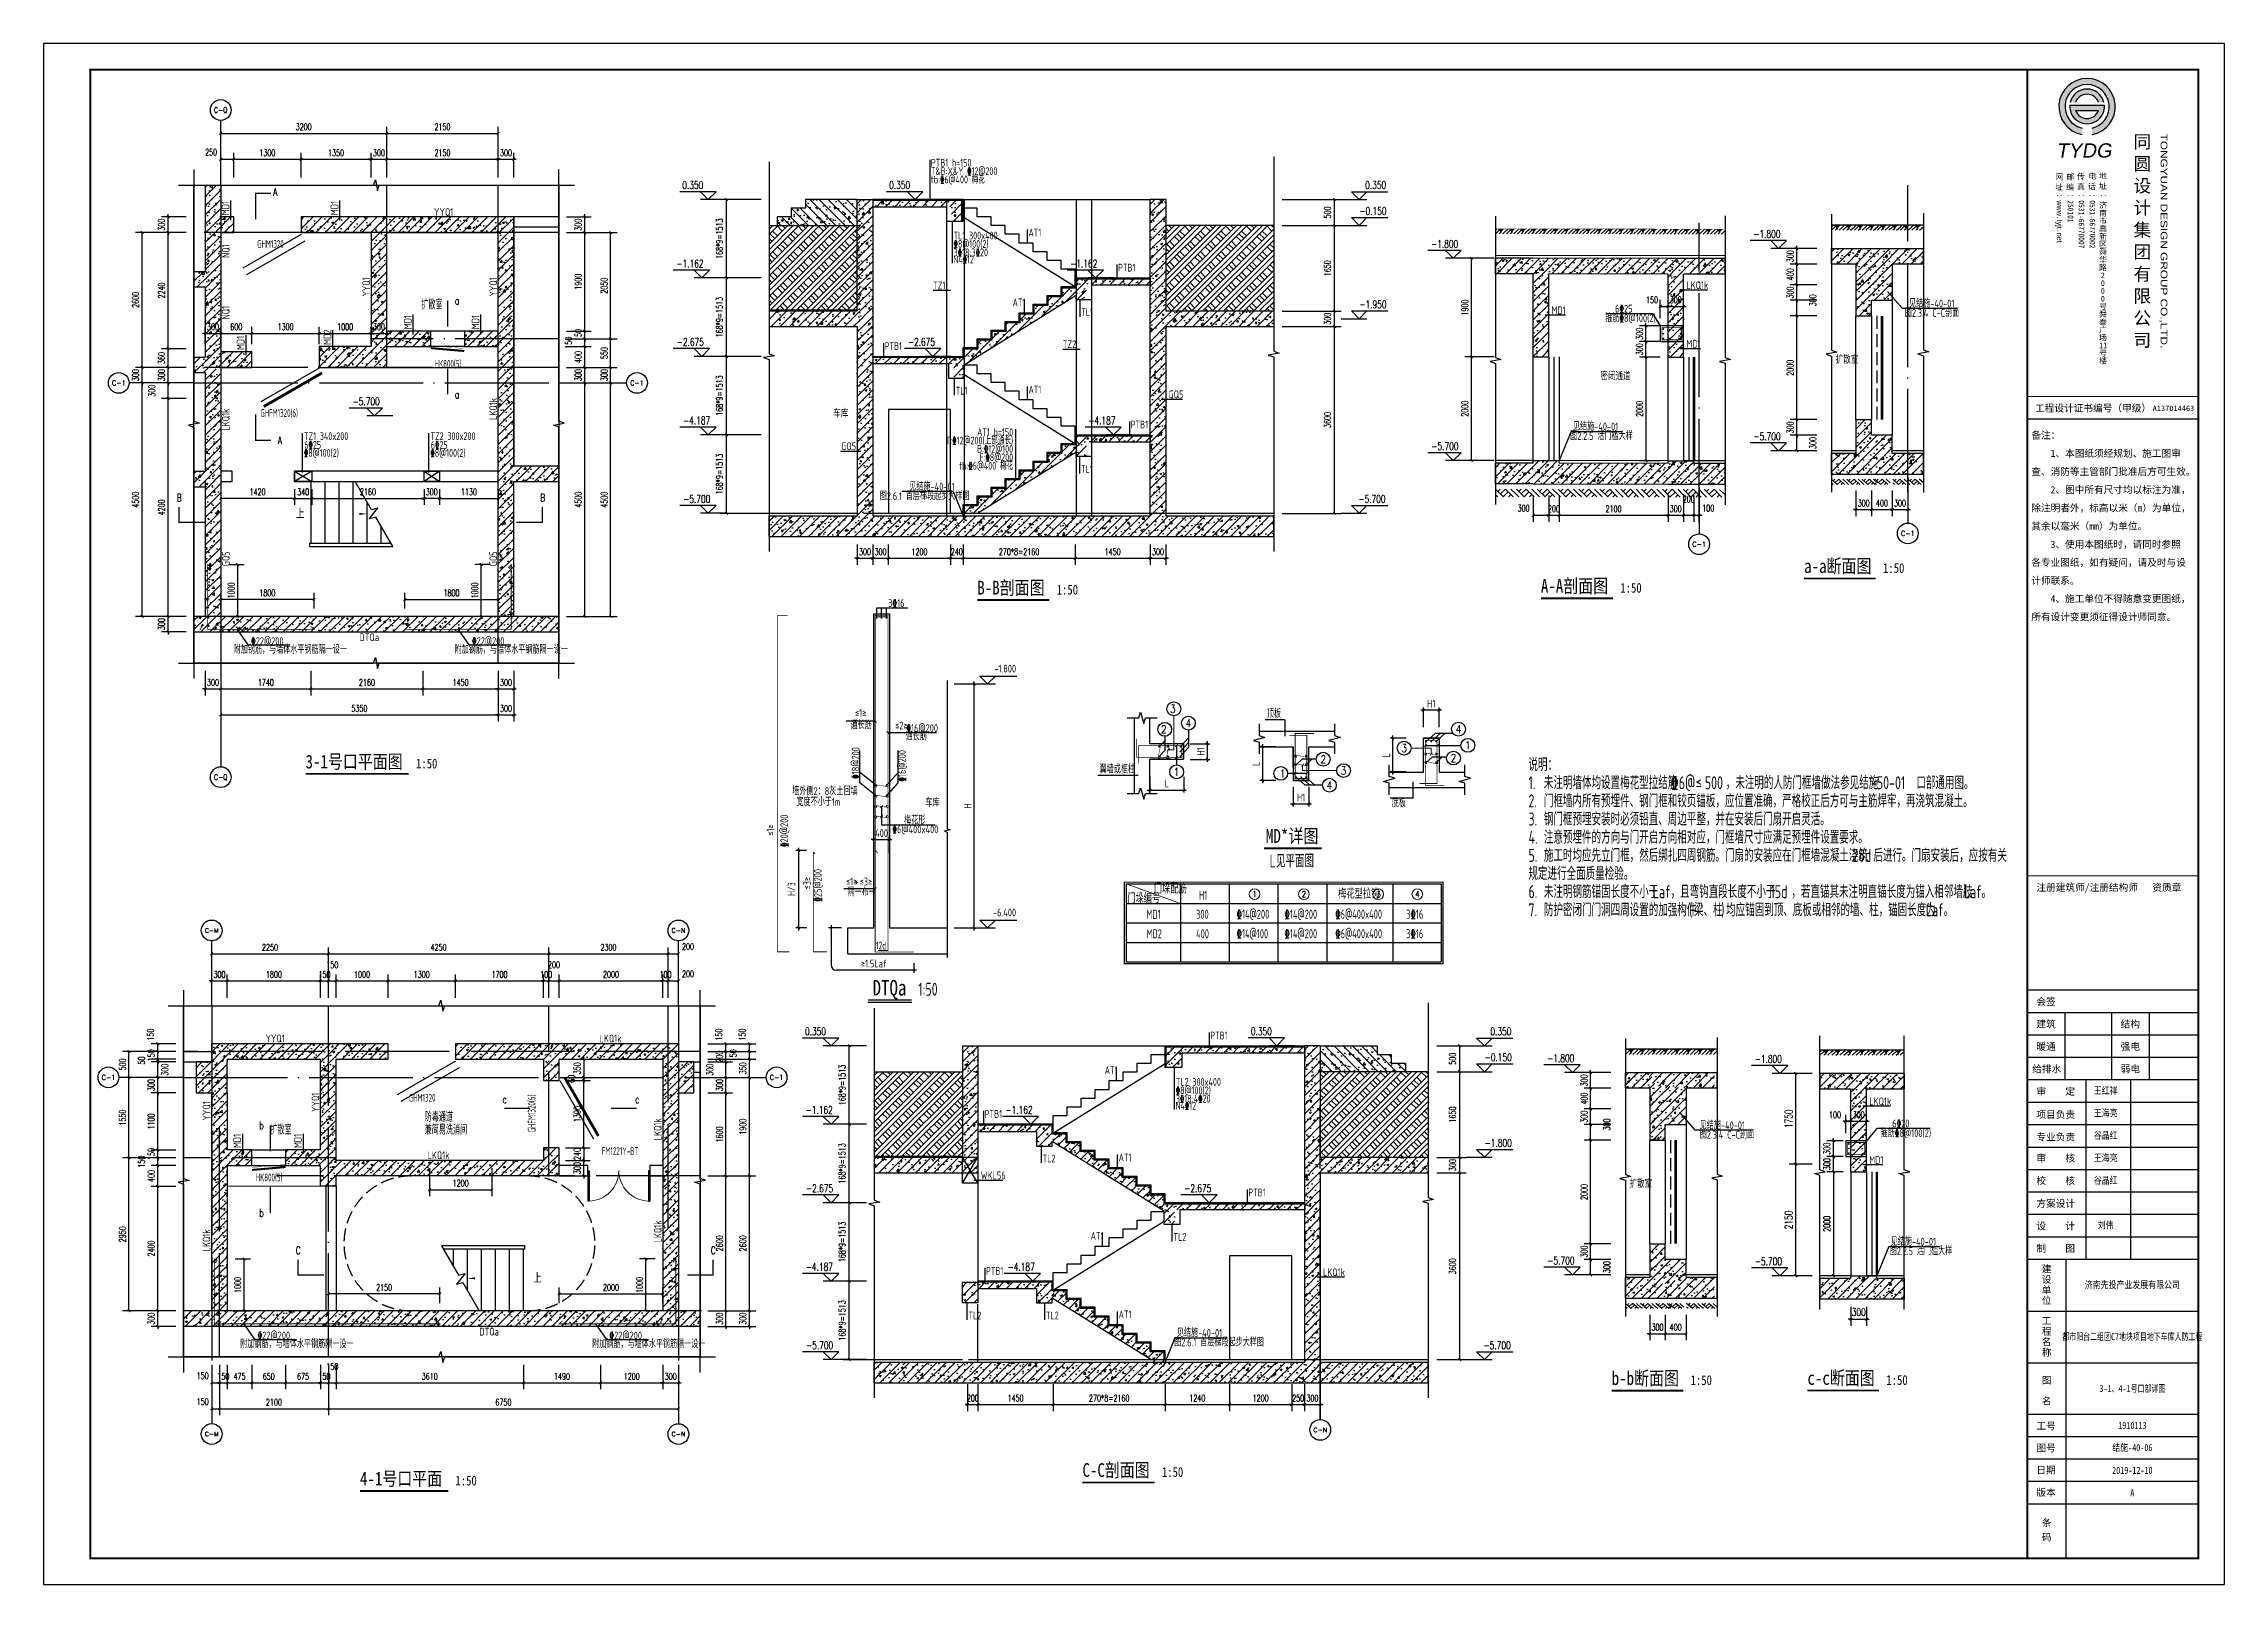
# Model space of a CAD drawing. Extents: x 37906 to 290206, y -18154 to 41246.
# Drawn here: x 248156 to 290206, y 11546 to 41246 of the extents above; entities that cross this region are included whole.
import ezdxf
from ezdxf.enums import TextEntityAlignment as Align

# ---------------------------------------------------------------- set-up
doc = ezdxf.new("R2010")
doc.units = 0
doc.header["$LTSCALE"] = 1000
doc.header["$MEASUREMENT"] = 0
for name, pattern in [('__DASH', [0.35, 0.25, -0.1]), ('DASH', [0.35, 0.25, -0.1]), ('DOTE', [2.42, 2, -0.2, 0.02, -0.2])]:
    doc.linetypes.add(name, pattern=pattern)
for name, color, linetype in [('$0$填充', 8, 'Continuous'), ('A-COLUMN', 2, 'Continuous'), ('A-DIM_SYMB', 3, 'Continuous'), ('A-PUB_TEXT', 7, 'Continuous'), ('A-STAIR', 3, 'Continuous'), ('A-WALL', 2, 'Continuous'), ('A-面层', 151, 'Continuous'), ('AXIS', 3, 'Continuous'), ('AXIS_TEXT', 7, 'Continuous'), ('COLU_DE_NUM', 7, 'Continuous'), ('DETL', 7, 'Continuous'), ('DIM', 3, 'Continuous'), ('DIM_ELEV', 3, 'Continuous'), ('DIM_SYMB', 3, 'Continuous'), ('DOOR_FIRE', 4, 'Continuous'), ('DOOR_FIRE_TEXT', 7, 'Continuous'), ('DOTE', 1, 'DOTE'), ('ECA_TK', 7, 'Continuous'), ('hz', 7, 'Continuous'), ('PUB_DIM', 3, 'Continuous'), ('PUB_HATCH', 8, 'Continuous'), ('PUB_TEXT', 7, 'Continuous'), ('REIN', 1, 'Continuous'), ('RF-M', 7, 'Continuous'), ('RF-MBH', 11, 'Continuous'), ('RF-QT', 30, 'Continuous'), ('RF-TC', 8, 'Continuous'), ('S_E_STAIR', 4, 'Continuous'), ('S_STAIR', 2, 'Continuous'), ('S_SURFACE', 6, 'Continuous'), ('STAIR', 2, 'Continuous'), ('SURFACE', 6, 'Continuous'), ('TAB', 83, 'Continuous'), ('TEXT', 7, 'Continuous'), ('THIN', 7, 'Continuous'), ('tk', 7, 'Continuous'), ('TWT_DIM', 3, 'Continuous'), ('WALL', 9, 'Continuous'), ('WALL_TEXT', 7, 'Continuous'), ('可见线', 7, 'Continuous')]:
    doc.layers.add(name, color=color, linetype=linetype)
for name, color, linetype, lineweight in [('3E柱编号', 7, 'Continuous', 13), ('G_DIM_IN（内尺寸）', 3, 'Continuous', 13), ('QZTEXT', 2, 'Continuous', 13), ('REINL', 1, 'Continuous', 0), ('RF-WZ', 110, 'Continuous', 0), ('表格边线', 105, 'Continuous', 18)]:
    doc.layers.add(name, color=color, linetype=linetype, lineweight=lineweight)
doc.styles.add('8B2_02', font='tssdeng.shx', dxfattribs={"width": 0.6, "bigfont": 'TSSDCHN.shx'})
doc.styles.add('_TCH_AXIS', font='COMPLEX', dxfattribs={"bigfont": 'GBCBIG'})
doc.styles.add('_TCH_DIM', font='SIMPLEX', dxfattribs={"bigfont": 'GBCBIG'})
doc.styles.add('_TCH_DIM_T3', font='SIMPLEX', dxfattribs={"width": 0.705882, "bigfont": 'GBCBIG'})
doc.styles.add('_TCH_LABEL', font='COMPLEX', dxfattribs={"bigfont": 'GBCBIG'})
doc.styles.add('_TCH_WINDOW', font='tssdeng.shx', dxfattribs={"width": 0.8, "height": 3.5, "bigfont": 'tssdchn.shx'})
doc.styles.add('CCDI_T0G_01', font='arial.ttf', dxfattribs={"width": 0.9})
doc.styles.add('COMPLEX', font='COMPLEX.shx', dxfattribs={"width": 0.65})
doc.styles.add('KING-1', font='GBENOR', dxfattribs={"bigfont": 'GBCBIG'})
doc.styles.get("Standard").update_dxf_attribs({"font": 'tssdeng2.shx', "width": 0.7, "bigfont": 'hztxt.shx'})
doc.styles.add('SUNTXT', font='', dxfattribs={"width": 0.8, "height": 3})
doc.styles.add('TSSD_Dimension', font='tssdeng.shx', dxfattribs={"width": 0.7, "bigfont": 'hztxt.shx'})
doc.styles.add('TSSD_Label', font='tssdeng2.shx', dxfattribs={"width": 0.7, "bigfont": 'tssdchn.shx'})
doc.styles.add('TSSD_Rein', font='tssdeng2.shx', dxfattribs={"width": 0.7, "bigfont": 'tssdchn.shx'})
doc.styles.add('tyad', font='swissk.ttf', dxfattribs={"width": 0.9, "height": 2.5})
doc.styles.add('TYDG_01', font='', dxfattribs={"width": 0.8})
doc.styles.add('黑体', font='simhei.ttf', dxfattribs={"width": 0.8})
doc.styles.get('SUNTXT').set_extended_font_data('SimSun')
doc.styles.get('TYDG_01').set_extended_font_data('SimSun')
doc.dimstyles.new('_TCH_ARCH&&50', dxfattribs={"dimtxt": 127.5, "dimasz": 50, "dimexe": 125, "dimexo": 150, "dimgap": 61.25, "dimtad": 1, "dimdec": 0, "dimrnd": 5, "dimzin": 0, "dimdsep": 46, "dimtxsty": '_TCH_DIM_T3', "dimblk": 'ARCHTICK', "dimcen": 0.09, "dimclrt": 7, "dimazin": 2, "dimtfac": 1, "dimtdec": 0, "dimtix": 1, "dimtmove": 2, "dimatfit": 3, "dimfxl": 1, "dimtolj": 1, "dimtzin": 0, "dimarcsym": 0})
doc.dimstyles.new('_TWT_ARCH&&50', dxfattribs={"dimtxt": 148.75, "dimasz": 50, "dimexe": 125, "dimexo": 150, "dimgap": 63.125, "dimtad": 1, "dimdec": 0, "dimzin": 0, "dimdsep": 46, "dimtxsty": '_TCH_DIM_T3', "dimblk": 'ARCHTICK', "dimcen": 0.09, "dimclrt": 7, "dimazin": 2, "dimtfac": 1, "dimtdec": 0, "dimtix": 1, "dimtmove": 2, "dimatfit": 3, "dimfxl": 1, "dimtolj": 1, "dimtzin": 0, "dimarcsym": 0})
doc.dimstyles.new('TSSD_50_50', dxfattribs={"dimtxt": 150, "dimasz": 50, "dimexe": 50, "dimexo": 125, "dimgap": 50, "dimtad": 1, "dimdec": 0, "dimzin": 0, "dimdsep": 46, "dimtxsty": 'TSSD_Dimension', "dimblk": 'ARCHTICK', "dimblk1": 'ARCHTICK', "dimblk2": 'ARCHTICK', "dimcen": 0, "dimdle": 50, "dimclrt": 7, "dimadec": 0, "dimazin": 0, "dimtfac": 1, "dimtdec": 0, "dimtix": 1, "dimtmove": 2, "dimatfit": 3, "dimfxl": 1, "dimtolj": 1, "dimtzin": 0, "dimarcsym": 0})
pattern_1 = [(45, (-1531920.12, 7510.41), (-88.388348, 88.388348), []), (50, (-1531920.12, 7510.4), (358.63009, -31.376067), [37.5, -412.5]), (355, (-1531920.1, 7510.4), (-69.37567, 376.09607), [30, -330]), (100.4514, (-1531890.23, 7507.8), (289.25469, 344.71977), [31.870095, -350.571056]), (46.1842, (-1531920.1, 7610.4), (533.62052, -82.75951), [56.25, -618.75]), (96.6356, (-1531875.65, 7603.5), (467.33135, 487.05894), [47.80514, -525.8565]), (351.1842, (-1531920.1, 7610.4), (467.33097, 487.0593), [45, -495]), (21, (-1531870.12, 7585.4), (298.453526, -201.309445), [37.5, -412.5]), (326, (-1531870.1, 7585.4), (121.657666, 362.57502), [30, -330]), (71.4514, (-1531845.25, 7568.63), (420.111314, 161.26525), [31.870095, -350.571056]), (37.5, (-1531920.12, 7510.41), (6.079928, 166.446927), [0, -326, 0, -335, 0, -331.25]), (7.5, (-1531920.12, 7510.4), (131.534769, 197.205856), [0, -191, 0, -318.5, 0, -126.25]), (327.5, (-1532031.62, 7510.41), (266.911218, -11.277436), [0, -125, 0, -390, 0, -517.5]), (317.5, (-1532081.62, 7510.4), (291.593085, 50.05249), [0, -162.5, 0, -259, 0, -367.5])]
pattern_2 = [(45, (-1535651.9, -7904.78), (-88.388348, 88.388348), []), (50, (-1535651.9, -7904.78), (358.63009, -31.376067), [37.5, -412.5]), (355, (-1535651.9, -7904.8), (-69.37567, 376.09607), [30, -330]), (100.4514, (-1535622, -7907.4), (289.25469, 344.71977), [31.870095, -350.571056]), (46.1842, (-1535651.9, -7804.8), (533.62052, -82.75951), [56.25, -618.75]), (96.6356, (-1535607.43, -7811.7), (467.33135, 487.05894), [47.80514, -525.8565]), (351.1842, (-1535651.9, -7804.8), (467.33097, 487.0593), [45, -495]), (21, (-1535601.9, -7829.78), (298.453526, -201.309445), [37.5, -412.5]), (326, (-1535601.9, -7829.8), (121.657666, 362.57502), [30, -330]), (71.4514, (-1535577.03, -7846.56), (420.111314, 161.26525), [31.870095, -350.571056]), (37.5, (-1535651.9, -7904.78), (6.079928, 166.446927), [0, -326, 0, -335, 0, -331.25]), (7.5, (-1535651.9, -7904.78), (131.534769, 197.205856), [0, -191, 0, -318.5, 0, -126.25]), (327.5, (-1535763.4, -7904.78), (266.911218, -11.277436), [0, -125, 0, -390, 0, -517.5]), (317.5, (-1535813.4, -7904.78), (291.593085, 50.05249), [0, -162.5, 0, -259, 0, -367.5])]
pattern_3 = [(45, (-1511160.06, 8048.23), (-88.388348, 88.388348), []), (50, (-1511160.06, 8048.23), (358.63009, -31.376067), [37.5, -412.5]), (355, (-1511160.06, 8048.23), (-69.37567, 376.09607), [30, -330]), (100.4514, (-1511130.17, 8045.62), (289.25469, 344.71977), [31.870095, -350.571056]), (46.1842, (-1511160.06, 8148.23), (533.62052, -82.75951), [56.25, -618.75]), (96.6356, (-1511115.6, 8141.34), (467.33135, 487.05894), [47.80514, -525.8565]), (351.1842, (-1511160.06, 8148.23), (467.33097, 487.0593), [45, -495]), (21, (-1511110.06, 8123.23), (298.453526, -201.309445), [37.5, -412.5]), (326, (-1511110.06, 8123.23), (121.657666, 362.57502), [30, -330]), (71.4514, (-1511085.2, 8106.46), (420.111314, 161.26525), [31.870095, -350.571056]), (37.5, (-1511160.06, 8048.23), (6.079928, 166.446927), [0, -326, 0, -335, 0, -331.25]), (7.5, (-1511160.06, 8048.23), (131.534769, 197.205856), [0, -191, 0, -318.5, 0, -126.25]), (327.5, (-1511271.56, 8048.23), (266.911218, -11.277436), [0, -125, 0, -390, 0, -517.5]), (317.5, (-1511321.56, 8048.23), (291.593085, 50.05249), [0, -162.5, 0, -259, 0, -367.5])]
pattern_4 = [(45, (-1533340.04, 8300.31), (-88.388348, 88.388348), []), (50, (-1533340.04, 8300.3), (358.63009, -31.376067), [37.5, -412.5]), (355, (-1533340.04, 8300.3), (-69.37567, 376.09607), [30, -330]), (100.4514, (-1533310.15, 8297.7), (289.25469, 344.71977), [31.870095, -350.571056]), (46.1842, (-1533340.04, 8400.3), (533.62052, -82.75951), [56.25, -618.75]), (96.6356, (-1533295.57, 8393.4), (467.33135, 487.05894), [47.80514, -525.8565]), (351.1842, (-1533340.04, 8400.3), (467.33097, 487.0593), [45, -495]), (21, (-1533290.04, 8375.3), (298.453526, -201.309445), [37.5, -412.5]), (326, (-1533290.04, 8375.3), (121.657666, 362.57502), [30, -330]), (71.4514, (-1533265.17, 8358.54), (420.111314, 161.26525), [31.870095, -350.571056]), (37.5, (-1533340.04, 8300.31), (6.079928, 166.446927), [0, -326, 0, -335, 0, -331.25]), (7.5, (-1533340.04, 8300.31), (131.534769, 197.205856), [0, -191, 0, -318.5, 0, -126.25]), (327.5, (-1533451.54, 8300.31), (266.911218, -11.277436), [0, -125, 0, -390, 0, -517.5]), (317.5, (-1533501.54, 8300.3), (291.593085, 50.05249), [0, -162.5, 0, -259, 0, -367.5])]
pattern_5 = [(45, (-1578335.02, -23544.15), (-88.388348, 88.388348), []), (50, (-1578335.02, -23544.15), (358.63009, -31.376067), [37.5, -412.5]), (355, (-1578335.02, -23544.15), (-69.37567, 376.09607), [30, -330]), (100.4514, (-1578305.13, -23546.77), (289.25469, 344.71977), [31.870095, -350.571056]), (46.1842, (-1578335, -23444.15), (533.62052, -82.75951), [56.25, -618.75]), (96.6356, (-1578290.55, -23451.05), (467.33135, 487.05894), [47.80514, -525.8565]), (351.1842, (-1578335, -23444.15), (467.33097, 487.0593), [45, -495]), (21, (-1578285.02, -23469.15), (298.453526, -201.309445), [37.5, -412.5]), (326, (-1578285.02, -23469.15), (121.657666, 362.57502), [30, -330]), (71.4514, (-1578260.15, -23485.93), (420.111314, 161.26525), [31.870095, -350.571056]), (37.5, (-1578335.02, -23544.15), (6.079928, 166.446927), [0, -326, 0, -335, 0, -331.25]), (7.5, (-1578335.02, -23544.15), (131.534769, 197.205856), [0, -191, 0, -318.5, 0, -126.25]), (327.5, (-1578446.52, -23544.15), (266.911218, -11.277436), [0, -125, 0, -390, 0, -517.5]), (317.5, (-1578496.52, -23544.15), (291.593085, 50.05249), [0, -162.5, 0, -259, 0, -367.5])]
pattern_6 = [(45, (-1571320.9, -8890.53), (-88.388348, 88.388348), []), (50, (-1571320.9, -8890.53), (358.63009, -31.376067), [37.5, -412.5]), (355, (-1571320.9, -8890.53), (-69.37567, 376.09607), [30, -330]), (100.4514, (-1571291, -8893.15), (289.25469, 344.71977), [31.870095, -350.571056]), (46.1842, (-1571320.9, -8790.53), (533.62052, -82.75951), [56.25, -618.75]), (96.6356, (-1571276.43, -8797.43), (467.33135, 487.05894), [47.80514, -525.8565]), (351.1842, (-1571320.9, -8790.53), (467.33097, 487.0593), [45, -495]), (21, (-1571270.9, -8815.53), (298.453526, -201.309445), [37.5, -412.5]), (326, (-1571270.9, -8815.53), (121.657666, 362.57502), [30, -330]), (71.4514, (-1571246.03, -8832.3), (420.111314, 161.26525), [31.870095, -350.571056]), (37.5, (-1571320.9, -8890.53), (6.079928, 166.446927), [0, -326, 0, -335, 0, -331.25]), (7.5, (-1571320.9, -8890.53), (131.534769, 197.205856), [0, -191, 0, -318.5, 0, -126.25]), (327.5, (-1571432.4, -8890.53), (266.911218, -11.277436), [0, -125, 0, -390, 0, -517.5]), (317.5, (-1571482.4, -8890.53), (291.593085, 50.05249), [0, -162.5, 0, -259, 0, -367.5])]
pattern_7 = [(45, (-1571370.9, -8890.53), (-88.388348, 88.388348), []), (50, (-1571370.9, -8890.53), (358.63009, -31.376067), [37.5, -412.5]), (355, (-1571370.9, -8890.53), (-69.37567, 376.09607), [30, -330]), (100.4514, (-1571341, -8893.15), (289.25469, 344.71977), [31.870095, -350.571056]), (46.1842, (-1571370.9, -8790.53), (533.62052, -82.75951), [56.25, -618.75]), (96.6356, (-1571326.43, -8797.43), (467.33135, 487.05894), [47.80514, -525.8565]), (351.1842, (-1571370.9, -8790.53), (467.33097, 487.0593), [45, -495]), (21, (-1571320.9, -8815.53), (298.453526, -201.309445), [37.5, -412.5]), (326, (-1571320.9, -8815.53), (121.657666, 362.57502), [30, -330]), (71.4514, (-1571296.03, -8832.3), (420.111314, 161.26525), [31.870095, -350.571056]), (37.5, (-1571370.9, -8890.53), (6.079928, 166.446927), [0, -326, 0, -335, 0, -331.25]), (7.5, (-1571370.9, -8890.53), (131.534769, 197.205856), [0, -191, 0, -318.5, 0, -126.25]), (327.5, (-1571482.4, -8890.53), (266.911218, -11.277436), [0, -125, 0, -390, 0, -517.5]), (317.5, (-1571532.4, -8890.53), (291.593085, 50.05249), [0, -162.5, 0, -259, 0, -367.5])]
pattern_8 = [(45, (-1575489.38, -8890.53), (-88.388348, 88.388348), []), (50, (-1575489.38, -8890.53), (358.63009, -31.376067), [37.5, -412.5]), (355, (-1575489.38, -8890.53), (-69.37567, 376.09607), [30, -330]), (100.4514, (-1575459.5, -8893.15), (289.25469, 344.71977), [31.870095, -350.571056]), (46.1842, (-1575489.4, -8790.53), (533.62052, -82.75951), [56.25, -618.75]), (96.6356, (-1575444.9, -8797.43), (467.33135, 487.05894), [47.80514, -525.8565]), (351.1842, (-1575489.4, -8790.53), (467.33097, 487.0593), [45, -495]), (21, (-1575439.38, -8815.53), (298.453526, -201.309445), [37.5, -412.5]), (326, (-1575439.38, -8815.53), (121.657666, 362.57502), [30, -330]), (71.4514, (-1575414.5, -8832.3), (420.111314, 161.26525), [31.870095, -350.571056]), (37.5, (-1575489.38, -8890.53), (6.079928, 166.446927), [0, -326, 0, -335, 0, -331.25]), (7.5, (-1575489.38, -8890.53), (131.534769, 197.205856), [0, -191, 0, -318.5, 0, -126.25]), (327.5, (-1575600.88, -8890.53), (266.911218, -11.277436), [0, -125, 0, -390, 0, -517.5]), (317.5, (-1575650.88, -8890.53), (291.593085, 50.05249), [0, -162.5, 0, -259, 0, -367.5])]
pattern_9 = [(45, (-1566610.5, -8803.72), (-88.388348, 88.388348), []), (50, (-1566610.5, -8803.72), (358.63009, -31.376067), [37.5, -412.5]), (355, (-1566610.5, -8803.7), (-69.37567, 376.09607), [30, -330]), (100.4514, (-1566580.6, -8806.33), (289.25469, 344.71977), [31.870095, -350.571056]), (46.1842, (-1566610.5, -8703.7), (533.62052, -82.75951), [56.25, -618.75]), (96.6356, (-1566566.03, -8710.6), (467.33135, 487.05894), [47.80514, -525.8565]), (351.1842, (-1566610.5, -8703.7), (467.33097, 487.0593), [45, -495]), (21, (-1566560.5, -8728.72), (298.453526, -201.309445), [37.5, -412.5]), (326, (-1566560.5, -8728.7), (121.657666, 362.57502), [30, -330]), (71.4514, (-1566535.63, -8745.5), (420.111314, 161.26525), [31.870095, -350.571056]), (37.5, (-1566610.5, -8803.72), (6.079928, 166.446927), [0, -326, 0, -335, 0, -331.25]), (7.5, (-1566610.5, -8803.72), (131.534769, 197.205856), [0, -191, 0, -318.5, 0, -126.25]), (327.5, (-1566722, -8803.72), (266.911218, -11.277436), [0, -125, 0, -390, 0, -517.5]), (317.5, (-1566772, -8803.72), (291.593085, 50.05249), [0, -162.5, 0, -259, 0, -367.5])]
pattern_10 = [(45, (-1012308.29, -122605.12), (-88.388348, 88.388348), []), (50, (-1012308.3, -122605.12), (358.63009, -31.37607), [37.5, -412.5]), (355, (-1012308.3, -122605.12), (-69.37567, 376.09607), [30, -330]), (100.4514, (-1012278.4, -122607.73), (289.25469, 344.71977), [31.8701, -350.57106]), (46.1842, (-1012308.3, -122505.1), (533.62052, -82.7595), [56.25, -618.75]), (96.6356, (-1012263.8, -122512), (467.33135, 487.05894), [47.80514, -525.8565]), (351.1842, (-1012308.3, -122505.1), (467.33097, 487.0593), [45, -495]), (21, (-1012258.3, -122530.12), (298.453526, -201.309445), [37.5, -412.5]), (326, (-1012258.3, -122530.12), (121.65767, 362.57502), [30, -330]), (71.4514, (-1012233.4, -122546.9), (420.11131, 161.26525), [31.8701, -350.57106]), (37.5, (-1012308.29, -122605.12), (6.079928, 166.446927), [0, -326, 0, -335, 0, -331.25]), (7.5, (-1012308.29, -122605.12), (131.534769, 197.205856), [0, -191, 0, -318.5, 0, -126.25]), (327.5, (-1012419.79, -122605.12), (266.911218, -11.277436), [0, -125, 0, -390, 0, -517.5]), (317.5, (-1012469.79, -122605.12), (291.593085, 50.05249), [0, -162.5, 0, -259, 0, -367.5])]
pattern_11 = [(45, (-999744.27, -137822.54), (-88.388348, 88.388348), []), (50, (-999744.27, -137822.54), (358.63009, -31.37607), [37.5, -412.5]), (355, (-999744.27, -137822.54), (-69.37567, 376.09607), [30, -330]), (100.4514, (-999714.38, -137825.16), (289.25469, 344.71977), [31.8701, -350.57106]), (46.1842, (-999744.27, -137722.54), (533.62052, -82.7595), [56.25, -618.75]), (96.6356, (-999699.8, -137729.44), (467.33135, 487.05894), [47.80514, -525.8565]), (351.1842, (-999744.27, -137722.54), (467.33097, 487.0593), [45, -495]), (21, (-999694.27, -137747.54), (298.453526, -201.309445), [37.5, -412.5]), (326, (-999694.27, -137747.54), (121.65767, 362.57502), [30, -330]), (71.4514, (-999669.4, -137764.32), (420.11131, 161.26525), [31.8701, -350.57106]), (37.5, (-999744.27, -137822.54), (6.079928, 166.446927), [0, -326, 0, -335, 0, -331.25]), (7.5, (-999744.27, -137822.54), (131.534769, 197.205856), [0, -191, 0, -318.5, 0, -126.25]), (327.5, (-999855.77, -137822.54), (266.911218, -11.277436), [0, -125, 0, -390, 0, -517.5]), (317.5, (-999905.77, -137822.54), (291.593085, 50.05249), [0, -162.5, 0, -259, 0, -367.5])]

msp = doc.modelspace()

# ---------------------------------------------------------------- texts
at = {"width": 0.7}
for s, rotation, p in [('MD1', 90, (251736.1, 37939.9)), ('MD1', 90, (253838.8, 37939.9)), ('LKQ1k', 359.99028, (279831.3, 36516.2)), ('MD1', 359.99028, (277231.2, 36030.1)), ('MD1', 90, (255252, 35739.9)), ('MD1', 90, (256557.4, 35739.9)), ('MD1', 90, (252029.9, 35339.9)), ('MD2', 90, (253703, 35439.9)), ('MD1', 359.99028, (279831.3, 35387)), ('GQ5', 359.99028, (269847.5, 34410.4)), ('GQ5', 0.00972, (263536.6, 33411.4)), ('YYQ1', 90, (251372.3, 20489.1)), ('YYQ1', 90, (253472.3, 20652.6)), ('LKQ1k', 359.99028, (283358.3, 20782.4)), ('LKQ1k', 90, (260072.3, 20105.6)), ('MD1', 90, (251964.1, 19956.5)), ('MD1', 90, (253134.8, 19956.5)), ('MD1', 359.99028, (283358.3, 19653.6)), ('LKQ1k', 90, (251372.3, 17965.3)), ('LKQ1k', 90, (260072.3, 18136.9)), ('LKQ1k', 359.99028, (272825.8, 17486.9))]:
    msp.add_text(s, height=150, rotation=rotation, dxfattribs=at).set_placement(p)
for s, p in [('YYQ1', (252434.7, 21994.1)), ('LKQ1k', (258875.6, 21994.1)), ('LKQ1k', (255559, 19744.1)), ('WKL56', (266227, 19355))]:
    msp.add_text(s, height=150, dxfattribs=at).set_placement(p)
at = {"layer": 'A-PUB_TEXT', "style": '_TCH_DIM'}
for p in [(253019.4, 32093), (257594.4, 17357)]:
    msp.add_text('上', height=168.8, dxfattribs=at).set_placement(p)
at = {"layer": 'AXIS_TEXT', "style": '_TCH_AXIS'}
for s, width, p, p2 in [('3', 1.064702, (269877.2, 28346.5), (269985.2, 28346.5)), ('4', 0.931614, (270175.9, 28071.5), (270283.9, 28071.5)), ('2', 1.064702, (269702.9, 27951.9), (269810.9, 27951.9)), ('4', 0.931614, (275384.2, 27955.9), (275492.2, 27955.9)), ('1', 1.656203, (275565.2, 27643.4), (275673.2, 27643.4)), ('2', 1.064702, (272775.6, 27375.5), (272883.6, 27375.5)), ('3', 1.064702, (274335.2, 27589.9), (274443.2, 27589.9)), ('2', 1.064702, (275286.5, 27398.6), (275394.5, 27398.6)), ('1', 1.656203, (269950.1, 27133.3), (270058.1, 27133.3)), ('1', 1.656203, (271992.9, 27100.5), (272100.9, 27100.5)), ('4', 0.931614, (272895.1, 26874.8), (273003.2, 26874.8)), ('3', 1.064702, (273168.7, 27156.5), (273276.7, 27156.5))]:
    msp.add_text(s, height=152.2, dxfattribs=dict(at, width=width)).set_placement(p, p2, align=Align.FIT)
at = {"layer": 'AXIS_TEXT', "lineweight": 15, "style": '_TCH_AXIS'}
for s, width, p, p2 in [('1', 1.656203, (271463.9, 24791.7), (271547.9, 24791.7)), ('2', 1.064702, (272415.8, 24791.7), (272499.8, 24791.7)), ('3', 1.064702, (273854.3, 24789.4), (273938.3, 24789.4)), ('4', 0.931614, (274603, 24791.7), (274687.1, 24791.7))]:
    msp.add_text(s, height=118.4, dxfattribs=dict(at, width=width)).set_placement(p, p2, align=Align.FIT)
at = {"layer": 'COLU_DE_NUM', "style": 'TSSD_Label', "width": 0.7}
msp.add_text('1:50', height=250, dxfattribs=at).set_placement((265020.9, 22892.8))
at = {"layer": 'PUB_TEXT'}
for s, height, style, width, p in [('A', 148.8, '_TCH_LABEL', 0.705882, (252581.5, 38312.5)), ('0.350', 148.75, '_TCH_DIM', 0.705882, (260471.1, 38444.8)), ('0.350', 148.75, '_TCH_DIM', 0.705882, (264459.4, 38444.8)), ('0.350', 148.75, '_TCH_DIM', 0.705882, (273638.8, 38444.9)), ('-0.150', 148.75, '_TCH_DIM', 0.705882, (273528.8, 37944.8)), ('-1.800', 148.75, '_TCH_DIM', 0.705882, (274911.4, 37311.8)), ('-1.800', 148.75, '_TCH_DIM', 0.705882, (281124.1, 37500.6)), ('-1.162', 148.75, '_TCH_DIM', 0.705882, (260359.6, 36932.5)), ('-1.162', 148.75, '_TCH_DIM', 0.705882, (267952.7, 36932.5)), ('a', 148.8, '_TCH_LABEL', 0.705882, (256086.6, 36217.3)), ('-1.950', 148.75, '_TCH_DIM', 0.705882, (273528.8, 36144.8)), ('-2.675', 148.75, '_TCH_DIM', 0.705882, (260365.6, 35419.9)), ('-2.675', 148.75, '_TCH_DIM', 0.705882, (264822.5, 35419.9)), ('a', 148.8, '_TCH_LABEL', 0.705882, (256086.6, 34408.5)), ('-5.700', 148.75, '_TCH_DIM', 0.705882, (254115.1, 34273.9)), ('A', 148.8, '_TCH_LABEL', 0.705882, (252672.5, 33523)), ('-4.187', 148.75, '_TCH_DIM', 0.705882, (260487.6, 33907.4)), ('-4.187', 148.75, '_TCH_DIM', 0.705882, (268301, 33907.4)), ('-5.700', 148.75, '_TCH_DIM', 0.705882, (281127.1, 33600.6)), ('-5.700', 148.75, '_TCH_DIM', 0.705882, (274914.4, 33411.8)), ('B', 148.8, '_TCH_LABEL', 0.705882, (250724, 32417.7)), ('B', 148.8, '_TCH_LABEL', 0.705882, (257730.8, 32417.7)), ('-5.700', 148.75, '_TCH_DIM', 0.705882, (260490.6, 32394.8)), ('-5.700', 148.75, '_TCH_DIM', 0.705882, (273508.8, 32394.8)), ('a-a断面图', 264.35, 'TYDG_01', 0.8, (282103.3, 31042.8)), ('1:50', 188.82, 'TYDG_01', 0.8, (283624.7, 31042.8)), ('B-B剖面图', 264.35, 'TYDG_01', 0.8, (266159.4, 30626.9)), ('1:50', 188.82, 'TYDG_01', 0.8, (267691.4, 30626.9)), ('A-A剖面图', 264.35, 'TYDG_01', 0.8, (277026.9, 30661.7)), ('1:50', 188.82, 'TYDG_01', 0.8, (278558.9, 30661.7)), ('3-1号口平面图', 264.35, 'TYDG_01', 0.8, (253206.3, 27274.9)), ('1:50', 188.82, 'TYDG_01', 0.8, (255337.4, 27274.9)), ('MD*详图', 265.82, 'TYDG_01', 0.8, (271724.1, 25839)), ('DTQa', 300, 'TYDG_01', 0.8, (264140.3, 22898.1)), ('0.350', 148.75, '_TCH_DIM', 0.705882, (262837.8, 22130.7)), ('0.350', 148.75, '_TCH_DIM', 0.705882, (271433.3, 22130.9)), ('0.350', 148.75, '_TCH_DIM', 0.705882, (276052.8, 22130.7)), ('-0.150', 148.75, '_TCH_DIM', 0.705882, (275942.8, 21630.7)), ('-1.800', 148.75, '_TCH_DIM', 0.705882, (277148.6, 21613.6)), ('-1.800', 148.75, '_TCH_DIM', 0.705882, (281151.7, 21598.9)), ('c', 148.8, '_TCH_LABEL', 0.705882, (257004.6, 20822.6)), ('c', 148.8, '_TCH_LABEL', 0.705882, (259561.9, 20822.6)), ('-1.162', 148.75, '_TCH_DIM', 0.705882, (262851.3, 20618.3)), ('-1.162', 148.75, '_TCH_DIM', 0.705882, (266704, 20618.3)), ('b', 148.8, '_TCH_LABEL', 0.705882, (252315.2, 20319.9)), ('-1.800', 148.75, '_TCH_DIM', 0.705882, (275942.8, 19980.7)), ('-2.675', 148.75, '_TCH_DIM', 0.705882, (262857.3, 19105.8)), ('-2.675', 148.75, '_TCH_DIM', 0.705882, (270150.9, 19105.8)), ('b', 148.8, '_TCH_LABEL', 0.705882, (252315.2, 18633.6)), ('C', 148.8, '_TCH_LABEL', 0.705882, (253018.5, 17908.3)), ('C', 148.8, '_TCH_LABEL', 0.705882, (261020.6, 17908.3)), ('-4.187', 148.75, '_TCH_DIM', 0.705882, (262854.3, 17593.3)), ('-4.187', 148.75, '_TCH_DIM', 0.705882, (266744.8, 17593.3)), ('-5.700', 148.75, '_TCH_DIM', 0.705882, (277151.6, 17713.6)), ('-5.700', 148.75, '_TCH_DIM', 0.705882, (281154.7, 17698.9)), ('-5.700', 148.75, '_TCH_DIM', 0.705882, (262857.3, 16080.7)), ('-5.700', 148.75, '_TCH_DIM', 0.705882, (275922.8, 16080.7)), ('b-b断面图', 264.35, 'TYDG_01', 0.8, (278392.8, 15388.5)), ('1:50', 188.82, 'TYDG_01', 0.8, (279914.2, 15388.5)), ('c-c断面图', 264.35, 'TYDG_01', 0.8, (282167.3, 15391.9)), ('1:50', 188.82, 'TYDG_01', 0.8, (283688.7, 15391.9)), ('C-C剖面图', 264.35, 'TYDG_01', 0.8, (268187.6, 13617.6)), ('4-1号口平面', 264.35, 'TYDG_01', 0.8, (254255.7, 13452.4)), ('1:50', 188.82, 'TYDG_01', 0.8, (256097.3, 13452.4)), ('1:50', 188.82, 'TYDG_01', 0.8, (269719.6, 13617.6))]:
    msp.add_text(s, height=height, dxfattribs=dict(at, style=style, width=width)).set_placement(p)
at = {"layer": 'QZTEXT', "color": 7, "lineweight": 15, "style": 'TSSD_Rein', "width": 0.7}
for s, p in [('门垛编号', (269050.1, 24677.6)), ('门垛配筋', (269563.4, 24865.5)), ('H1', (270434.1, 24742.1)), ('梅花型拉钩', (273116.9, 24766.9))]:
    msp.add_text(s, height=175, dxfattribs=at).set_placement(p)
at = {"layer": 'QZTEXT', "color": 1, "lineweight": 15, "style": 'TSSD_Rein', "width": 0.7}
for s, p in [('MD1', (269423.2, 24375.3)), ('300', (270378.7, 24375.3)), ('\x8414@200', (271159.4, 24377.3)), ('\x8414@200', (272082.8, 24377.3)), ('\x846@400x400', (273060.8, 24377.3)), ('3\x8416', (274429, 24377.3)), ('MD2', (269423.2, 23999.8)), ('400', (270378.7, 23999.8)), ('%%13214@100', (271159.4, 24001.9)), ('\x8414@200', (272082.8, 24001.9)), ('\x846@400x400', (273060.8, 24001.9)), ('3\x8416', (274429, 24001.9))]:
    msp.add_text(s, height=175, dxfattribs=at).set_placement(p)
at = {"layer": 'RF-WZ', "style": '8B2_02', "width": 0.6}
for s, p in [('扩散室', (255438.6, 36124.5)), ('防毒通道', (255503.5, 20464.9)), ('扩散室', (252527.7, 20219.3)), ('兼简易洗消间', (255503.5, 20219.9))]:
    msp.add_text(s, height=175, dxfattribs=at).set_placement(p)
at = {"layer": 'RF-WZ', "style": 'KING-1'}
for s, p in [('密闭通道', (278175.8, 34761.6)), ('扩散室', (282712.2, 35080.4, 0)), ('车库', (263383.4, 34042.3)), ('扩散室', (278736.7, 19193.4, 0))]:
    msp.add_text(s, height=144.68, dxfattribs=at).set_placement(p)
at = {"layer": 'TEXT', "color": 4, "ltscale": 100, "style": 'TSSD_Rein', "width": 0.7}
for s, rotation, p in [('YYQ1', 360, (255684.8, 37925.4)), ('NQ1', 90, (251742.6, 37116.1)), ('YYQ1', 90, (254451.3, 36370.7)), ('YYQ1', 90, (256901.3, 36370.7)), ('见结施-40-01', 360, (284126.3, 36161.4)), ('NQ1', 90, (251742.6, 35930.2)), ('图2.3.4 C-C剖面', 360, (284043.8, 35979.5)), ('LKQ1k', 90, (251742.6, 33786.1)), ('LKQ1k', 90, (256901.3, 33993.3)), ('GQ5', 90, (251743.7, 31172.6)), ('GQ5', 90, (256901.3, 31172.6)), ('见结施-40-01', 360, (280088.3, 20321.1)), ('图2.3.4 C-C剖面', 360, (280089.8, 20139.2))]:
    msp.add_text(s, height=150, rotation=rotation, dxfattribs=at).set_placement(p)
for s, p in [('6%%13225', (278455.8, 36062.6)), ('箍筋\x848@100(2)', (278267.2, 35879.2)), ('图2.2.5 活门槛大样', (277592.8, 33608.4)), ('见结施-40-01', (277644.8, 33790.3)), ('图2.6.1 首层梯段起步大样图', (264278.8, 32450.1)), ('见结施-40-01', (264848.1, 32632)), ('DTQa', (254247.7, 29728.4)), ('箍筋\x848@100(2)', (283576.8, 20171)), ('6%%13220', (283799.5, 20354.4)), ('见结施-40-01', (283771.9, 18077.3)), ('图2.2.5 活门槛大样', (283752.9, 17895.4)), ('DTQa', (256558.5, 16342.3)), ('见结施-40-01', (270007.6, 16317.9)), ('图2.6.1 首层梯段起步大样图', (269955.6, 16136))]:
    msp.add_text(s, height=150, dxfattribs=at).set_placement(p)
at = {"layer": 'TEXT', "lineweight": 15, "ltscale": 100, "style": 'TSSD_Label'}
for s, width, p in [('3%%13216', 0.7, (264441.9, 30385.7)), ('附加钢筋，与墙体水平钢筋隔一设一', 0.7, (251821.3, 29488)), ('%%13222@200', 0.7, (252156.1, 29655.2)), ('附加钢筋，与墙体水平钢筋隔一设一', 0.7, (256080.1, 29488)), ('%%13222@200', 0.7, (256414.9, 29655.2)), ('%%13216@200', 0.7, (264790.7, 27976.9)), ('\x846@400x400', 0.7, (264521.5, 26025.9)), ('梅花形', 0.7, (264748.5, 26199.4)), ('12d', 0.6, (264205.1, 23785.2)), ('%%13222@200', 0.7, (252281.8, 16269.2)), ('%%13222@200', 0.7, (259067.4, 16269.2)), ('附加钢筋，与墙体水平钢筋隔一设一', 0.7, (251947, 16101.9)), ('附加钢筋，与墙体水平钢筋隔一设一', 0.7, (258732.7, 16101.9))]:
    msp.add_text(s, height=150, dxfattribs=dict(at, width=width)).set_placement(p)
at = {"layer": 'TEXT', "lineweight": 15, "style": 'TSSD_Label', "width": 0.7}
for s, p in [('通长筋', (263715, 27988.2)), ('\x921\x93', (263802.5, 28225)), ('\x922\x93', (264576, 27981.8)), ('通长筋', (264777.3, 27772.2)), ('\x921\x93', (263629.7, 24973.2)), ('隔一布一', (263655.3, 24768.8)), ('+', (263787, 24973.2)), ('\x923\x93', (263891.5, 24973.2))]:
    msp.add_text(s, height=150, dxfattribs=at).set_placement(p, align=Align.BOTTOM_LEFT)
at = {"layer": 'TEXT', "ltscale": 99, "style": 'TSSD_Label', "width": 0.7}
for s, rotation, p in [('顶板', 0.00001, (271743.4, 28252.6)), ('翼墙或框柱', 0.00001, (268518.9, 27180.3)), ('底板', 359.99999, (274151.3, 26525.7))]:
    msp.add_text(s, height=150, rotation=rotation, dxfattribs=at).set_placement(p)
at = {"layer": 'TEXT', "lineweight": 15, "ltscale": 100, "style": 'TSSD_Label', "width": 0.7}
for s, p in [('%%13218@200', (263888.1, 27071.2)), ('\x8416@200', (264781, 27018.9)), ('\x921\x93', (262246.8, 25977.5)), ('\x923\x93', (262950.1, 24941))]:
    msp.add_text(s, height=150, rotation=90, dxfattribs=at).set_placement(p)
at = {"layer": 'TEXT', "width": 0.7}
for s, height, style, p in [('说明：', 250, 'TSSD_Rein', (276787.9, 27223.7)), ('1.', 250, 'TSSD_Rein', (276787.9, 26873.7)), ('未注明墙体均设置梅花型拉结筋', 250, 'TSSD_Rein', (277084.7, 26873.7)), ('\x846@', 250, 'TSSD_Rein', (279534.7, 26873.7)), ('≤', 250, 'TSSD_Rein', (280012.6, 26873.7)), ('500', 250, 'TSSD_Rein', (280187.6, 26873.7)), ('，未注明的人防门框墙做法参见结施', 250, 'TSSD_Rein', (280591.5, 26873.7)), ('-50-01', 250, 'TSSD_Rein', (283391.5, 26873.7)), ('口部通用图。', 250, 'TSSD_Rein', (284266.5, 26873.7)), ('车库', 150, 'TSSD_Label', (265158.7, 26536.8)), ('2.', 250, 'TSSD_Rein', (276787.9, 26523.7)), ('门框墙内所有预埋件、钢门框和铰页锚板，应位置准确，严格校正后方可与主筋焊牢，再浇筑混凝土。', 250, 'TSSD_Rein', (277084.7, 26523.7)), ('3.', 250, 'TSSD_Rein', (276787.9, 26173.7)), ('4.', 250, 'TSSD_Rein', (276787.9, 25823.7)), ('钢门框预埋安装时必须铅直、周边平整，并在安装后门扇开启灵活。', 250, 'TSSD_Rein', (277084.7, 26173.7)), ('注意预埋件的方向与门开启方向相对应，门框墙尺寸应满足预埋件设置要求。', 250, 'TSSD_Rein', (277084.7, 25823.7)), ('5.', 250, 'TSSD_Rein', (276787.9, 25473.7)), ('施工时均应先立门框，然后绑扎四周钢筋。门扇的安装应在门框墙混凝土浇筑', 250, 'TSSD_Rein', (277084.7, 25473.7)), ('28d', 250, 'TSSD_Rein', (283034.7, 25473.7)), ('后进行。门扇安装后，应按有关', 250, 'TSSD_Rein', (283438.6, 25473.7)), ('L见平面图', 250, 'TSSD_Label', (271796.7, 25365.9)), ('规定进行全面质量检验。', 250, 'TSSD_Rein', (276787.9, 25123.7)), ('6.', 250, 'TSSD_Rein', (276787.9, 24773.7)), ('未注明钢筋锚固长度不小于', 250, 'TSSD_Rein', (277084.7, 24773.7)), ('Laf', 250, 'TSSD_Rein', (279184.7, 24773.7)), ('，且弯钩直段长度不小于', 250, 'TSSD_Rein', (279528, 24773.7)), ('15d', 250, 'TSSD_Rein', (281453, 24773.7)), ('，若直锚其未注明直锚长度为锚入相邻墙肢', 250, 'TSSD_Rein', (281856.8, 24773.7)), ('Laf', 250, 'TSSD_Rein', (285181.8, 24773.7)), ('。', 250, 'TSSD_Rein', (285525.1, 24773.7)), ('7.', 250, 'TSSD_Rein', (276787.9, 24423.7)), ('防护密闭门门洞四周设置的加强构件', 250, 'TSSD_Rein', (277084.7, 24423.7)), ('(', 250, 'TSSD_Rein', (279884.7, 24423.7)), ('梁、柱', 250, 'TSSD_Rein', (279979, 24423.7)), (')', 250, 'TSSD_Rein', (280504, 24423.7)), ('均应锚固到顶、底板或相邻的墙、柱，锚固长度为', 250, 'TSSD_Rein', (280598.2, 24423.7)), ('Laf', 250, 'TSSD_Rein', (284448.2, 24423.7)), ('。', 250, 'TSSD_Rein', (284791.5, 24423.7))]:
    msp.add_text(s, height=height, dxfattribs=dict(at, style=style)).set_placement(p)
at = {"layer": 'TEXT', "style": 'TSSD_Label', "width": 0.7}
for s, p in [('墙外侧2：8灰土回填', (262592, 26715.6)), ('宽度不小于1m', (262672.2, 26507.8))]:
    msp.add_text(s, height=150, dxfattribs=at).set_placement(p, align=Align.BOTTOM_LEFT)
for s, p in [('%%13220@200', (262512.5, 25757.2)), ('%%13225@200', (263158.9, 24703.8))]:
    msp.add_text(s, height=150, rotation=90, dxfattribs=at).set_placement(p)
at = {"layer": 'TEXT', "lineweight": 15, "insert": (264165.9, 23512.4), "char_height": 150, "attachment_point": 5, "style": 'TSSD_Label'}
msp.add_mtext('≥1.5Laf', dxfattribs=at)
at = {"layer": 'THIN', "style": 'TSSD_Label', "width": 0.7}
for s, p in [('-1.800', (266908, 29077.8)), ('-6.400', (266908, 24377.8))]:
    msp.add_text(s, height=150, dxfattribs=at).set_placement(p, align=Align.BOTTOM_RIGHT)
at = {"layer": 'tk', "char_height": 136.5, "width": 854, "attachment_point": 5, "style": 'SUNTXT'}
for s, insert in [('王红祥', (287917.2, 21058)), ('王海亮', (287917.2, 20625.5)), ('谷晶红', (287917.2, 20193)), ('王海亮', (287917.2, 19760.5)), ('谷晶红', (287917.2, 19328)), ('刘伟', (287917.2, 18463))]:
    msp.add_mtext(s, dxfattribs=dict(at, insert=insert))
at = {"layer": 'tk', "linetype": 'ByBlock', "ltscale": 5, "char_height": 136.5, "width": 2548.359, "attachment_point": 5, "style": '黑体'}
for s, insert in [('济南先投产业发展有限公司', (288432, 17314.1)), ('{\\fSTXihei|b0|i0|c134|p2;\\W0.7;都市阳台二组团C7地块项目地下车库人防工程}', (288432, 16314.1)), ('{\\fSTXihei|b0|i0|c134|p2;\\W0.7;3-1、4-1号口部详图}', (288432, 15314.1)), ('{\\W0.7;1910113}', (288432, 14608.3)), ('{\\C2;结施-40-06}', (288432, 14175.8)), ('{\\W0.7;2019-12-10}', (288432, 13743.3)), ('{\\W0.7;2019-12-10}', (288432, 13743.3)), ('{\\W0.7;A}', (288432, 13310.8)), ('{\\W0.7;A}', (288432, 13310.8))]:
    msp.add_mtext(s, dxfattribs=dict(at, insert=insert))
at = {"layer": 'WALL_TEXT', "linetype": 'ByBlock', "style": 'TSSD_Rein', "width": 0.65}
for s, p in [('tb:\x846@400 梅花', (265264.2, 38551.5)), ('T&B:X&Y \x8412@200', (265264.2, 38713.5)), ('PTB1 h=150', (265264.2, 38875.5)), ('TL1 300x400', (265702.5, 37471.1)), ('%%1328@100(2)', (265702.5, 37309.1)), ('AT1', (267147.5, 37527.7)), ('N4%%13212', (265695.4, 37012)), ('3%%13218;3%%13220', (265702.5, 37147.1)), ('TZ1', (265309.2, 36510.4)), ('PTB1', (268874, 36852.9)), ('AT1', (266840.7, 36183.2)), ('TL1', (268163.6, 35993.9)), ('PTB1', (264371.9, 35340.4)), ('TZ2', (267809.2, 35376.5)), ('TL1', (265742.5, 34481.3)), ('AT1', (267147.5, 34502.6)), ('TZ1 340x200', (253175.5, 33604.9)), ('TZ2 300x200', (255614.5, 33604.9)), ('PTB1', (269117.2, 33827.8)), ('%%1328@100(2)', (253175.5, 33280.9)), ('6%%13225', (253182.6, 33437)), ('%%1328@100(2)', (255614.5, 33280.9)), ('6%%13225', (255621.6, 33437)), ('TL1', (268157.1, 32968.8)), ('PTB1', (270652, 22051.3)), ('AT1', (268616.5, 21381.6)), ('TL2 300x400', (269988, 21157)), ('%%1328@100(2)', (269988, 20995)), ('PTB1', (266302.5, 20538.8)), ('N4%%13212', (269980.9, 20697.8)), ('3%%13218;4%%13220', (269988, 20833)), ('TL2', (267419.6, 19679.7)), ('AT1', (268885.7, 19701)), ('PTB1', (271385.5, 19026.2)), ('AT1', (268346.5, 18188.5)), ('TL2', (269942.5, 18167.2)), ('PTB1', (266327.1, 17513.7)), ('AT1', (268885.7, 16675.9)), ('TL2', (265990.2, 16654.7)), ('TL2', (267482.5, 16654.7))]:
    msp.add_text(s, height=150, dxfattribs=at).set_placement(p)
for s, p in [('T:%%13212@200(上部通长)', (266850.9, 33520.4)), ('AT1 h=150', (266850.9, 33682.4)), ('B:%%13212@100', (266850.9, 33358.4)), ('F:%%1328@200', (266850.9, 33196.4)), ('tb:\x846@400 梅花', (266850.9, 33034.4))]:
    msp.add_text(s, height=150, dxfattribs=at).set_placement(p, align=Align.RIGHT)

# ---------------------------------------------------------------- blocks, each defined once
blk = doc.blocks.new('10B_A1E图框')
h = blk.add_hatch(color=256)
h.paths.add_polyline_path([(786.16, 558.97), (786.16, 561.39, -8.823966), (789.97, 561.39), (789.97, 558.98, 11.333343)])
h.paths.add_polyline_path([(781.52, 571.34), (783.6, 571.34, -0.711417), (792.46, 571.34), (794.54, 571.34, 0.79114)], flags=17)
h.paths.add_polyline_path([(781.36, 570.26, 1.071858), (794.7, 570.26)], flags=17)
h.paths.add_polyline_path([(792.44, 568.2, -0.701619), (783.62, 568.2)], flags=16)
for p, q in [((765, 184), (765, 584)), ((765, 184), (765, 584)), ((765, 184), (765, 584)), ((781.36, 570.26), (794.7, 570.26)), ((783.62, 568.2), (792.44, 568.2))]:
    blk.add_line(p, q)
at = {"const_width": 0.5}
blk.add_lwpolyline([(831, 457.96), (765, 457.96)], dxfattribs=at)
blk.add_lwpolyline([(831, 457.96), (765, 457.96)], dxfattribs=at)
for centre, radius, start, end in [((788.05, 569.69), 10.88, 280.13244, 259.96265), ((788.05, 569.69), 8.52, 282.99261, 257.13015), ((788.03, 569.8), 6.69, 13.30217, 166.69783), ((788.03, 569.8), 4.69, 19.14259, 160.85741), ((788.03, 569.8), 6.69, 176.02725, 3.97275), ((788.03, 569.8), 4.69, 199.89154, 340.10846)]:
    blk.add_arc(centre, radius, start, end)
at = {"layer": 'ECA_TK'}
for p, q in [((765, 220.51), (831, 220.51)), ((779.58, 194.56), (779.58, 220.51)), ((797.5, 220.51), (797.5, 194.56)), ((812.08, 194.56), (812.08, 220.51)), ((765, 211.86), (831, 211.86)), ((765, 203.21), (831, 203.21)), ((787.68, 125.36), (787.68, 194.56)), ((804.77, 194.56), (804.77, 125.36)), ((765, 185.91), (831, 185.91)), ((765, 177.26), (831, 177.26)), ((765, 168.61), (831, 168.61)), ((765, 159.96), (831, 159.96)), ((765, 151.31), (831, 151.31)), ((765, 142.66), (831, 142.66)), ((765, 134.01), (831, 134.01)), ((765, 125.36), (831, 125.36)), ((780.03, 10), (780.03, 125.36)), ((765, 105.36), (831, 105.36)), ((765, 85.36), (831, 85.36)), ((831, 56.92), (765, 56.92)), ((831, 48.27), (765, 48.27)), ((831, 39.62), (765, 39.62)), ((831, 30.97), (765, 30.97))]:
    blk.add_line(p, q, dxfattribs=at)
blk.add_lwpolyline([(0, 0), (841, 0), (841, 594), (0, 594)], close=True, dxfattribs=at)
at = {"layer": 'ECA_TK', "const_width": 0.8}
blk.add_lwpolyline([(831, 10), (831, 584), (18, 584), (18, 10)], close=True, dxfattribs=at)
at = {"layer": 'ECA_TK'}
for points, const_width in [([(765, 10), (765, 584)], 0.8), ([(765, 457.96), (831, 457.96)], 0.5), ([(765, 449.25), (831, 449.25)], 0.5), ([(765, 273.16), (831, 273.16)], 0.5), ([(765, 229.16), (831, 229.16)], 0.5), ([(765, 194.56), (831, 194.56)], 0.5), ([(831, 65.57), (765, 65.57)], 0.5)]:
    blk.add_lwpolyline(points, dxfattribs=dict(at, const_width=const_width))
at = {"style": 'tyad', "oblique": 10}
blk.add_text('TYDG', height=5.5, dxfattribs=at).set_placement((776.12, 550.06))
for s, height, style, p in [('同', 5, '黑体', (805.94, 553.7)), ('圆', 5, '黑体', (805.94, 545.2)), ('址', 2.18, 'SUNTXT', (775.74, 537.6)), ('网', 2.18, 'SUNTXT', (775.88, 541.55)), ('编', 2.18, 'SUNTXT', (779.97, 537.57)), ('邮', 2.18, 'SUNTXT', (780.08, 541.58)), ('传', 2.18, 'SUNTXT', (784.17, 541.71)), ('真', 2.18, 'SUNTXT', (784.17, 537.71)), ('话', 2.18, 'SUNTXT', (788.39, 537.86)), ('电', 2.18, 'SUNTXT', (788.57, 541.81)), ('地', 2.18, 'SUNTXT', (792.61, 541.93)), ('址', 2.18, 'SUNTXT', (792.62, 537.99)), ('设', 5, '黑体', (805.94, 536.7)), ('济', 2.18, 'SUNTXT', (792.67, 530.58)), ('南', 2.18, 'SUNTXT', (792.67, 527.58)), ('计', 5, '黑体', (805.94, 528.2)), ('市', 2.18, 'SUNTXT', (792.67, 524.58)), ('高', 2.18, 'SUNTXT', (792.67, 521.58)), ('集', 5, '黑体', (805.94, 519.7)), ('新', 2.18, 'SUNTXT', (792.67, 518.58)), ('舜', 2.18, 'SUNTXT', (792.67, 512.58)), ('区', 2.18, 'SUNTXT', (792.67, 515.58)), ('团', 5, '黑体', (805.94, 511.2)), ('路', 2.18, 'SUNTXT', (792.67, 506.58)), ('华', 2.18, 'SUNTXT', (792.67, 509.58)), ('2', 2.18, 'SUNTXT', (793.36, 503.58)), ('有', 5, '黑体', (805.94, 502.7)), ('0', 2.18, 'SUNTXT', (793.36, 500.58)), ('0', 2.18, 'SUNTXT', (793.36, 497.58)), ('0', 2.18, 'SUNTXT', (793.36, 494.58)), ('限', 5, '黑体', (805.94, 494.2)), ('泰', 2.18, 'SUNTXT', (792.67, 485.58)), ('舜', 2.18, 'SUNTXT', (792.67, 488.58)), ('号', 2.18, 'SUNTXT', (792.67, 491.58)), ('公', 5, '黑体', (805.94, 485.7)), ('场', 2.18, 'SUNTXT', (792.67, 479.58)), ('广', 2.18, 'SUNTXT', (792.67, 482.58)), ('司', 5, '黑体', (805.94, 477.2)), ('楼', 2.18, 'SUNTXT', (792.69, 470.58)), ('号', 2.18, 'SUNTXT', (792.67, 473.58)), ('11', 2.18, 'SUNTXT', (792.67, 476.58))]:
    blk.add_text(s, height=height, dxfattribs=dict(style=style)).set_placement(p)
at = {"style": 'CCDI_T0G_01', "width": 1.25}
blk.add_text('TONGYUAN DESIGN GROUP CO.,LTD.', height=2.6, rotation=270, dxfattribs=at).set_placement((816.42, 559.28))
at = {"char_height": 2.18, "width": 39.1789, "attachment_point": 1, "rotation": 270, "style": 'SUNTXT'}
for s, insert in [('：{\\fArial|b0|i0|c134|p32;www}.{\\fArial|b0|i0|c134|p32;tyjt}.{\\fArial|b0|i0|c134|p32;net\\fArial|b0|i0|c0|p32;}', (778.56, 536.02)), ('：250101', (782.78, 536.02)), ('：0531-66770007', (787, 536.02)), ('：0531-66770002', (791.22, 536.02)), ('：', (795.56, 536.02))]:
    blk.add_mtext(s, dxfattribs=dict(at, insert=insert))
at = {"layer": 'ECA_TK', "linetype": 'Continuous', "style": 'SUNTXT'}
for s, height, p in [('工程设计证书编号（甲级）', 2.7342, (767.97, 452.09)), ('A137014463', 2.051, (813.34, 452.39)), ('注册建筑师/注册结构师   资质章', 2.7342, (768.5, 267.3)), ('会签', 2.734, (768.5, 223.3)), ('建筑', 2.734, (768.5, 214.65)), ('结构', 2.734, (801, 214.65)), ('暖通', 2.734, (768.5, 206)), ('强电', 2.734, (801, 206)), ('给排水', 2.734, (766.9, 197.35)), ('弱电', 2.734, (801, 197.35)), ('审    定', 2.734, (768.5, 188.7)), ('项目负责', 2.734, (768.5, 179.74)), ('专业负责', 2.734, (768.5, 171.09)), ('审    核', 2.734, (768.5, 162.93)), ('校    核', 2.734, (768.5, 154.28)), ('方案设计', 2.734, (768.5, 145.45)), ('设    计', 2.734, (768.5, 136.8)), ('制    图', 2.734, (768.5, 128.15)), ('建', 2.73, (770.59, 120.26)), ('设', 2.73, (770.59, 116.2)), ('位', 2.73, (770.59, 108.08)), ('单', 2.73, (770.59, 112.14)), ('工', 2.73, (770.59, 100.26)), ('程', 2.73, (770.59, 96.2)), ('名', 2.73, (770.59, 92.14)), ('称', 2.73, (770.59, 88.08)), ('图', 2.73, (770.59, 77.33)), ('名', 2.73, (770.59, 69.33)), ('工号', 2.734, (768.5, 59.71)), ('图号', 2.734, (768.5, 51.23)), ('日期', 2.734, (768.5, 42.72)), ('版本', 2.734, (768.5, 34.07)), ('条', 2.73, (770.59, 22.4)), ('码', 2.73, (770.59, 16.85))]:
    blk.add_text(s, height=height, dxfattribs=at).set_placement(p)
at = {"layer": 'ECA_TK', "style": 'SUNTXT'}
for s, p in [('备注：', (766.54, 441.68)), ('    1、本图纸须经规划、施工图审', (766.54, 434.68)), ('查、消防等主管部门批准后方可生效。', (766.54, 427.66)), ('    2、图中所有尺寸均以标注为准，', (766.54, 420.65)), ('除注明者外，标高以米（m）为单位，', (766.54, 413.62)), ('其余以毫米（mm）为单位。', (766.54, 406.61)), ('各专业图纸，如有疑问，请及时与设', (766.54, 392.61)), ('    3、使用本图纸时，请同时参照', (766.54, 399.6)), ('计师联系。', (766.54, 385.63)), ('    4、施工单位不得随意变更图纸，', (766.54, 378.63)), ('所有设计变更须征得设计师同意。', (766.54, 371.62))]:
    blk.add_text(s, height=2.73, dxfattribs=at).set_placement(p)
blk = doc.blocks.new('_ArchTick')
at = {"color": 0, "linetype": 'ByBlock', "const_width": 0.4}
blk.add_lwpolyline([(-0.5, -0.5), (0.5, 0.5)], dxfattribs=at)
blk = doc.blocks.new('*D179')
at = {"layer": 'Defpoints', "color": 0}
for p in [(255598, 19719), (256798, 19719), (256798, 19153)]:
    blk.add_point(p, dxfattribs=at)
at = {"layer": 'PUB_DIM', "color": 0, "lineweight": -2}
for p, q in [((255598, 19569), (255598, 19028)), ((256798, 19569), (256798, 19028)), ((255598, 19153), (256798, 19153))]:
    blk.add_line(p, q, dxfattribs=at)
at = {"layer": 'PUB_DIM', "color": 0, "lineweight": -2, "xscale": 50, "yscale": 50, "zscale": 50, "rotation": 180}
blk.add_blockref('_ArchTick', (255598, 19153), dxfattribs=at)
at = {"layer": 'PUB_DIM', "color": 0, "lineweight": -2, "xscale": 50, "yscale": 50, "zscale": 50}
blk.add_blockref('_ArchTick', (256798, 19153), dxfattribs=at)
at = {"layer": 'PUB_DIM', "color": 7, "insert": (256198, 19278), "char_height": 127.5, "attachment_point": 5, "style": '_TCH_DIM_T3'}
blk.add_mtext('\\A1;1200', dxfattribs=at)
blk = doc.blocks.new('*D655')
at = {"layer": 'Defpoints', "color": 0}
for p in [(272472, 15553), (272772, 15553), (272772, 15012)]:
    blk.add_point(p, dxfattribs=at)
at = {"layer": 'PUB_DIM', "color": 0, "lineweight": -2}
for p, q in [((272472, 15403), (272472, 14887)), ((272772, 15403), (272772, 14887)), ((272472, 15012), (272422, 15012)), ((272472, 15012), (272772, 15012)), ((272772, 15012), (272822, 15012))]:
    blk.add_line(p, q, dxfattribs=at)
at = {"layer": 'PUB_DIM', "color": 0, "lineweight": -2, "xscale": 50, "yscale": 50, "zscale": 50}
blk.add_blockref('_ArchTick', (272472, 15012), dxfattribs=at)
at = {"layer": 'PUB_DIM', "color": 0, "lineweight": -2, "xscale": 50, "yscale": 50, "zscale": 50, "rotation": 180}
blk.add_blockref('_ArchTick', (272772, 15012), dxfattribs=at)
at = {"layer": 'PUB_DIM', "color": 7, "insert": (272622, 15137), "char_height": 127.5, "attachment_point": 5, "style": '_TCH_DIM_T3'}
blk.add_mtext('\\A1;300', dxfattribs=at)
blk = doc.blocks.new('*D656')
at = {"layer": 'Defpoints', "color": 0}
for p in [(272223, 15553), (272472, 15553), (272472, 15012)]:
    blk.add_point(p, dxfattribs=at)
at = {"layer": 'PUB_DIM', "color": 0, "lineweight": -2}
for p, q in [((272223, 15403), (272223, 14887)), ((272472, 15403), (272472, 14887)), ((272223, 15012), (272173, 15012)), ((272223, 15012), (272472, 15012)), ((272472, 15012), (272522, 15012))]:
    blk.add_line(p, q, dxfattribs=at)
at = {"layer": 'PUB_DIM', "color": 0, "lineweight": -2, "xscale": 50, "yscale": 50, "zscale": 50}
blk.add_blockref('_ArchTick', (272223, 15012), dxfattribs=at)
at = {"layer": 'PUB_DIM', "color": 0, "lineweight": -2, "xscale": 50, "yscale": 50, "zscale": 50, "rotation": 180}
blk.add_blockref('_ArchTick', (272472, 15012), dxfattribs=at)
at = {"layer": 'PUB_DIM', "color": 7, "insert": (272347, 15137), "char_height": 127.5, "attachment_point": 5, "style": '_TCH_DIM_T3'}
blk.add_mtext('\\A1;250', dxfattribs=at)
blk = doc.blocks.new('*D657')
at = {"layer": 'Defpoints', "color": 0}
for p in [(271023, 15553), (272223, 15553), (272223, 15012)]:
    blk.add_point(p, dxfattribs=at)
at = {"layer": 'PUB_DIM', "color": 0, "lineweight": -2}
for p, q in [((271023, 15403), (271023, 14887)), ((272223, 15403), (272223, 14887)), ((271023, 15012), (272223, 15012))]:
    blk.add_line(p, q, dxfattribs=at)
at = {"layer": 'PUB_DIM', "color": 0, "lineweight": -2, "xscale": 50, "yscale": 50, "zscale": 50, "rotation": 180}
blk.add_blockref('_ArchTick', (271023, 15012), dxfattribs=at)
at = {"layer": 'PUB_DIM', "color": 0, "lineweight": -2, "xscale": 50, "yscale": 50, "zscale": 50}
blk.add_blockref('_ArchTick', (272223, 15012), dxfattribs=at)
at = {"layer": 'PUB_DIM', "color": 7, "insert": (271623, 15137), "char_height": 127.5, "attachment_point": 5, "style": '_TCH_DIM_T3'}
blk.add_mtext('\\A1;1200', dxfattribs=at)
blk = doc.blocks.new('*D658')
at = {"layer": 'Defpoints', "color": 0}
for p in [(269783, 15553), (271023, 15553), (271023, 15012)]:
    blk.add_point(p, dxfattribs=at)
at = {"layer": 'PUB_DIM', "color": 0, "lineweight": -2}
for p, q in [((269783, 15403), (269783, 14887)), ((271023, 15403), (271023, 14887)), ((269783, 15012), (271023, 15012))]:
    blk.add_line(p, q, dxfattribs=at)
at = {"layer": 'PUB_DIM', "color": 0, "lineweight": -2, "xscale": 50, "yscale": 50, "zscale": 50, "rotation": 180}
blk.add_blockref('_ArchTick', (269783, 15012), dxfattribs=at)
at = {"layer": 'PUB_DIM', "color": 0, "lineweight": -2, "xscale": 50, "yscale": 50, "zscale": 50}
blk.add_blockref('_ArchTick', (271023, 15012), dxfattribs=at)
at = {"layer": 'PUB_DIM', "color": 7, "insert": (270403, 15137), "char_height": 127.5, "attachment_point": 5, "style": '_TCH_DIM_T3'}
blk.add_mtext('\\A1;1240', dxfattribs=at)
blk = doc.blocks.new('*D659')
at = {"layer": 'Defpoints', "color": 0}
for p in [(267623, 15553), (269783, 15553), (269783, 15012)]:
    blk.add_point(p, dxfattribs=at)
at = {"layer": 'PUB_DIM', "color": 0, "lineweight": -2}
for p, q in [((267623, 15403), (267623, 14887)), ((269783, 15403), (269783, 14887)), ((267623, 15012), (269783, 15012))]:
    blk.add_line(p, q, dxfattribs=at)
at = {"layer": 'PUB_DIM', "color": 0, "lineweight": -2, "xscale": 50, "yscale": 50, "zscale": 50, "rotation": 180}
blk.add_blockref('_ArchTick', (267623, 15012), dxfattribs=at)
at = {"layer": 'PUB_DIM', "color": 0, "lineweight": -2, "xscale": 50, "yscale": 50, "zscale": 50}
blk.add_blockref('_ArchTick', (269783, 15012), dxfattribs=at)
at = {"layer": 'PUB_DIM', "color": 7, "insert": (268703, 15137), "char_height": 127.5, "attachment_point": 5, "style": '_TCH_DIM_T3'}
blk.add_mtext('\\A1;270*8=2160', dxfattribs=at)
blk = doc.blocks.new('*D660')
at = {"layer": 'Defpoints', "color": 0}
for p in [(266173, 15553), (267623, 15553), (267623, 15012)]:
    blk.add_point(p, dxfattribs=at)
at = {"layer": 'PUB_DIM', "color": 0, "lineweight": -2}
for p, q in [((266173, 15403), (266173, 14887)), ((267623, 15403), (267623, 14887)), ((266173, 15012), (267623, 15012))]:
    blk.add_line(p, q, dxfattribs=at)
at = {"layer": 'PUB_DIM', "color": 0, "lineweight": -2, "xscale": 50, "yscale": 50, "zscale": 50, "rotation": 180}
blk.add_blockref('_ArchTick', (266173, 15012), dxfattribs=at)
at = {"layer": 'PUB_DIM', "color": 0, "lineweight": -2, "xscale": 50, "yscale": 50, "zscale": 50}
blk.add_blockref('_ArchTick', (267623, 15012), dxfattribs=at)
at = {"layer": 'PUB_DIM', "color": 7, "insert": (266898, 15137), "char_height": 127.5, "attachment_point": 5, "style": '_TCH_DIM_T3'}
blk.add_mtext('\\A1;1450', dxfattribs=at)
blk = doc.blocks.new('*D661')
at = {"layer": 'Defpoints', "color": 0}
for p in [(265973, 15553), (266173, 15553), (266173, 15012)]:
    blk.add_point(p, dxfattribs=at)
at = {"layer": 'PUB_DIM', "color": 0, "lineweight": -2}
for p, q in [((265973, 15403), (265973, 14887)), ((266173, 15403), (266173, 14887)), ((265973, 15012), (265923, 15012)), ((265973, 15012), (266173, 15012)), ((266173, 15012), (266223, 15012))]:
    blk.add_line(p, q, dxfattribs=at)
at = {"layer": 'PUB_DIM', "color": 0, "lineweight": -2, "xscale": 50, "yscale": 50, "zscale": 50}
blk.add_blockref('_ArchTick', (265973, 15012), dxfattribs=at)
at = {"layer": 'PUB_DIM', "color": 0, "lineweight": -2, "xscale": 50, "yscale": 50, "zscale": 50, "rotation": 180}
blk.add_blockref('_ArchTick', (266173, 15012), dxfattribs=at)
at = {"layer": 'PUB_DIM', "color": 7, "insert": (266073, 15137), "char_height": 127.5, "attachment_point": 5, "style": '_TCH_DIM_T3'}
blk.add_mtext('\\A1;200', dxfattribs=at)
blk = doc.blocks.new('*D662')
at = {"layer": 'AXIS', "color": 0, "lineweight": -2}
for p, q in [((264022, 17391), (263565, 17391)), ((263690, 15878), (263690, 17391)), ((264022, 15878), (263565, 15878))]:
    blk.add_line(p, q, dxfattribs=at)
at = {"layer": 'Defpoints', "color": 0}
for p in [(263690, 17391), (264172, 17391), (264172, 15878)]:
    blk.add_point(p, dxfattribs=at)
at = {"layer": 'AXIS', "color": 0, "lineweight": -2, "xscale": 50, "yscale": 50, "zscale": 50}
for p, rotation in [((263690, 17391), 90), ((263690, 15878), 270)]:
    blk.add_blockref('_ArchTick', p, dxfattribs=dict(at, rotation=rotation))
at = {"layer": 'AXIS', "color": 7, "insert": (263552, 16634), "char_height": 127.5, "attachment_point": 5, "rotation": 90, "style": '_TCH_DIM_T3'}
blk.add_mtext('\\A1;168*9=1513', dxfattribs=at)
blk = doc.blocks.new('*D663')
at = {"layer": 'AXIS', "color": 0, "lineweight": -2}
for p, q in [((264022, 18903), (263565, 18903)), ((263690, 17391), (263690, 18903)), ((264022, 17391), (263565, 17391))]:
    blk.add_line(p, q, dxfattribs=at)
at = {"layer": 'Defpoints', "color": 0}
for p in [(263690, 18903), (264172, 18903), (264172, 17391)]:
    blk.add_point(p, dxfattribs=at)
at = {"layer": 'AXIS', "color": 0, "lineweight": -2, "xscale": 50, "yscale": 50, "zscale": 50}
for p, rotation in [((263690, 18903), 90), ((263690, 17391), 270)]:
    blk.add_blockref('_ArchTick', p, dxfattribs=dict(at, rotation=rotation))
at = {"layer": 'AXIS', "color": 7, "insert": (263552, 18147), "char_height": 127.5, "attachment_point": 5, "rotation": 90, "style": '_TCH_DIM_T3'}
blk.add_mtext('\\A1;168*9=1513', dxfattribs=at)
blk = doc.blocks.new('*D664')
at = {"layer": 'AXIS', "color": 0, "lineweight": -2}
for p, q in [((264022, 20416), (263565, 20416)), ((263690, 18903), (263690, 20416)), ((264022, 18903), (263565, 18903))]:
    blk.add_line(p, q, dxfattribs=at)
at = {"layer": 'Defpoints', "color": 0}
for p in [(263690, 20416), (264172, 20416), (264172, 18903)]:
    blk.add_point(p, dxfattribs=at)
at = {"layer": 'AXIS', "color": 0, "lineweight": -2, "xscale": 50, "yscale": 50, "zscale": 50}
for p, rotation in [((263690, 20416), 90), ((263690, 18903), 270)]:
    blk.add_blockref('_ArchTick', p, dxfattribs=dict(at, rotation=rotation))
at = {"layer": 'AXIS', "color": 7, "insert": (263552, 19660), "char_height": 127.5, "attachment_point": 5, "rotation": 90, "style": '_TCH_DIM_T3'}
blk.add_mtext('\\A1;168*9=1513', dxfattribs=at)
blk = doc.blocks.new('*D665')
at = {"layer": 'AXIS', "color": 0, "lineweight": -2}
for p, q in [((264022, 21928), (263565, 21928)), ((263690, 20416), (263690, 21928)), ((264022, 20416), (263565, 20416))]:
    blk.add_line(p, q, dxfattribs=at)
at = {"layer": 'Defpoints', "color": 0}
for p in [(263690, 21928), (264172, 21928), (264172, 20416)]:
    blk.add_point(p, dxfattribs=at)
at = {"layer": 'AXIS', "color": 0, "lineweight": -2, "xscale": 50, "yscale": 50, "zscale": 50}
for p, rotation in [((263690, 21928), 90), ((263690, 20416), 270)]:
    blk.add_blockref('_ArchTick', p, dxfattribs=dict(at, rotation=rotation))
at = {"layer": 'AXIS', "color": 7, "insert": (263552, 21172), "char_height": 127.5, "attachment_point": 5, "rotation": 90, "style": '_TCH_DIM_T3'}
blk.add_mtext('\\A1;168*9=1513', dxfattribs=at)
blk = doc.blocks.new('*D666')
at = {"layer": 'AXIS', "color": 0, "lineweight": -2}
for p, q in [((275019, 19478), (275588, 19478)), ((275463, 15878), (275463, 19478)), ((275019, 15878), (275588, 15878))]:
    blk.add_line(p, q, dxfattribs=at)
at = {"layer": 'Defpoints', "color": 0}
for p in [(274869, 19478), (275463, 19478), (274869, 15878)]:
    blk.add_point(p, dxfattribs=at)
at = {"layer": 'AXIS', "color": 0, "lineweight": -2, "xscale": 50, "yscale": 50, "zscale": 50}
for p, rotation in [((275463, 19478), 90), ((275463, 15878), 270)]:
    blk.add_blockref('_ArchTick', p, dxfattribs=dict(at, rotation=rotation))
at = {"layer": 'AXIS', "color": 7, "insert": (275325, 17678), "char_height": 127.5, "attachment_point": 5, "rotation": 90, "style": '_TCH_DIM_T3'}
blk.add_mtext('\\A1;3600', dxfattribs=at)
blk = doc.blocks.new('*D667')
at = {"layer": 'AXIS', "color": 0, "lineweight": -2}
for p, q in [((275019, 19778), (275588, 19778)), ((275463, 19478), (275463, 19778)), ((275019, 19478), (275588, 19478))]:
    blk.add_line(p, q, dxfattribs=at)
at = {"layer": 'Defpoints', "color": 0}
for p in [(274869, 19778), (275463, 19778), (274869, 19478)]:
    blk.add_point(p, dxfattribs=at)
at = {"layer": 'AXIS', "color": 0, "lineweight": -2, "xscale": 50, "yscale": 50, "zscale": 50}
for p, rotation in [((275463, 19778), 90), ((275463, 19478), 270)]:
    blk.add_blockref('_ArchTick', p, dxfattribs=dict(at, rotation=rotation))
at = {"layer": 'AXIS', "color": 7, "insert": (275325, 19628), "char_height": 127.5, "attachment_point": 5, "rotation": 90, "style": '_TCH_DIM_T3'}
blk.add_mtext('\\A1;300', dxfattribs=at)
blk = doc.blocks.new('*D668')
at = {"layer": 'AXIS', "color": 0, "lineweight": -2}
for p, q in [((275019, 21428), (275588, 21428)), ((275463, 19778), (275463, 21428)), ((275019, 19778), (275588, 19778))]:
    blk.add_line(p, q, dxfattribs=at)
at = {"layer": 'Defpoints', "color": 0}
for p in [(274869, 21428), (275463, 21428), (274869, 19778)]:
    blk.add_point(p, dxfattribs=at)
at = {"layer": 'AXIS', "color": 0, "lineweight": -2, "xscale": 50, "yscale": 50, "zscale": 50}
for p, rotation in [((275463, 21428), 90), ((275463, 19778), 270)]:
    blk.add_blockref('_ArchTick', p, dxfattribs=dict(at, rotation=rotation))
at = {"layer": 'AXIS', "color": 7, "insert": (275325, 20603), "char_height": 127.5, "attachment_point": 5, "rotation": 90, "style": '_TCH_DIM_T3'}
blk.add_mtext('\\A1;1650', dxfattribs=at)
blk = doc.blocks.new('*D669')
at = {"layer": 'AXIS', "color": 0, "lineweight": -2}
for p, q in [((275019, 21928), (275588, 21928)), ((275463, 21428), (275463, 21928)), ((275019, 21428), (275588, 21428))]:
    blk.add_line(p, q, dxfattribs=at)
at = {"layer": 'Defpoints', "color": 0}
for p in [(274869, 21928), (275463, 21928), (274869, 21428)]:
    blk.add_point(p, dxfattribs=at)
at = {"layer": 'AXIS', "color": 0, "lineweight": -2, "xscale": 50, "yscale": 50, "zscale": 50}
for p, rotation in [((275463, 21928), 90), ((275463, 21428), 270)]:
    blk.add_blockref('_ArchTick', p, dxfattribs=dict(at, rotation=rotation))
at = {"layer": 'AXIS', "color": 7, "insert": (275325, 21678), "char_height": 127.5, "attachment_point": 5, "rotation": 90, "style": '_TCH_DIM_T3'}
blk.add_mtext('\\A1;500', dxfattribs=at)
blk = doc.blocks.new('*D670')
at = {"layer": 'Defpoints', "color": 0}
for p in [(283005, 17046), (283305, 17046), (283305, 16656)]:
    blk.add_point(p, dxfattribs=at)
at = {"layer": 'TWT_DIM', "color": 0, "lineweight": -2}
for p, q in [((283005, 16896), (283005, 16531)), ((283305, 16896), (283305, 16531)), ((283005, 16656), (282955, 16656)), ((283005, 16656), (283305, 16656)), ((283305, 16656), (283355, 16656))]:
    blk.add_line(p, q, dxfattribs=at)
at = {"layer": 'TWT_DIM', "color": 0, "lineweight": -2, "xscale": 50, "yscale": 50, "zscale": 50}
blk.add_blockref('_ArchTick', (283005, 16656), dxfattribs=at)
at = {"layer": 'TWT_DIM', "color": 0, "lineweight": -2, "xscale": 50, "yscale": 50, "zscale": 50, "rotation": 180}
blk.add_blockref('_ArchTick', (283305, 16656), dxfattribs=at)
at = {"layer": 'TWT_DIM', "color": 7, "insert": (283155, 16794), "char_height": 148.8, "attachment_point": 5, "style": '_TCH_DIM_T3'}
blk.add_mtext('\\A1;300', dxfattribs=at)
blk = doc.blocks.new('*D671')
at = {"layer": 'Defpoints', "color": 0}
for p in [(281941, 19646), (282405, 19646), (282405, 17496)]:
    blk.add_point(p, dxfattribs=at)
at = {"layer": 'TWT_DIM', "color": 0, "lineweight": -2}
for p, q in [((282255, 19646), (281816, 19646)), ((281941, 17496), (281941, 19646)), ((282255, 17496), (281816, 17496))]:
    blk.add_line(p, q, dxfattribs=at)
at = {"layer": 'TWT_DIM', "color": 0, "lineweight": -2, "xscale": 50, "yscale": 50, "zscale": 50}
for p, rotation in [((281941, 19646), 90), ((281941, 17496), 270)]:
    blk.add_blockref('_ArchTick', p, dxfattribs=dict(at, rotation=rotation))
at = {"layer": 'TWT_DIM', "color": 7, "insert": (281803, 18571), "char_height": 148.8, "attachment_point": 5, "rotation": 90, "style": '_TCH_DIM_T3'}
blk.add_mtext('\\A1;2150', dxfattribs=at)
blk = doc.blocks.new('*D672')
at = {"layer": 'Defpoints', "color": 0}
for p in [(281941, 21396), (282405, 21396), (282405, 19646)]:
    blk.add_point(p, dxfattribs=at)
at = {"layer": 'TWT_DIM', "color": 0, "lineweight": -2}
for p, q in [((282255, 21396), (281816, 21396)), ((281941, 19646), (281941, 21396)), ((282255, 19646), (281816, 19646))]:
    blk.add_line(p, q, dxfattribs=at)
at = {"layer": 'TWT_DIM', "color": 0, "lineweight": -2, "xscale": 50, "yscale": 50, "zscale": 50}
for p, rotation in [((281941, 21396), 90), ((281941, 19646), 270)]:
    blk.add_blockref('_ArchTick', p, dxfattribs=dict(at, rotation=rotation))
at = {"layer": 'TWT_DIM', "color": 7, "insert": (281803, 20521), "char_height": 148.8, "attachment_point": 5, "rotation": 90, "style": '_TCH_DIM_T3'}
blk.add_mtext('\\A1;1750', dxfattribs=at)
blk = doc.blocks.new('*D673')
at = {"layer": 'Defpoints', "color": 0, "linetype": 'ByBlock'}
for p in [(277984, 21411), (278523, 21411), (278523, 21111)]:
    blk.add_point(p, dxfattribs=at)
at = {"layer": 'PUB_DIM', "color": 0, "linetype": 'ByBlock', "lineweight": -2}
for p, q in [((277984, 21411), (277984, 21461)), ((278373, 21411), (277859, 21411)), ((278373, 21111), (277859, 21111)), ((277984, 21111), (277984, 21411)), ((277984, 21111), (277984, 21061))]:
    blk.add_line(p, q, dxfattribs=at)
at = {"layer": 'PUB_DIM', "color": 0, "linetype": 'ByBlock', "lineweight": -2, "xscale": 50, "yscale": 50, "zscale": 50}
for p, rotation in [((277984, 21411), 270), ((277984, 21111), 90)]:
    blk.add_blockref('_ArchTick', p, dxfattribs=dict(at, rotation=rotation))
at = {"layer": 'PUB_DIM', "color": 7, "linetype": 'ByBlock', "insert": (277859, 21261), "char_height": 127.5, "attachment_point": 5, "rotation": 90, "style": '_TCH_DIM_T3'}
blk.add_mtext('\\A1;300', dxfattribs=at)
blk = doc.blocks.new('*D674')
at = {"layer": 'Defpoints', "color": 0, "linetype": 'ByBlock'}
for p in [(277984, 21111), (278523, 21111), (278523, 20711)]:
    blk.add_point(p, dxfattribs=at)
at = {"layer": 'PUB_DIM', "color": 0, "linetype": 'ByBlock', "lineweight": -2}
for p, q in [((278373, 21111), (277859, 21111)), ((277984, 20711), (277984, 21111)), ((278373, 20711), (277859, 20711))]:
    blk.add_line(p, q, dxfattribs=at)
at = {"layer": 'PUB_DIM', "color": 0, "linetype": 'ByBlock', "lineweight": -2, "xscale": 50, "yscale": 50, "zscale": 50}
for p, rotation in [((277984, 21111), 90), ((277984, 20711), 270)]:
    blk.add_blockref('_ArchTick', p, dxfattribs=dict(at, rotation=rotation))
at = {"layer": 'PUB_DIM', "color": 7, "linetype": 'ByBlock', "insert": (277859, 20911), "char_height": 127.5, "attachment_point": 5, "rotation": 90, "style": '_TCH_DIM_T3'}
blk.add_mtext('\\A1;400', dxfattribs=at)
blk = doc.blocks.new('*D675')
at = {"layer": 'Defpoints', "color": 0, "linetype": 'ByBlock'}
for p in [(277984, 20711), (278523, 20711), (278523, 20411)]:
    blk.add_point(p, dxfattribs=at)
at = {"layer": 'PUB_DIM', "color": 0, "linetype": 'ByBlock', "lineweight": -2}
for p, q in [((278373, 20711), (277859, 20711)), ((277984, 20711), (277984, 20761)), ((277984, 20411), (277984, 20711)), ((278373, 20411), (277859, 20411)), ((277984, 20411), (277984, 20361))]:
    blk.add_line(p, q, dxfattribs=at)
at = {"layer": 'PUB_DIM', "color": 0, "linetype": 'ByBlock', "lineweight": -2, "xscale": 50, "yscale": 50, "zscale": 50}
for p, rotation in [((277984, 20711), 270), ((277984, 20411), 90)]:
    blk.add_blockref('_ArchTick', p, dxfattribs=dict(at, rotation=rotation))
at = {"layer": 'PUB_DIM', "color": 7, "linetype": 'ByBlock', "insert": (277859, 20561), "char_height": 127.5, "attachment_point": 5, "rotation": 90, "style": '_TCH_DIM_T3'}
blk.add_mtext('\\A1;300', dxfattribs=at)
blk = doc.blocks.new('*D676')
at = {"layer": 'Defpoints', "color": 0, "linetype": 'ByBlock'}
for p in [(277984, 20411), (278523, 20411), (278523, 20111)]:
    blk.add_point(p, dxfattribs=at)
at = {"layer": 'PUB_DIM', "color": 0, "linetype": 'ByBlock', "lineweight": -2}
for p, q in [((278373, 20411), (277859, 20411)), ((277984, 20111), (277984, 20411)), ((278373, 20111), (277859, 20111))]:
    blk.add_line(p, q, dxfattribs=at)
at = {"layer": 'PUB_DIM', "color": 0, "linetype": 'ByBlock', "lineweight": -2, "xscale": 50, "yscale": 50, "zscale": 50}
for p, rotation in [((277984, 20411), 90), ((277984, 20111), 270)]:
    blk.add_blockref('_ArchTick', p, dxfattribs=dict(at, rotation=rotation))
at = {"layer": 'PUB_DIM', "color": 7, "linetype": 'ByBlock', "insert": (278297, 20411), "char_height": 127.5, "attachment_point": 5, "rotation": 90, "style": '_TCH_DIM_T3'}
blk.add_mtext('\\A1;300', dxfattribs=at)
blk = doc.blocks.new('*D677')
at = {"layer": 'Defpoints', "color": 0, "linetype": 'ByBlock'}
for p in [(277984, 20111), (278523, 20111), (278523, 18111)]:
    blk.add_point(p, dxfattribs=at)
at = {"layer": 'PUB_DIM', "color": 0, "linetype": 'ByBlock', "lineweight": -2}
for p, q in [((278373, 20111), (277859, 20111)), ((277984, 18111), (277984, 20111)), ((278373, 18111), (277859, 18111))]:
    blk.add_line(p, q, dxfattribs=at)
at = {"layer": 'PUB_DIM', "color": 0, "linetype": 'ByBlock', "lineweight": -2, "xscale": 50, "yscale": 50, "zscale": 50}
for p, rotation in [((277984, 20111), 90), ((277984, 18111), 270)]:
    blk.add_blockref('_ArchTick', p, dxfattribs=dict(at, rotation=rotation))
at = {"layer": 'PUB_DIM', "color": 7, "linetype": 'ByBlock', "insert": (277859, 19111), "char_height": 127.5, "attachment_point": 5, "rotation": 90, "style": '_TCH_DIM_T3'}
blk.add_mtext('\\A1;2000', dxfattribs=at)
blk = doc.blocks.new('*D678')
at = {"layer": 'Defpoints', "color": 0, "linetype": 'ByBlock'}
for p in [(277984, 18111), (278523, 18111), (278523, 17811)]:
    blk.add_point(p, dxfattribs=at)
at = {"layer": 'PUB_DIM', "color": 0, "linetype": 'ByBlock', "lineweight": -2}
for p, q in [((278373, 18111), (277859, 18111)), ((277984, 18111), (277984, 18161)), ((277984, 17811), (277984, 18111)), ((278373, 17811), (277859, 17811)), ((277984, 17811), (277984, 17761))]:
    blk.add_line(p, q, dxfattribs=at)
at = {"layer": 'PUB_DIM', "color": 0, "linetype": 'ByBlock', "lineweight": -2, "xscale": 50, "yscale": 50, "zscale": 50}
for p, rotation in [((277984, 18111), 270), ((277984, 17811), 90)]:
    blk.add_blockref('_ArchTick', p, dxfattribs=dict(at, rotation=rotation))
at = {"layer": 'PUB_DIM', "color": 7, "linetype": 'ByBlock', "insert": (277859, 17961), "char_height": 127.5, "attachment_point": 5, "rotation": 90, "style": '_TCH_DIM_T3'}
blk.add_mtext('\\A1;300', dxfattribs=at)
blk = doc.blocks.new('*D679')
at = {"layer": 'Defpoints', "color": 0, "linetype": 'ByBlock'}
for p in [(277984, 17811), (278523, 17811), (278523, 17511)]:
    blk.add_point(p, dxfattribs=at)
at = {"layer": 'PUB_DIM', "color": 0, "linetype": 'ByBlock', "lineweight": -2}
for p, q in [((278373, 17811), (277859, 17811)), ((277984, 17511), (277984, 17811)), ((278373, 17511), (277859, 17511))]:
    blk.add_line(p, q, dxfattribs=at)
at = {"layer": 'PUB_DIM', "color": 0, "linetype": 'ByBlock', "lineweight": -2, "xscale": 50, "yscale": 50, "zscale": 50}
for p, rotation in [((277984, 17811), 90), ((277984, 17511), 270)]:
    blk.add_blockref('_ArchTick', p, dxfattribs=dict(at, rotation=rotation))
at = {"layer": 'PUB_DIM', "color": 7, "linetype": 'ByBlock', "insert": (278297, 17661), "char_height": 127.5, "attachment_point": 5, "rotation": 90, "style": '_TCH_DIM_T3'}
blk.add_mtext('\\A1;300', dxfattribs=at)
blk = doc.blocks.new('*D680')
at = {"layer": 'Defpoints', "color": 0}
for p in [(279426, 16895), (279826, 16895), (279826, 16377)]:
    blk.add_point(p, dxfattribs=at)
at = {"layer": 'PUB_DIM', "color": 0, "lineweight": -2}
for p, q in [((279426, 16745), (279426, 16252)), ((279826, 16745), (279826, 16252)), ((279426, 16377), (279826, 16377))]:
    blk.add_line(p, q, dxfattribs=at)
at = {"layer": 'PUB_DIM', "color": 0, "lineweight": -2, "xscale": 50, "yscale": 50, "zscale": 50, "rotation": 180}
blk.add_blockref('_ArchTick', (279426, 16377), dxfattribs=at)
at = {"layer": 'PUB_DIM', "color": 0, "lineweight": -2, "xscale": 50, "yscale": 50, "zscale": 50}
blk.add_blockref('_ArchTick', (279826, 16377), dxfattribs=at)
at = {"layer": 'PUB_DIM', "color": 7, "insert": (279626, 16502), "char_height": 127.5, "attachment_point": 5, "style": '_TCH_DIM_T3'}
blk.add_mtext('\\A1;400', dxfattribs=at)
blk = doc.blocks.new('*D681')
at = {"layer": 'Defpoints', "color": 0}
for p in [(279126, 16895), (279426, 16895), (279426, 16377)]:
    blk.add_point(p, dxfattribs=at)
at = {"layer": 'PUB_DIM', "color": 0, "lineweight": -2}
for p, q in [((279126, 16745), (279126, 16252)), ((279426, 16745), (279426, 16252)), ((279126, 16377), (279076, 16377)), ((279126, 16377), (279426, 16377)), ((279426, 16377), (279476, 16377))]:
    blk.add_line(p, q, dxfattribs=at)
at = {"layer": 'PUB_DIM', "color": 0, "lineweight": -2, "xscale": 50, "yscale": 50, "zscale": 50}
blk.add_blockref('_ArchTick', (279126, 16377), dxfattribs=at)
at = {"layer": 'PUB_DIM', "color": 0, "lineweight": -2, "xscale": 50, "yscale": 50, "zscale": 50, "rotation": 180}
blk.add_blockref('_ArchTick', (279426, 16377), dxfattribs=at)
at = {"layer": 'PUB_DIM', "color": 7, "insert": (279276, 16502), "char_height": 127.5, "attachment_point": 5, "style": '_TCH_DIM_T3'}
blk.add_mtext('\\A1;300', dxfattribs=at)
blk = doc.blocks.new('*D682')
at = {"layer": 'Defpoints', "color": 0}
for p in [(260813, 16819), (260813, 16519), (261313, 16819)]:
    blk.add_point(p, dxfattribs=at)
at = {"layer": 'PUB_DIM', "color": 0, "lineweight": -2}
for p, q in [((261313, 16819), (261313, 16869)), ((260963, 16819), (261438, 16819)), ((260963, 16519), (261438, 16519)), ((261313, 16519), (261313, 16819)), ((261313, 16519), (261313, 16469))]:
    blk.add_line(p, q, dxfattribs=at)
at = {"layer": 'PUB_DIM', "color": 0, "lineweight": -2, "xscale": 50, "yscale": 50, "zscale": 50}
for p, rotation in [((261313, 16819), 270), ((261313, 16519), 90)]:
    blk.add_blockref('_ArchTick', p, dxfattribs=dict(at, rotation=rotation))
at = {"layer": 'PUB_DIM', "color": 7, "insert": (261188, 16669), "char_height": 127.5, "attachment_point": 5, "rotation": 90, "style": '_TCH_DIM_T3'}
blk.add_mtext('\\A1;300', dxfattribs=at)
blk = doc.blocks.new('*D683')
at = {"layer": 'Defpoints', "color": 0}
for p in [(260813, 19419), (261313, 19419), (260813, 16819)]:
    blk.add_point(p, dxfattribs=at)
at = {"layer": 'PUB_DIM', "color": 0, "lineweight": -2}
for p, q in [((260963, 19419), (261438, 19419)), ((261313, 16819), (261313, 19419)), ((260963, 16819), (261438, 16819))]:
    blk.add_line(p, q, dxfattribs=at)
at = {"layer": 'PUB_DIM', "color": 0, "lineweight": -2, "xscale": 50, "yscale": 50, "zscale": 50}
for p, rotation in [((261313, 19419), 90), ((261313, 16819), 270)]:
    blk.add_blockref('_ArchTick', p, dxfattribs=dict(at, rotation=rotation))
at = {"layer": 'PUB_DIM', "color": 7, "insert": (261188, 18119), "char_height": 127.5, "attachment_point": 5, "rotation": 90, "style": '_TCH_DIM_T3'}
blk.add_mtext('\\A1;2600', dxfattribs=at)
blk = doc.blocks.new('*D684')
at = {"layer": 'Defpoints', "color": 0}
for p in [(260813, 21019), (261313, 21019), (260813, 19419)]:
    blk.add_point(p, dxfattribs=at)
at = {"layer": 'PUB_DIM', "color": 0, "lineweight": -2}
for p, q in [((260963, 21019), (261438, 21019)), ((261313, 19419), (261313, 21019)), ((260963, 19419), (261438, 19419))]:
    blk.add_line(p, q, dxfattribs=at)
at = {"layer": 'PUB_DIM', "color": 0, "lineweight": -2, "xscale": 50, "yscale": 50, "zscale": 50}
for p, rotation in [((261313, 21019), 90), ((261313, 19419), 270)]:
    blk.add_blockref('_ArchTick', p, dxfattribs=dict(at, rotation=rotation))
at = {"layer": 'PUB_DIM', "color": 7, "insert": (261188, 20219), "char_height": 127.5, "attachment_point": 5, "rotation": 90, "style": '_TCH_DIM_T3'}
blk.add_mtext('\\A1;1600', dxfattribs=at)
blk = doc.blocks.new('*D685')
at = {"layer": 'Defpoints', "color": 0}
for p in [(260813, 21319), (261313, 21319), (260813, 21019)]:
    blk.add_point(p, dxfattribs=at)
at = {"layer": 'PUB_DIM', "color": 0, "lineweight": -2}
for p, q in [((260963, 21319), (261438, 21319)), ((261313, 21319), (261313, 21369)), ((261313, 21019), (261313, 21319)), ((260963, 21019), (261438, 21019)), ((261313, 21019), (261313, 20969))]:
    blk.add_line(p, q, dxfattribs=at)
at = {"layer": 'PUB_DIM', "color": 0, "lineweight": -2, "xscale": 50, "yscale": 50, "zscale": 50}
for p, rotation in [((261313, 21319), 270), ((261313, 21019), 90)]:
    blk.add_blockref('_ArchTick', p, dxfattribs=dict(at, rotation=rotation))
at = {"layer": 'PUB_DIM', "color": 7, "insert": (261188, 21169), "char_height": 127.5, "attachment_point": 5, "rotation": 90, "style": '_TCH_DIM_T3'}
blk.add_mtext('\\A1;300', dxfattribs=at)
blk = doc.blocks.new('*D686')
at = {"layer": 'Defpoints', "color": 0}
for p in [(260813, 21619), (261313, 21619), (260813, 21319)]:
    blk.add_point(p, dxfattribs=at)
at = {"layer": 'PUB_DIM', "color": 0, "lineweight": -2}
for p, q in [((260963, 21619), (261438, 21619)), ((261313, 21319), (261313, 21619)), ((260963, 21319), (261438, 21319))]:
    blk.add_line(p, q, dxfattribs=at)
at = {"layer": 'PUB_DIM', "color": 0, "lineweight": -2, "xscale": 50, "yscale": 50, "zscale": 50}
for p, rotation in [((261313, 21619), 90), ((261313, 21319), 270)]:
    blk.add_blockref('_ArchTick', p, dxfattribs=dict(at, rotation=rotation))
at = {"layer": 'PUB_DIM', "color": 7, "insert": (261001, 21469), "char_height": 127.5, "attachment_point": 5, "rotation": 90, "style": '_TCH_DIM_T3'}
blk.add_mtext('\\A1;300', dxfattribs=at)
blk = doc.blocks.new('*D687')
at = {"layer": 'Defpoints', "color": 0}
for p in [(260813, 21819), (260813, 21619), (261313, 21819)]:
    blk.add_point(p, dxfattribs=at)
at = {"layer": 'PUB_DIM', "color": 0, "lineweight": -2}
for p, q in [((261313, 21819), (261313, 21869)), ((260963, 21819), (261438, 21819)), ((260963, 21619), (261438, 21619)), ((261313, 21619), (261313, 21819)), ((261313, 21619), (261313, 21569))]:
    blk.add_line(p, q, dxfattribs=at)
at = {"layer": 'PUB_DIM', "color": 0, "lineweight": -2, "xscale": 50, "yscale": 50, "zscale": 50}
for p, rotation in [((261313, 21819), 270), ((261313, 21619), 90)]:
    blk.add_blockref('_ArchTick', p, dxfattribs=dict(at, rotation=rotation))
at = {"layer": 'PUB_DIM', "color": 7, "insert": (261188, 21719), "char_height": 127.5, "attachment_point": 5, "rotation": 90, "style": '_TCH_DIM_T3'}
blk.add_mtext('\\A1;200', dxfattribs=at)
blk = doc.blocks.new('*D688')
at = {"layer": 'Defpoints', "color": 0}
for p in [(260813, 21969), (261313, 21969), (260813, 21819)]:
    blk.add_point(p, dxfattribs=at)
at = {"layer": 'PUB_DIM', "color": 0, "lineweight": -2}
for p, q in [((260963, 21969), (261438, 21969)), ((261313, 21819), (261313, 21969)), ((260963, 21819), (261438, 21819))]:
    blk.add_line(p, q, dxfattribs=at)
at = {"layer": 'PUB_DIM', "color": 0, "lineweight": -2, "xscale": 50, "yscale": 50, "zscale": 50}
for p, rotation in [((261313, 21969), 90), ((261313, 21819), 270)]:
    blk.add_blockref('_ArchTick', p, dxfattribs=dict(at, rotation=rotation))
at = {"layer": 'PUB_DIM', "color": 7, "insert": (261176, 22144), "char_height": 127.5, "attachment_point": 5, "rotation": 90, "style": '_TCH_DIM_T3'}
blk.add_mtext('\\A1;150', dxfattribs=at)
blk = doc.blocks.new('*D689')
at = {"layer": 'Defpoints', "color": 0}
for p in [(260813, 16819), (260813, 16519), (261766, 16819)]:
    blk.add_point(p, dxfattribs=at)
at = {"layer": 'PUB_DIM', "color": 0, "lineweight": -2}
for p, q in [((261766, 16819), (261766, 16869)), ((260963, 16819), (261891, 16819)), ((260963, 16519), (261891, 16519)), ((261766, 16519), (261766, 16819)), ((261766, 16519), (261766, 16469))]:
    blk.add_line(p, q, dxfattribs=at)
at = {"layer": 'PUB_DIM', "color": 0, "lineweight": -2, "xscale": 50, "yscale": 50, "zscale": 50}
for p, rotation in [((261766, 16819), 270), ((261766, 16519), 90)]:
    blk.add_blockref('_ArchTick', p, dxfattribs=dict(at, rotation=rotation))
at = {"layer": 'PUB_DIM', "color": 7, "insert": (261641, 16669), "char_height": 127.5, "attachment_point": 5, "rotation": 90, "style": '_TCH_DIM_T3'}
blk.add_mtext('\\A1;300', dxfattribs=at)
blk = doc.blocks.new('*D690')
at = {"layer": 'Defpoints', "color": 0}
for p in [(260813, 19419), (261766, 19419), (260813, 16819)]:
    blk.add_point(p, dxfattribs=at)
at = {"layer": 'PUB_DIM', "color": 0, "lineweight": -2}
for p, q in [((260963, 19419), (261891, 19419)), ((261766, 16819), (261766, 19419)), ((260963, 16819), (261891, 16819))]:
    blk.add_line(p, q, dxfattribs=at)
at = {"layer": 'PUB_DIM', "color": 0, "lineweight": -2, "xscale": 50, "yscale": 50, "zscale": 50}
for p, rotation in [((261766, 19419), 90), ((261766, 16819), 270)]:
    blk.add_blockref('_ArchTick', p, dxfattribs=dict(at, rotation=rotation))
at = {"layer": 'PUB_DIM', "color": 7, "insert": (261641, 18119), "char_height": 127.5, "attachment_point": 5, "rotation": 90, "style": '_TCH_DIM_T3'}
blk.add_mtext('\\A1;2600', dxfattribs=at)
blk = doc.blocks.new('*D691')
at = {"layer": 'Defpoints', "color": 0}
for p in [(260813, 21319), (261766, 21319), (260813, 19419)]:
    blk.add_point(p, dxfattribs=at)
at = {"layer": 'PUB_DIM', "color": 0, "lineweight": -2}
for p, q in [((260963, 21319), (261891, 21319)), ((261766, 19419), (261766, 21319)), ((260963, 19419), (261891, 19419))]:
    blk.add_line(p, q, dxfattribs=at)
at = {"layer": 'PUB_DIM', "color": 0, "lineweight": -2, "xscale": 50, "yscale": 50, "zscale": 50}
for p, rotation in [((261766, 21319), 90), ((261766, 19419), 270)]:
    blk.add_blockref('_ArchTick', p, dxfattribs=dict(at, rotation=rotation))
at = {"layer": 'PUB_DIM', "color": 7, "insert": (261641, 20369), "char_height": 127.5, "attachment_point": 5, "rotation": 90, "style": '_TCH_DIM_T3'}
blk.add_mtext('\\A1;1900', dxfattribs=at)
blk = doc.blocks.new('*D692')
at = {"layer": 'Defpoints', "color": 0}
for p in [(260813, 21669), (261766, 21669), (260813, 21319)]:
    blk.add_point(p, dxfattribs=at)
at = {"layer": 'PUB_DIM', "color": 0, "lineweight": -2}
for p, q in [((260963, 21669), (261891, 21669)), ((261766, 21669), (261766, 21719)), ((261766, 21319), (261766, 21669)), ((260963, 21319), (261891, 21319)), ((261766, 21319), (261766, 21269))]:
    blk.add_line(p, q, dxfattribs=at)
at = {"layer": 'PUB_DIM', "color": 0, "lineweight": -2, "xscale": 50, "yscale": 50, "zscale": 50}
for p, rotation in [((261766, 21669), 270), ((261766, 21319), 90)]:
    blk.add_blockref('_ArchTick', p, dxfattribs=dict(at, rotation=rotation))
at = {"layer": 'PUB_DIM', "color": 7, "insert": (261641, 21494), "char_height": 127.5, "attachment_point": 5, "rotation": 90, "style": '_TCH_DIM_T3'}
blk.add_mtext('\\A1;350', dxfattribs=at)
blk = doc.blocks.new('*D693')
at = {"layer": 'Defpoints', "color": 0}
for p in [(260813, 21819), (260813, 21669), (261766, 21819)]:
    blk.add_point(p, dxfattribs=at)
at = {"layer": 'PUB_DIM', "color": 0, "lineweight": -2}
for p, q in [((260963, 21819), (261891, 21819)), ((260963, 21669), (261891, 21669)), ((261766, 21669), (261766, 21819))]:
    blk.add_line(p, q, dxfattribs=at)
at = {"layer": 'PUB_DIM', "color": 0, "lineweight": -2, "xscale": 50, "yscale": 50, "zscale": 50}
for p, rotation in [((261766, 21819), 90), ((261766, 21669), 270)]:
    blk.add_blockref('_ArchTick', p, dxfattribs=dict(at, rotation=rotation))
at = {"layer": 'PUB_DIM', "color": 7, "insert": (261453, 21744), "char_height": 127.5, "attachment_point": 5, "rotation": 90, "style": '_TCH_DIM_T3'}
blk.add_mtext('\\A1;150', dxfattribs=at)
blk = doc.blocks.new('*D694')
at = {"layer": 'Defpoints', "color": 0}
for p in [(260813, 21969), (261766, 21969), (260813, 21819)]:
    blk.add_point(p, dxfattribs=at)
at = {"layer": 'PUB_DIM', "color": 0, "lineweight": -2}
for p, q in [((260963, 21969), (261891, 21969)), ((261766, 21819), (261766, 21969)), ((260963, 21819), (261891, 21819))]:
    blk.add_line(p, q, dxfattribs=at)
at = {"layer": 'PUB_DIM', "color": 0, "lineweight": -2, "xscale": 50, "yscale": 50, "zscale": 50}
for p, rotation in [((261766, 21969), 90), ((261766, 21819), 270)]:
    blk.add_blockref('_ArchTick', p, dxfattribs=dict(at, rotation=rotation))
at = {"layer": 'PUB_DIM', "color": 7, "insert": (261628, 22144), "char_height": 127.5, "attachment_point": 5, "rotation": 90, "style": '_TCH_DIM_T3'}
blk.add_mtext('\\A1;150', dxfattribs=at)
blk = doc.blocks.new('*D695')
at = {"layer": 'Defpoints', "color": 0}
for p in [(250356, 21969), (250856, 21969), (250856, 21819)]:
    blk.add_point(p, dxfattribs=at)
at = {"layer": 'PUB_DIM', "color": 0, "lineweight": -2}
for p, q in [((250706, 21969), (250231, 21969)), ((250356, 21819), (250356, 21969)), ((250706, 21819), (250231, 21819))]:
    blk.add_line(p, q, dxfattribs=at)
at = {"layer": 'PUB_DIM', "color": 0, "lineweight": -2, "xscale": 50, "yscale": 50, "zscale": 50}
for p, rotation in [((250356, 21969), 90), ((250356, 21819), 270)]:
    blk.add_blockref('_ArchTick', p, dxfattribs=dict(at, rotation=rotation))
at = {"layer": 'PUB_DIM', "color": 7, "insert": (250218, 22144), "char_height": 127.5, "attachment_point": 5, "rotation": 90, "style": '_TCH_DIM_T3'}
blk.add_mtext('\\A1;150', dxfattribs=at)
blk = doc.blocks.new('*D696')
at = {"layer": 'Defpoints', "color": 0}
for p in [(250356, 21819), (250856, 21819), (250856, 21669)]:
    blk.add_point(p, dxfattribs=at)
at = {"layer": 'PUB_DIM', "color": 0, "lineweight": -2}
for p, q in [((250356, 21819), (250356, 21869)), ((250706, 21819), (250231, 21819)), ((250706, 21669), (250231, 21669)), ((250356, 21669), (250356, 21819)), ((250356, 21669), (250356, 21619))]:
    blk.add_line(p, q, dxfattribs=at)
at = {"layer": 'PUB_DIM', "color": 0, "lineweight": -2, "xscale": 50, "yscale": 50, "zscale": 50}
for p, rotation in [((250356, 21819), 270), ((250356, 21669), 90)]:
    blk.add_blockref('_ArchTick', p, dxfattribs=dict(at, rotation=rotation))
at = {"layer": 'PUB_DIM', "color": 7, "insert": (250231, 21744), "char_height": 127.5, "attachment_point": 5, "rotation": 90, "style": '_TCH_DIM_T3'}
blk.add_mtext('\\A1;150', dxfattribs=at)
blk = doc.blocks.new('*D697')
at = {"layer": 'Defpoints', "color": 0}
for p in [(250356, 21669), (250856, 21669), (250856, 21619)]:
    blk.add_point(p, dxfattribs=at)
at = {"layer": 'PUB_DIM', "color": 0, "lineweight": -2}
for p, q in [((250706, 21669), (250231, 21669)), ((250706, 21619), (250231, 21619)), ((250356, 21669), (250356, 21719)), ((250356, 21619), (250356, 21669)), ((250356, 21619), (250356, 21569))]:
    blk.add_line(p, q, dxfattribs=at)
at = {"layer": 'PUB_DIM', "color": 0, "lineweight": -2, "xscale": 50, "yscale": 50, "zscale": 50}
for p, rotation in [((250356, 21669), 270), ((250356, 21619), 90)]:
    blk.add_blockref('_ArchTick', p, dxfattribs=dict(at, rotation=rotation))
at = {"layer": 'PUB_DIM', "color": 7, "insert": (250043, 21644), "char_height": 127.5, "attachment_point": 5, "rotation": 90, "style": '_TCH_DIM_T3'}
blk.add_mtext('\\A1;50', dxfattribs=at)
blk = doc.blocks.new('*D698')
at = {"layer": 'Defpoints', "color": 0}
for p in [(250356, 21619), (250856, 21619), (250856, 21319)]:
    blk.add_point(p, dxfattribs=at)
at = {"layer": 'PUB_DIM', "color": 0, "lineweight": -2}
for p, q in [((250706, 21619), (250231, 21619)), ((250356, 21319), (250356, 21619)), ((250706, 21319), (250231, 21319))]:
    blk.add_line(p, q, dxfattribs=at)
at = {"layer": 'PUB_DIM', "color": 0, "lineweight": -2, "xscale": 50, "yscale": 50, "zscale": 50}
for p, rotation in [((250356, 21619), 90), ((250356, 21319), 270)]:
    blk.add_blockref('_ArchTick', p, dxfattribs=dict(at, rotation=rotation))
at = {"layer": 'PUB_DIM', "color": 7, "insert": (250493, 21469), "char_height": 127.5, "attachment_point": 5, "rotation": 90, "style": '_TCH_DIM_T3'}
blk.add_mtext('\\A1;300', dxfattribs=at)
blk = doc.blocks.new('*D699')
at = {"layer": 'Defpoints', "color": 0}
for p in [(250356, 21319), (250856, 21319), (250856, 21019)]:
    blk.add_point(p, dxfattribs=at)
at = {"layer": 'PUB_DIM', "color": 0, "lineweight": -2}
for p, q in [((250706, 21319), (250231, 21319)), ((250356, 21319), (250356, 21369)), ((250356, 21019), (250356, 21319)), ((250706, 21019), (250231, 21019)), ((250356, 21019), (250356, 20969))]:
    blk.add_line(p, q, dxfattribs=at)
at = {"layer": 'PUB_DIM', "color": 0, "lineweight": -2, "xscale": 50, "yscale": 50, "zscale": 50}
for p, rotation in [((250356, 21319), 270), ((250356, 21019), 90)]:
    blk.add_blockref('_ArchTick', p, dxfattribs=dict(at, rotation=rotation))
at = {"layer": 'PUB_DIM', "color": 7, "insert": (250231, 21169), "char_height": 127.5, "attachment_point": 5, "rotation": 90, "style": '_TCH_DIM_T3'}
blk.add_mtext('\\A1;300', dxfattribs=at)
blk = doc.blocks.new('*D700')
at = {"layer": 'Defpoints', "color": 0}
for p in [(250356, 21019), (250856, 21019), (250856, 19919)]:
    blk.add_point(p, dxfattribs=at)
at = {"layer": 'PUB_DIM', "color": 0, "lineweight": -2}
for p, q in [((250706, 21019), (250231, 21019)), ((250356, 19919), (250356, 21019)), ((250706, 19919), (250231, 19919))]:
    blk.add_line(p, q, dxfattribs=at)
at = {"layer": 'PUB_DIM', "color": 0, "lineweight": -2, "xscale": 50, "yscale": 50, "zscale": 50}
for p, rotation in [((250356, 21019), 90), ((250356, 19919), 270)]:
    blk.add_blockref('_ArchTick', p, dxfattribs=dict(at, rotation=rotation))
at = {"layer": 'PUB_DIM', "color": 7, "insert": (250231, 20469), "char_height": 127.5, "attachment_point": 5, "rotation": 90, "style": '_TCH_DIM_T3'}
blk.add_mtext('\\A1;1100', dxfattribs=at)
blk = doc.blocks.new('*D701')
at = {"layer": 'Defpoints', "color": 0}
for p in [(250356, 19919), (250856, 19919), (250856, 19769)]:
    blk.add_point(p, dxfattribs=at)
at = {"layer": 'PUB_DIM', "color": 0, "lineweight": -2}
for p, q in [((250706, 19919), (250231, 19919)), ((250706, 19769), (250231, 19769)), ((250356, 19919), (250356, 19969)), ((250356, 19769), (250356, 19919)), ((250356, 19769), (250356, 19719))]:
    blk.add_line(p, q, dxfattribs=at)
at = {"layer": 'PUB_DIM', "color": 0, "lineweight": -2, "xscale": 50, "yscale": 50, "zscale": 50}
for p, rotation in [((250356, 19919), 270), ((250356, 19769), 90)]:
    blk.add_blockref('_ArchTick', p, dxfattribs=dict(at, rotation=rotation))
at = {"layer": 'PUB_DIM', "color": 7, "insert": (250231, 19844), "char_height": 127.5, "attachment_point": 5, "rotation": 90, "style": '_TCH_DIM_T3'}
blk.add_mtext('\\A1;150', dxfattribs=at)
blk = doc.blocks.new('*D702')
at = {"layer": 'Defpoints', "color": 0}
for p in [(250356, 19769), (250856, 19769), (250856, 19619)]:
    blk.add_point(p, dxfattribs=at)
at = {"layer": 'PUB_DIM', "color": 0, "lineweight": -2}
for p, q in [((250706, 19769), (250231, 19769)), ((250356, 19619), (250356, 19769)), ((250706, 19619), (250231, 19619))]:
    blk.add_line(p, q, dxfattribs=at)
at = {"layer": 'PUB_DIM', "color": 0, "lineweight": -2, "xscale": 50, "yscale": 50, "zscale": 50}
for p, rotation in [((250356, 19769), 90), ((250356, 19619), 270)]:
    blk.add_blockref('_ArchTick', p, dxfattribs=dict(at, rotation=rotation))
at = {"layer": 'PUB_DIM', "color": 7, "insert": (250043, 19694), "char_height": 127.5, "attachment_point": 5, "rotation": 90, "style": '_TCH_DIM_T3'}
blk.add_mtext('\\A1;150', dxfattribs=at)
blk = doc.blocks.new('*D703')
at = {"layer": 'Defpoints', "color": 0}
for p in [(250356, 19619), (250856, 19619), (250856, 19219)]:
    blk.add_point(p, dxfattribs=at)
at = {"layer": 'PUB_DIM', "color": 0, "lineweight": -2}
for p, q in [((250706, 19619), (250231, 19619)), ((250356, 19219), (250356, 19619)), ((250706, 19219), (250231, 19219))]:
    blk.add_line(p, q, dxfattribs=at)
at = {"layer": 'PUB_DIM', "color": 0, "lineweight": -2, "xscale": 50, "yscale": 50, "zscale": 50}
for p, rotation in [((250356, 19619), 90), ((250356, 19219), 270)]:
    blk.add_blockref('_ArchTick', p, dxfattribs=dict(at, rotation=rotation))
at = {"layer": 'PUB_DIM', "color": 7, "insert": (250231, 19419), "char_height": 127.5, "attachment_point": 5, "rotation": 90, "style": '_TCH_DIM_T3'}
blk.add_mtext('\\A1;400', dxfattribs=at)
blk = doc.blocks.new('*D704')
at = {"layer": 'Defpoints', "color": 0}
for p in [(250356, 19219), (250856, 19219), (250856, 16819)]:
    blk.add_point(p, dxfattribs=at)
at = {"layer": 'PUB_DIM', "color": 0, "lineweight": -2}
for p, q in [((250706, 19219), (250231, 19219)), ((250356, 16819), (250356, 19219)), ((250706, 16819), (250231, 16819))]:
    blk.add_line(p, q, dxfattribs=at)
at = {"layer": 'PUB_DIM', "color": 0, "lineweight": -2, "xscale": 50, "yscale": 50, "zscale": 50}
for p, rotation in [((250356, 19219), 90), ((250356, 16819), 270)]:
    blk.add_blockref('_ArchTick', p, dxfattribs=dict(at, rotation=rotation))
at = {"layer": 'PUB_DIM', "color": 7, "insert": (250231, 18019), "char_height": 127.5, "attachment_point": 5, "rotation": 90, "style": '_TCH_DIM_T3'}
blk.add_mtext('\\A1;2400', dxfattribs=at)
blk = doc.blocks.new('*D705')
at = {"layer": 'Defpoints', "color": 0}
for p in [(250356, 16819), (250856, 16819), (250856, 16519)]:
    blk.add_point(p, dxfattribs=at)
at = {"layer": 'PUB_DIM', "color": 0, "lineweight": -2}
for p, q in [((250356, 16819), (250356, 16869)), ((250706, 16819), (250231, 16819)), ((250706, 16519), (250231, 16519)), ((250356, 16519), (250356, 16819)), ((250356, 16519), (250356, 16469))]:
    blk.add_line(p, q, dxfattribs=at)
at = {"layer": 'PUB_DIM', "color": 0, "lineweight": -2, "xscale": 50, "yscale": 50, "zscale": 50}
for p, rotation in [((250356, 16819), 270), ((250356, 16519), 90)]:
    blk.add_blockref('_ArchTick', p, dxfattribs=dict(at, rotation=rotation))
at = {"layer": 'PUB_DIM', "color": 7, "insert": (250231, 16669), "char_height": 127.5, "attachment_point": 5, "rotation": 90, "style": '_TCH_DIM_T3'}
blk.add_mtext('\\A1;300', dxfattribs=at)
blk = doc.blocks.new('*D706')
at = {"layer": 'Defpoints', "color": 0}
for p in [(251697, 23178), (251397, 22701), (251697, 22701)]:
    blk.add_point(p, dxfattribs=at)
at = {"layer": 'PUB_DIM', "color": 0, "lineweight": -2}
for p, q in [((251397, 23178), (251347, 23178)), ((251397, 22851), (251397, 23303)), ((251397, 23178), (251697, 23178)), ((251697, 22851), (251697, 23303)), ((251697, 23178), (251747, 23178))]:
    blk.add_line(p, q, dxfattribs=at)
at = {"layer": 'PUB_DIM', "color": 0, "lineweight": -2, "xscale": 50, "yscale": 50, "zscale": 50}
blk.add_blockref('_ArchTick', (251397, 23178), dxfattribs=at)
at = {"layer": 'PUB_DIM', "color": 0, "lineweight": -2, "xscale": 50, "yscale": 50, "zscale": 50, "rotation": 180}
blk.add_blockref('_ArchTick', (251697, 23178), dxfattribs=at)
at = {"layer": 'PUB_DIM', "color": 7, "insert": (251547, 23303), "char_height": 127.5, "attachment_point": 5, "style": '_TCH_DIM_T3'}
blk.add_mtext('\\A1;300', dxfattribs=at)
blk = doc.blocks.new('*D707')
at = {"layer": 'Defpoints', "color": 0}
for p in [(253497, 23178), (251697, 22701), (253497, 22701)]:
    blk.add_point(p, dxfattribs=at)
at = {"layer": 'PUB_DIM', "color": 0, "lineweight": -2}
for p, q in [((251697, 22851), (251697, 23303)), ((251697, 23178), (253497, 23178)), ((253497, 22851), (253497, 23303))]:
    blk.add_line(p, q, dxfattribs=at)
at = {"layer": 'PUB_DIM', "color": 0, "lineweight": -2, "xscale": 50, "yscale": 50, "zscale": 50, "rotation": 180}
blk.add_blockref('_ArchTick', (251697, 23178), dxfattribs=at)
at = {"layer": 'PUB_DIM', "color": 0, "lineweight": -2, "xscale": 50, "yscale": 50, "zscale": 50}
blk.add_blockref('_ArchTick', (253497, 23178), dxfattribs=at)
at = {"layer": 'PUB_DIM', "color": 7, "insert": (252597, 23303), "char_height": 127.5, "attachment_point": 5, "style": '_TCH_DIM_T3'}
blk.add_mtext('\\A1;1800', dxfattribs=at)
blk = doc.blocks.new('*D708')
at = {"layer": 'Defpoints', "color": 0}
for p in [(253647, 23178), (253497, 22701), (253647, 22701)]:
    blk.add_point(p, dxfattribs=at)
at = {"layer": 'PUB_DIM', "color": 0, "lineweight": -2}
for p, q in [((253497, 23178), (253447, 23178)), ((253497, 22851), (253497, 23303)), ((253497, 23178), (253647, 23178)), ((253647, 22851), (253647, 23303)), ((253647, 23178), (253697, 23178))]:
    blk.add_line(p, q, dxfattribs=at)
at = {"layer": 'PUB_DIM', "color": 0, "lineweight": -2, "xscale": 50, "yscale": 50, "zscale": 50}
blk.add_blockref('_ArchTick', (253497, 23178), dxfattribs=at)
at = {"layer": 'PUB_DIM', "color": 0, "lineweight": -2, "xscale": 50, "yscale": 50, "zscale": 50, "rotation": 180}
blk.add_blockref('_ArchTick', (253647, 23178), dxfattribs=at)
at = {"layer": 'PUB_DIM', "color": 7, "insert": (253572, 23303), "char_height": 127.5, "attachment_point": 5, "style": '_TCH_DIM_T3'}
blk.add_mtext('\\A1;150', dxfattribs=at)
blk = doc.blocks.new('*D709')
at = {"layer": 'Defpoints', "color": 0}
for p in [(253797, 23178), (253647, 22701), (253797, 22701)]:
    blk.add_point(p, dxfattribs=at)
at = {"layer": 'PUB_DIM', "color": 0, "lineweight": -2}
for p, q in [((253647, 22851), (253647, 23303)), ((253647, 23178), (253797, 23178)), ((253797, 22851), (253797, 23303))]:
    blk.add_line(p, q, dxfattribs=at)
at = {"layer": 'PUB_DIM', "color": 0, "lineweight": -2, "xscale": 50, "yscale": 50, "zscale": 50, "rotation": 180}
blk.add_blockref('_ArchTick', (253647, 23178), dxfattribs=at)
at = {"layer": 'PUB_DIM', "color": 0, "lineweight": -2, "xscale": 50, "yscale": 50, "zscale": 50}
blk.add_blockref('_ArchTick', (253797, 23178), dxfattribs=at)
at = {"layer": 'PUB_DIM', "color": 7, "insert": (253722, 23490), "char_height": 127.5, "attachment_point": 5, "style": '_TCH_DIM_T3'}
blk.add_mtext('\\A1;150', dxfattribs=at)
blk = doc.blocks.new('*D710')
at = {"layer": 'Defpoints', "color": 0}
for p in [(254797, 23178), (253797, 22701), (254797, 22701)]:
    blk.add_point(p, dxfattribs=at)
at = {"layer": 'PUB_DIM', "color": 0, "lineweight": -2}
for p, q in [((253797, 22851), (253797, 23303)), ((253797, 23178), (254797, 23178)), ((254797, 22851), (254797, 23303))]:
    blk.add_line(p, q, dxfattribs=at)
at = {"layer": 'PUB_DIM', "color": 0, "lineweight": -2, "xscale": 50, "yscale": 50, "zscale": 50, "rotation": 180}
blk.add_blockref('_ArchTick', (253797, 23178), dxfattribs=at)
at = {"layer": 'PUB_DIM', "color": 0, "lineweight": -2, "xscale": 50, "yscale": 50, "zscale": 50}
blk.add_blockref('_ArchTick', (254797, 23178), dxfattribs=at)
at = {"layer": 'PUB_DIM', "color": 7, "insert": (254297, 23303), "char_height": 127.5, "attachment_point": 5, "style": '_TCH_DIM_T3'}
blk.add_mtext('\\A1;1000', dxfattribs=at)
blk = doc.blocks.new('*D711')
at = {"layer": 'Defpoints', "color": 0}
for p in [(256097, 23178), (254797, 22701), (256097, 22701)]:
    blk.add_point(p, dxfattribs=at)
at = {"layer": 'PUB_DIM', "color": 0, "lineweight": -2}
for p, q in [((254797, 22851), (254797, 23303)), ((254797, 23178), (256097, 23178)), ((256097, 22851), (256097, 23303))]:
    blk.add_line(p, q, dxfattribs=at)
at = {"layer": 'PUB_DIM', "color": 0, "lineweight": -2, "xscale": 50, "yscale": 50, "zscale": 50, "rotation": 180}
blk.add_blockref('_ArchTick', (254797, 23178), dxfattribs=at)
at = {"layer": 'PUB_DIM', "color": 0, "lineweight": -2, "xscale": 50, "yscale": 50, "zscale": 50}
blk.add_blockref('_ArchTick', (256097, 23178), dxfattribs=at)
at = {"layer": 'PUB_DIM', "color": 7, "insert": (255447, 23303), "char_height": 127.5, "attachment_point": 5, "style": '_TCH_DIM_T3'}
blk.add_mtext('\\A1;1300', dxfattribs=at)
blk = doc.blocks.new('*D712')
at = {"layer": 'Defpoints', "color": 0}
for p in [(257797, 23178), (256097, 22701), (257797, 22701)]:
    blk.add_point(p, dxfattribs=at)
at = {"layer": 'PUB_DIM', "color": 0, "lineweight": -2}
for p, q in [((256097, 22851), (256097, 23303)), ((256097, 23178), (257797, 23178)), ((257797, 22851), (257797, 23303))]:
    blk.add_line(p, q, dxfattribs=at)
at = {"layer": 'PUB_DIM', "color": 0, "lineweight": -2, "xscale": 50, "yscale": 50, "zscale": 50, "rotation": 180}
blk.add_blockref('_ArchTick', (256097, 23178), dxfattribs=at)
at = {"layer": 'PUB_DIM', "color": 0, "lineweight": -2, "xscale": 50, "yscale": 50, "zscale": 50}
blk.add_blockref('_ArchTick', (257797, 23178), dxfattribs=at)
at = {"layer": 'PUB_DIM', "color": 7, "insert": (256947, 23303), "char_height": 127.5, "attachment_point": 5, "style": '_TCH_DIM_T3'}
blk.add_mtext('\\A1;1700', dxfattribs=at)
blk = doc.blocks.new('*D713')
at = {"layer": 'Defpoints', "color": 0}
for p in [(257897, 23178), (257797, 22701), (257897, 22701)]:
    blk.add_point(p, dxfattribs=at)
at = {"layer": 'PUB_DIM', "color": 0, "lineweight": -2}
for p, q in [((257797, 23178), (257747, 23178)), ((257797, 22851), (257797, 23303)), ((257797, 23178), (257897, 23178)), ((257897, 22851), (257897, 23303)), ((257897, 23178), (257947, 23178))]:
    blk.add_line(p, q, dxfattribs=at)
at = {"layer": 'PUB_DIM', "color": 0, "lineweight": -2, "xscale": 50, "yscale": 50, "zscale": 50}
blk.add_blockref('_ArchTick', (257797, 23178), dxfattribs=at)
at = {"layer": 'PUB_DIM', "color": 0, "lineweight": -2, "xscale": 50, "yscale": 50, "zscale": 50, "rotation": 180}
blk.add_blockref('_ArchTick', (257897, 23178), dxfattribs=at)
at = {"layer": 'PUB_DIM', "color": 7, "insert": (257847, 23303), "char_height": 127.5, "attachment_point": 5, "style": '_TCH_DIM_T3'}
blk.add_mtext('\\A1;100', dxfattribs=at)
blk = doc.blocks.new('*D714')
at = {"layer": 'Defpoints', "color": 0}
for p in [(258097, 23178), (257897, 22701), (258097, 22701)]:
    blk.add_point(p, dxfattribs=at)
at = {"layer": 'PUB_DIM', "color": 0, "lineweight": -2}
for p, q in [((257897, 22851), (257897, 23303)), ((257897, 23178), (258097, 23178)), ((258097, 22851), (258097, 23303))]:
    blk.add_line(p, q, dxfattribs=at)
at = {"layer": 'PUB_DIM', "color": 0, "lineweight": -2, "xscale": 50, "yscale": 50, "zscale": 50, "rotation": 180}
blk.add_blockref('_ArchTick', (257897, 23178), dxfattribs=at)
at = {"layer": 'PUB_DIM', "color": 0, "lineweight": -2, "xscale": 50, "yscale": 50, "zscale": 50}
blk.add_blockref('_ArchTick', (258097, 23178), dxfattribs=at)
at = {"layer": 'PUB_DIM', "color": 7, "insert": (257997, 23490), "char_height": 127.5, "attachment_point": 5, "style": '_TCH_DIM_T3'}
blk.add_mtext('\\A1;200', dxfattribs=at)
blk = doc.blocks.new('*D715')
at = {"layer": 'Defpoints', "color": 0}
for p in [(260097, 23178), (258097, 22701), (260097, 22701)]:
    blk.add_point(p, dxfattribs=at)
at = {"layer": 'PUB_DIM', "color": 0, "lineweight": -2}
for p, q in [((258097, 22851), (258097, 23303)), ((258097, 23178), (260097, 23178)), ((260097, 22851), (260097, 23303))]:
    blk.add_line(p, q, dxfattribs=at)
at = {"layer": 'PUB_DIM', "color": 0, "lineweight": -2, "xscale": 50, "yscale": 50, "zscale": 50, "rotation": 180}
blk.add_blockref('_ArchTick', (258097, 23178), dxfattribs=at)
at = {"layer": 'PUB_DIM', "color": 0, "lineweight": -2, "xscale": 50, "yscale": 50, "zscale": 50}
blk.add_blockref('_ArchTick', (260097, 23178), dxfattribs=at)
at = {"layer": 'PUB_DIM', "color": 7, "insert": (259097, 23303), "char_height": 127.5, "attachment_point": 5, "style": '_TCH_DIM_T3'}
blk.add_mtext('\\A1;2000', dxfattribs=at)
blk = doc.blocks.new('*D716')
at = {"layer": 'Defpoints', "color": 0}
for p in [(260197, 23178), (260097, 22701), (260197, 22701)]:
    blk.add_point(p, dxfattribs=at)
at = {"layer": 'PUB_DIM', "color": 0, "lineweight": -2}
for p, q in [((260097, 23178), (260047, 23178)), ((260097, 22851), (260097, 23303)), ((260097, 23178), (260197, 23178)), ((260197, 22851), (260197, 23303)), ((260197, 23178), (260247, 23178))]:
    blk.add_line(p, q, dxfattribs=at)
at = {"layer": 'PUB_DIM', "color": 0, "lineweight": -2, "xscale": 50, "yscale": 50, "zscale": 50}
blk.add_blockref('_ArchTick', (260097, 23178), dxfattribs=at)
at = {"layer": 'PUB_DIM', "color": 0, "lineweight": -2, "xscale": 50, "yscale": 50, "zscale": 50, "rotation": 180}
blk.add_blockref('_ArchTick', (260197, 23178), dxfattribs=at)
at = {"layer": 'PUB_DIM', "color": 7, "insert": (260147, 23303), "char_height": 127.5, "attachment_point": 5, "style": '_TCH_DIM_T3'}
blk.add_mtext('\\A1;100', dxfattribs=at)
blk = doc.blocks.new('*D717')
at = {"layer": 'Defpoints', "color": 0}
for p in [(260397, 23178), (260197, 22701), (260397, 22701)]:
    blk.add_point(p, dxfattribs=at)
at = {"layer": 'PUB_DIM', "color": 0, "lineweight": -2}
for p, q in [((260197, 22851), (260197, 23303)), ((260197, 23178), (260397, 23178)), ((260397, 22851), (260397, 23303))]:
    blk.add_line(p, q, dxfattribs=at)
at = {"layer": 'PUB_DIM', "color": 0, "lineweight": -2, "xscale": 50, "yscale": 50, "zscale": 50, "rotation": 180}
blk.add_blockref('_ArchTick', (260197, 23178), dxfattribs=at)
at = {"layer": 'PUB_DIM', "color": 0, "lineweight": -2, "xscale": 50, "yscale": 50, "zscale": 50}
blk.add_blockref('_ArchTick', (260397, 23178), dxfattribs=at)
at = {"layer": 'PUB_DIM', "color": 7, "insert": (260582, 23315), "char_height": 127.5, "attachment_point": 5, "style": '_TCH_DIM_T3'}
blk.add_mtext('\\A1;200', dxfattribs=at)
blk = doc.blocks.new('*D718')
at = {"layer": 'Defpoints', "color": 0}
for p in [(251397, 15931), (251547, 15931), (251547, 15431)]:
    blk.add_point(p, dxfattribs=at)
at = {"layer": 'PUB_DIM', "color": 0, "lineweight": -2}
for p, q in [((251397, 15781), (251397, 15306)), ((251547, 15781), (251547, 15306)), ((251397, 15431), (251547, 15431))]:
    blk.add_line(p, q, dxfattribs=at)
at = {"layer": 'PUB_DIM', "color": 0, "lineweight": -2, "xscale": 50, "yscale": 50, "zscale": 50, "rotation": 180}
blk.add_blockref('_ArchTick', (251397, 15431), dxfattribs=at)
at = {"layer": 'PUB_DIM', "color": 0, "lineweight": -2, "xscale": 50, "yscale": 50, "zscale": 50}
blk.add_blockref('_ArchTick', (251547, 15431), dxfattribs=at)
at = {"layer": 'PUB_DIM', "color": 7, "insert": (251222, 15568), "char_height": 127.5, "attachment_point": 5, "style": '_TCH_DIM_T3'}
blk.add_mtext('\\A1;150', dxfattribs=at)
blk = doc.blocks.new('*D719')
at = {"layer": 'Defpoints', "color": 0}
for p in [(251547, 15931), (251697, 15931), (251697, 15431)]:
    blk.add_point(p, dxfattribs=at)
at = {"layer": 'PUB_DIM', "color": 0, "lineweight": -2}
for p, q in [((251547, 15781), (251547, 15306)), ((251697, 15781), (251697, 15306)), ((251547, 15431), (251497, 15431)), ((251547, 15431), (251697, 15431)), ((251697, 15431), (251747, 15431))]:
    blk.add_line(p, q, dxfattribs=at)
at = {"layer": 'PUB_DIM', "color": 0, "lineweight": -2, "xscale": 50, "yscale": 50, "zscale": 50}
blk.add_blockref('_ArchTick', (251547, 15431), dxfattribs=at)
at = {"layer": 'PUB_DIM', "color": 0, "lineweight": -2, "xscale": 50, "yscale": 50, "zscale": 50, "rotation": 180}
blk.add_blockref('_ArchTick', (251697, 15431), dxfattribs=at)
at = {"layer": 'PUB_DIM', "color": 7, "insert": (251622, 15556), "char_height": 127.5, "attachment_point": 5, "style": '_TCH_DIM_T3'}
blk.add_mtext('\\A1;150', dxfattribs=at)
blk = doc.blocks.new('*D720')
at = {"layer": 'Defpoints', "color": 0}
for p in [(251697, 15931), (252172, 15931), (252172, 15431)]:
    blk.add_point(p, dxfattribs=at)
at = {"layer": 'PUB_DIM', "color": 0, "lineweight": -2}
for p, q in [((251697, 15781), (251697, 15306)), ((252172, 15781), (252172, 15306)), ((251697, 15431), (252172, 15431))]:
    blk.add_line(p, q, dxfattribs=at)
at = {"layer": 'PUB_DIM', "color": 0, "lineweight": -2, "xscale": 50, "yscale": 50, "zscale": 50, "rotation": 180}
blk.add_blockref('_ArchTick', (251697, 15431), dxfattribs=at)
at = {"layer": 'PUB_DIM', "color": 0, "lineweight": -2, "xscale": 50, "yscale": 50, "zscale": 50}
blk.add_blockref('_ArchTick', (252172, 15431), dxfattribs=at)
at = {"layer": 'PUB_DIM', "color": 7, "insert": (251934, 15556), "char_height": 127.5, "attachment_point": 5, "style": '_TCH_DIM_T3'}
blk.add_mtext('\\A1;475', dxfattribs=at)
blk = doc.blocks.new('*D721')
at = {"layer": 'Defpoints', "color": 0}
for p in [(252172, 15931), (252822, 15931), (252822, 15431)]:
    blk.add_point(p, dxfattribs=at)
at = {"layer": 'PUB_DIM', "color": 0, "lineweight": -2}
for p, q in [((252172, 15781), (252172, 15306)), ((252822, 15781), (252822, 15306)), ((252172, 15431), (252822, 15431))]:
    blk.add_line(p, q, dxfattribs=at)
at = {"layer": 'PUB_DIM', "color": 0, "lineweight": -2, "xscale": 50, "yscale": 50, "zscale": 50, "rotation": 180}
blk.add_blockref('_ArchTick', (252172, 15431), dxfattribs=at)
at = {"layer": 'PUB_DIM', "color": 0, "lineweight": -2, "xscale": 50, "yscale": 50, "zscale": 50}
blk.add_blockref('_ArchTick', (252822, 15431), dxfattribs=at)
at = {"layer": 'PUB_DIM', "color": 7, "insert": (252497, 15556), "char_height": 127.5, "attachment_point": 5, "style": '_TCH_DIM_T3'}
blk.add_mtext('\\A1;650', dxfattribs=at)
blk = doc.blocks.new('*D722')
at = {"layer": 'Defpoints', "color": 0}
for p in [(252822, 15931), (253497, 15931), (253497, 15431)]:
    blk.add_point(p, dxfattribs=at)
at = {"layer": 'PUB_DIM', "color": 0, "lineweight": -2}
for p, q in [((252822, 15781), (252822, 15306)), ((253497, 15781), (253497, 15306)), ((252822, 15431), (253497, 15431))]:
    blk.add_line(p, q, dxfattribs=at)
at = {"layer": 'PUB_DIM', "color": 0, "lineweight": -2, "xscale": 50, "yscale": 50, "zscale": 50, "rotation": 180}
blk.add_blockref('_ArchTick', (252822, 15431), dxfattribs=at)
at = {"layer": 'PUB_DIM', "color": 0, "lineweight": -2, "xscale": 50, "yscale": 50, "zscale": 50}
blk.add_blockref('_ArchTick', (253497, 15431), dxfattribs=at)
at = {"layer": 'PUB_DIM', "color": 7, "insert": (253159, 15556), "char_height": 127.5, "attachment_point": 5, "style": '_TCH_DIM_T3'}
blk.add_mtext('\\A1;675', dxfattribs=at)
blk = doc.blocks.new('*D723')
at = {"layer": 'Defpoints', "color": 0}
for p in [(253497, 15931), (253647, 15931), (253647, 15431)]:
    blk.add_point(p, dxfattribs=at)
at = {"layer": 'PUB_DIM', "color": 0, "lineweight": -2}
for p, q in [((253497, 15781), (253497, 15306)), ((253647, 15781), (253647, 15306)), ((253497, 15431), (253447, 15431)), ((253497, 15431), (253647, 15431)), ((253647, 15431), (253697, 15431))]:
    blk.add_line(p, q, dxfattribs=at)
at = {"layer": 'PUB_DIM', "color": 0, "lineweight": -2, "xscale": 50, "yscale": 50, "zscale": 50}
blk.add_blockref('_ArchTick', (253497, 15431), dxfattribs=at)
at = {"layer": 'PUB_DIM', "color": 0, "lineweight": -2, "xscale": 50, "yscale": 50, "zscale": 50, "rotation": 180}
blk.add_blockref('_ArchTick', (253647, 15431), dxfattribs=at)
at = {"layer": 'PUB_DIM', "color": 7, "insert": (253572, 15556), "char_height": 127.5, "attachment_point": 5, "style": '_TCH_DIM_T3'}
blk.add_mtext('\\A1;150', dxfattribs=at)
blk = doc.blocks.new('*D724')
at = {"layer": 'Defpoints', "color": 0}
for p in [(253647, 15931), (253797, 15931), (253797, 15431)]:
    blk.add_point(p, dxfattribs=at)
at = {"layer": 'PUB_DIM', "color": 0, "lineweight": -2}
for p, q in [((253647, 15781), (253647, 15306)), ((253797, 15781), (253797, 15306)), ((253647, 15431), (253797, 15431))]:
    blk.add_line(p, q, dxfattribs=at)
at = {"layer": 'PUB_DIM', "color": 0, "lineweight": -2, "xscale": 50, "yscale": 50, "zscale": 50, "rotation": 180}
blk.add_blockref('_ArchTick', (253647, 15431), dxfattribs=at)
at = {"layer": 'PUB_DIM', "color": 0, "lineweight": -2, "xscale": 50, "yscale": 50, "zscale": 50}
blk.add_blockref('_ArchTick', (253797, 15431), dxfattribs=at)
at = {"layer": 'PUB_DIM', "color": 7, "insert": (253722, 15743), "char_height": 127.5, "attachment_point": 5, "style": '_TCH_DIM_T3'}
blk.add_mtext('\\A1;150', dxfattribs=at)
blk = doc.blocks.new('*D725')
at = {"layer": 'Defpoints', "color": 0}
for p in [(253797, 15931), (257407, 15931), (257407, 15431)]:
    blk.add_point(p, dxfattribs=at)
at = {"layer": 'PUB_DIM', "color": 0, "lineweight": -2}
for p, q in [((253797, 15781), (253797, 15306)), ((257407, 15781), (257407, 15306)), ((253797, 15431), (257407, 15431))]:
    blk.add_line(p, q, dxfattribs=at)
at = {"layer": 'PUB_DIM', "color": 0, "lineweight": -2, "xscale": 50, "yscale": 50, "zscale": 50, "rotation": 180}
blk.add_blockref('_ArchTick', (253797, 15431), dxfattribs=at)
at = {"layer": 'PUB_DIM', "color": 0, "lineweight": -2, "xscale": 50, "yscale": 50, "zscale": 50}
blk.add_blockref('_ArchTick', (257407, 15431), dxfattribs=at)
at = {"layer": 'PUB_DIM', "color": 7, "insert": (255602, 15556), "char_height": 127.5, "attachment_point": 5, "style": '_TCH_DIM_T3'}
blk.add_mtext('\\A1;3610', dxfattribs=at)
blk = doc.blocks.new('*D726')
at = {"layer": 'Defpoints', "color": 0}
for p in [(257407, 15931), (258897, 15931), (258897, 15431)]:
    blk.add_point(p, dxfattribs=at)
at = {"layer": 'PUB_DIM', "color": 0, "lineweight": -2}
for p, q in [((257407, 15781), (257407, 15306)), ((258897, 15781), (258897, 15306)), ((257407, 15431), (258897, 15431))]:
    blk.add_line(p, q, dxfattribs=at)
at = {"layer": 'PUB_DIM', "color": 0, "lineweight": -2, "xscale": 50, "yscale": 50, "zscale": 50, "rotation": 180}
blk.add_blockref('_ArchTick', (257407, 15431), dxfattribs=at)
at = {"layer": 'PUB_DIM', "color": 0, "lineweight": -2, "xscale": 50, "yscale": 50, "zscale": 50}
blk.add_blockref('_ArchTick', (258897, 15431), dxfattribs=at)
at = {"layer": 'PUB_DIM', "color": 7, "insert": (258152, 15556), "char_height": 127.5, "attachment_point": 5, "style": '_TCH_DIM_T3'}
blk.add_mtext('\\A1;1490', dxfattribs=at)
blk = doc.blocks.new('*D727')
at = {"layer": 'Defpoints', "color": 0}
for p in [(258897, 15931), (260097, 15931), (260097, 15431)]:
    blk.add_point(p, dxfattribs=at)
at = {"layer": 'PUB_DIM', "color": 0, "lineweight": -2}
for p, q in [((258897, 15781), (258897, 15306)), ((260097, 15781), (260097, 15306)), ((258897, 15431), (260097, 15431))]:
    blk.add_line(p, q, dxfattribs=at)
at = {"layer": 'PUB_DIM', "color": 0, "lineweight": -2, "xscale": 50, "yscale": 50, "zscale": 50, "rotation": 180}
blk.add_blockref('_ArchTick', (258897, 15431), dxfattribs=at)
at = {"layer": 'PUB_DIM', "color": 0, "lineweight": -2, "xscale": 50, "yscale": 50, "zscale": 50}
blk.add_blockref('_ArchTick', (260097, 15431), dxfattribs=at)
at = {"layer": 'PUB_DIM', "color": 7, "insert": (259497, 15556), "char_height": 127.5, "attachment_point": 5, "style": '_TCH_DIM_T3'}
blk.add_mtext('\\A1;1200', dxfattribs=at)
blk = doc.blocks.new('*D728')
at = {"layer": 'Defpoints', "color": 0}
for p in [(260097, 15931), (260397, 15931), (260397, 15431)]:
    blk.add_point(p, dxfattribs=at)
at = {"layer": 'PUB_DIM', "color": 0, "lineweight": -2}
for p, q in [((260097, 15781), (260097, 15306)), ((260397, 15781), (260397, 15306)), ((260097, 15431), (260047, 15431)), ((260097, 15431), (260397, 15431)), ((260397, 15431), (260447, 15431))]:
    blk.add_line(p, q, dxfattribs=at)
at = {"layer": 'PUB_DIM', "color": 0, "lineweight": -2, "xscale": 50, "yscale": 50, "zscale": 50}
blk.add_blockref('_ArchTick', (260097, 15431), dxfattribs=at)
at = {"layer": 'PUB_DIM', "color": 0, "lineweight": -2, "xscale": 50, "yscale": 50, "zscale": 50, "rotation": 180}
blk.add_blockref('_ArchTick', (260397, 15431), dxfattribs=at)
at = {"layer": 'PUB_DIM', "color": 7, "insert": (260247, 15556), "char_height": 127.5, "attachment_point": 5, "style": '_TCH_DIM_T3'}
blk.add_mtext('\\A1;300', dxfattribs=at)
blk = doc.blocks.new('*D729')
at = {"layer": 'Defpoints', "color": 0}
for p in [(251397, 15931), (251547, 15931), (251547, 14931)]:
    blk.add_point(p, dxfattribs=at)
at = {"layer": 'PUB_DIM', "color": 0, "lineweight": -2}
for p, q in [((251397, 15781), (251397, 14806)), ((251547, 15781), (251547, 14806)), ((251397, 14931), (251547, 14931))]:
    blk.add_line(p, q, dxfattribs=at)
at = {"layer": 'PUB_DIM', "color": 0, "lineweight": -2, "xscale": 50, "yscale": 50, "zscale": 50, "rotation": 180}
blk.add_blockref('_ArchTick', (251397, 14931), dxfattribs=at)
at = {"layer": 'PUB_DIM', "color": 0, "lineweight": -2, "xscale": 50, "yscale": 50, "zscale": 50}
blk.add_blockref('_ArchTick', (251547, 14931), dxfattribs=at)
at = {"layer": 'PUB_DIM', "color": 7, "insert": (251222, 15068), "char_height": 127.5, "attachment_point": 5, "style": '_TCH_DIM_T3'}
blk.add_mtext('\\A1;150', dxfattribs=at)
blk = doc.blocks.new('*D730')
at = {"layer": 'Defpoints', "color": 0}
for p in [(251547, 15931), (253647, 15931), (253647, 14931)]:
    blk.add_point(p, dxfattribs=at)
at = {"layer": 'PUB_DIM', "color": 0, "lineweight": -2}
for p, q in [((251547, 15781), (251547, 14806)), ((253647, 15781), (253647, 14806)), ((251547, 14931), (253647, 14931))]:
    blk.add_line(p, q, dxfattribs=at)
at = {"layer": 'PUB_DIM', "color": 0, "lineweight": -2, "xscale": 50, "yscale": 50, "zscale": 50, "rotation": 180}
blk.add_blockref('_ArchTick', (251547, 14931), dxfattribs=at)
at = {"layer": 'PUB_DIM', "color": 0, "lineweight": -2, "xscale": 50, "yscale": 50, "zscale": 50}
blk.add_blockref('_ArchTick', (253647, 14931), dxfattribs=at)
at = {"layer": 'PUB_DIM', "color": 7, "insert": (252597, 15056), "char_height": 127.5, "attachment_point": 5, "style": '_TCH_DIM_T3'}
blk.add_mtext('\\A1;2100', dxfattribs=at)
blk = doc.blocks.new('*D731')
at = {"layer": 'Defpoints', "color": 0}
for p in [(253647, 15931), (260397, 15931), (260397, 14931)]:
    blk.add_point(p, dxfattribs=at)
at = {"layer": 'PUB_DIM', "color": 0, "lineweight": -2}
for p, q in [((253647, 15781), (253647, 14806)), ((260397, 15781), (260397, 14806)), ((253647, 14931), (260397, 14931))]:
    blk.add_line(p, q, dxfattribs=at)
at = {"layer": 'PUB_DIM', "color": 0, "lineweight": -2, "xscale": 50, "yscale": 50, "zscale": 50, "rotation": 180}
blk.add_blockref('_ArchTick', (253647, 14931), dxfattribs=at)
at = {"layer": 'PUB_DIM', "color": 0, "lineweight": -2, "xscale": 50, "yscale": 50, "zscale": 50}
blk.add_blockref('_ArchTick', (260397, 14931), dxfattribs=at)
at = {"layer": 'PUB_DIM', "color": 7, "insert": (257022, 15056), "char_height": 127.5, "attachment_point": 5, "style": '_TCH_DIM_T3'}
blk.add_mtext('\\A1;6750', dxfattribs=at)
blk = doc.blocks.new('*D732')
at = {"layer": 'Defpoints', "color": 0}
for p in [(253647, 23701), (251397, 22701), (253647, 22701)]:
    blk.add_point(p, dxfattribs=at)
at = {"layer": 'PUB_DIM', "color": 0, "lineweight": -2}
for p, q in [((251397, 22851), (251397, 23826)), ((251397, 23701), (253647, 23701)), ((253647, 22851), (253647, 23826))]:
    blk.add_line(p, q, dxfattribs=at)
at = {"layer": 'PUB_DIM', "color": 0, "lineweight": -2, "xscale": 50, "yscale": 50, "zscale": 50, "rotation": 180}
blk.add_blockref('_ArchTick', (251397, 23701), dxfattribs=at)
at = {"layer": 'PUB_DIM', "color": 0, "lineweight": -2, "xscale": 50, "yscale": 50, "zscale": 50}
blk.add_blockref('_ArchTick', (253647, 23701), dxfattribs=at)
at = {"layer": 'PUB_DIM', "color": 7, "insert": (252522, 23826), "char_height": 127.5, "attachment_point": 5, "style": '_TCH_DIM_T3'}
blk.add_mtext('\\A1;2250', dxfattribs=at)
blk = doc.blocks.new('*D733')
at = {"layer": 'Defpoints', "color": 0}
for p in [(257897, 23701), (253647, 22701), (257897, 22701)]:
    blk.add_point(p, dxfattribs=at)
at = {"layer": 'PUB_DIM', "color": 0, "lineweight": -2}
for p, q in [((253647, 22851), (253647, 23826)), ((253647, 23701), (257897, 23701)), ((257897, 22851), (257897, 23826))]:
    blk.add_line(p, q, dxfattribs=at)
at = {"layer": 'PUB_DIM', "color": 0, "lineweight": -2, "xscale": 50, "yscale": 50, "zscale": 50, "rotation": 180}
blk.add_blockref('_ArchTick', (253647, 23701), dxfattribs=at)
at = {"layer": 'PUB_DIM', "color": 0, "lineweight": -2, "xscale": 50, "yscale": 50, "zscale": 50}
blk.add_blockref('_ArchTick', (257897, 23701), dxfattribs=at)
at = {"layer": 'PUB_DIM', "color": 7, "insert": (255772, 23826), "char_height": 127.5, "attachment_point": 5, "style": '_TCH_DIM_T3'}
blk.add_mtext('\\A1;4250', dxfattribs=at)
blk = doc.blocks.new('*D734')
at = {"layer": 'Defpoints', "color": 0}
for p in [(260197, 23701), (257897, 22701), (260197, 22701)]:
    blk.add_point(p, dxfattribs=at)
at = {"layer": 'PUB_DIM', "color": 0, "lineweight": -2}
for p, q in [((257897, 22851), (257897, 23826)), ((257897, 23701), (260197, 23701)), ((260197, 22851), (260197, 23826))]:
    blk.add_line(p, q, dxfattribs=at)
at = {"layer": 'PUB_DIM', "color": 0, "lineweight": -2, "xscale": 50, "yscale": 50, "zscale": 50, "rotation": 180}
blk.add_blockref('_ArchTick', (257897, 23701), dxfattribs=at)
at = {"layer": 'PUB_DIM', "color": 0, "lineweight": -2, "xscale": 50, "yscale": 50, "zscale": 50}
blk.add_blockref('_ArchTick', (260197, 23701), dxfattribs=at)
at = {"layer": 'PUB_DIM', "color": 7, "insert": (259047, 23826), "char_height": 127.5, "attachment_point": 5, "style": '_TCH_DIM_T3'}
blk.add_mtext('\\A1;2300', dxfattribs=at)
blk = doc.blocks.new('*D735')
at = {"layer": 'Defpoints', "color": 0}
for p in [(260397, 23701), (260197, 22701), (260397, 22701)]:
    blk.add_point(p, dxfattribs=at)
at = {"layer": 'PUB_DIM', "color": 0, "lineweight": -2}
for p, q in [((260197, 22851), (260197, 23826)), ((260197, 23701), (260397, 23701)), ((260397, 22851), (260397, 23826))]:
    blk.add_line(p, q, dxfattribs=at)
at = {"layer": 'PUB_DIM', "color": 0, "lineweight": -2, "xscale": 50, "yscale": 50, "zscale": 50, "rotation": 180}
blk.add_blockref('_ArchTick', (260197, 23701), dxfattribs=at)
at = {"layer": 'PUB_DIM', "color": 0, "lineweight": -2, "xscale": 50, "yscale": 50, "zscale": 50}
blk.add_blockref('_ArchTick', (260397, 23701), dxfattribs=at)
at = {"layer": 'PUB_DIM', "color": 7, "insert": (260582, 23839), "char_height": 127.5, "attachment_point": 5, "style": '_TCH_DIM_T3'}
blk.add_mtext('\\A1;200', dxfattribs=at)
blk = doc.blocks.new('*D736')
at = {"layer": 'Defpoints', "color": 0}
for p in [(249802, 21819), (250856, 21819), (250856, 21319)]:
    blk.add_point(p, dxfattribs=at)
at = {"layer": 'PUB_DIM', "color": 0, "lineweight": -2}
for p, q in [((250706, 21819), (249677, 21819)), ((249802, 21319), (249802, 21819)), ((250706, 21319), (249677, 21319))]:
    blk.add_line(p, q, dxfattribs=at)
at = {"layer": 'PUB_DIM', "color": 0, "lineweight": -2, "xscale": 50, "yscale": 50, "zscale": 50}
for p, rotation in [((249802, 21819), 90), ((249802, 21319), 270)]:
    blk.add_blockref('_ArchTick', p, dxfattribs=dict(at, rotation=rotation))
at = {"layer": 'PUB_DIM', "color": 7, "insert": (249677, 21569), "char_height": 127.5, "attachment_point": 5, "rotation": 90, "style": '_TCH_DIM_T3'}
blk.add_mtext('\\A1;500', dxfattribs=at)
blk = doc.blocks.new('*D737')
at = {"layer": 'Defpoints', "color": 0}
for p in [(249802, 21319), (250856, 21319), (250856, 19769)]:
    blk.add_point(p, dxfattribs=at)
at = {"layer": 'PUB_DIM', "color": 0, "lineweight": -2}
for p, q in [((250706, 21319), (249677, 21319)), ((249802, 19769), (249802, 21319)), ((250706, 19769), (249677, 19769))]:
    blk.add_line(p, q, dxfattribs=at)
at = {"layer": 'PUB_DIM', "color": 0, "lineweight": -2, "xscale": 50, "yscale": 50, "zscale": 50}
for p, rotation in [((249802, 21319), 90), ((249802, 19769), 270)]:
    blk.add_blockref('_ArchTick', p, dxfattribs=dict(at, rotation=rotation))
at = {"layer": 'PUB_DIM', "color": 7, "insert": (249677, 20544), "char_height": 127.5, "attachment_point": 5, "rotation": 90, "style": '_TCH_DIM_T3'}
blk.add_mtext('\\A1;1550', dxfattribs=at)
blk = doc.blocks.new('*D738')
at = {"layer": 'Defpoints', "color": 0}
for p in [(249802, 19769), (250856, 19769), (250856, 16819)]:
    blk.add_point(p, dxfattribs=at)
at = {"layer": 'PUB_DIM', "color": 0, "lineweight": -2}
for p, q in [((250706, 19769), (249677, 19769)), ((249802, 16819), (249802, 19769)), ((250706, 16819), (249677, 16819))]:
    blk.add_line(p, q, dxfattribs=at)
at = {"layer": 'PUB_DIM', "color": 0, "lineweight": -2, "xscale": 50, "yscale": 50, "zscale": 50}
for p, rotation in [((249802, 19769), 90), ((249802, 16819), 270)]:
    blk.add_blockref('_ArchTick', p, dxfattribs=dict(at, rotation=rotation))
at = {"layer": 'PUB_DIM', "color": 7, "insert": (249677, 18294), "char_height": 127.5, "attachment_point": 5, "rotation": 90, "style": '_TCH_DIM_T3'}
blk.add_mtext('\\A1;2950', dxfattribs=at)
blk = doc.blocks.new('*D739')
at = {"layer": 'Defpoints', "color": 0, "linetype": 'ByBlock'}
for p in [(281960, 37298), (282499, 37298), (282499, 36998)]:
    blk.add_point(p, dxfattribs=at)
at = {"layer": 'PUB_DIM', "color": 0, "linetype": 'ByBlock', "lineweight": -2}
for p, q in [((282349, 37298), (281835, 37298)), ((281960, 37298), (281960, 37348)), ((281960, 36998), (281960, 37298)), ((282349, 36998), (281835, 36998)), ((281960, 36998), (281960, 36948))]:
    blk.add_line(p, q, dxfattribs=at)
at = {"layer": 'PUB_DIM', "color": 0, "linetype": 'ByBlock', "lineweight": -2, "xscale": 50, "yscale": 50, "zscale": 50}
for p, rotation in [((281960, 37298), 270), ((281960, 36998), 90)]:
    blk.add_blockref('_ArchTick', p, dxfattribs=dict(at, rotation=rotation))
at = {"layer": 'PUB_DIM', "color": 7, "linetype": 'ByBlock', "insert": (281835, 37148), "char_height": 127.5, "attachment_point": 5, "rotation": 90, "style": '_TCH_DIM_T3'}
blk.add_mtext('\\A1;300', dxfattribs=at)
blk = doc.blocks.new('*D740')
at = {"layer": 'Defpoints', "color": 0, "linetype": 'ByBlock'}
for p in [(281960, 36998), (282499, 36998), (282499, 36598)]:
    blk.add_point(p, dxfattribs=at)
at = {"layer": 'PUB_DIM', "color": 0, "linetype": 'ByBlock', "lineweight": -2}
for p, q in [((282349, 36998), (281835, 36998)), ((282349, 36598), (281835, 36598)), ((281960, 36598), (281960, 36998))]:
    blk.add_line(p, q, dxfattribs=at)
at = {"layer": 'PUB_DIM', "color": 0, "linetype": 'ByBlock', "lineweight": -2, "xscale": 50, "yscale": 50, "zscale": 50}
for p, rotation in [((281960, 36998), 90), ((281960, 36598), 270)]:
    blk.add_blockref('_ArchTick', p, dxfattribs=dict(at, rotation=rotation))
at = {"layer": 'PUB_DIM', "color": 7, "linetype": 'ByBlock', "insert": (281835, 36798), "char_height": 127.5, "attachment_point": 5, "rotation": 90, "style": '_TCH_DIM_T3'}
blk.add_mtext('\\A1;400', dxfattribs=at)
blk = doc.blocks.new('*D741')
at = {"layer": 'Defpoints', "color": 0, "linetype": 'ByBlock'}
for p in [(281960, 36598), (282499, 36598), (282499, 36298)]:
    blk.add_point(p, dxfattribs=at)
at = {"layer": 'PUB_DIM', "color": 0, "linetype": 'ByBlock', "lineweight": -2}
for p, q in [((282349, 36598), (281835, 36598)), ((281960, 36598), (281960, 36648)), ((281960, 36298), (281960, 36598)), ((282349, 36298), (281835, 36298)), ((281960, 36298), (281960, 36248))]:
    blk.add_line(p, q, dxfattribs=at)
at = {"layer": 'PUB_DIM', "color": 0, "linetype": 'ByBlock', "lineweight": -2, "xscale": 50, "yscale": 50, "zscale": 50}
for p, rotation in [((281960, 36598), 270), ((281960, 36298), 90)]:
    blk.add_blockref('_ArchTick', p, dxfattribs=dict(at, rotation=rotation))
at = {"layer": 'PUB_DIM', "color": 7, "linetype": 'ByBlock', "insert": (281835, 36448), "char_height": 127.5, "attachment_point": 5, "rotation": 90, "style": '_TCH_DIM_T3'}
blk.add_mtext('\\A1;300', dxfattribs=at)
blk = doc.blocks.new('*D742')
at = {"layer": 'Defpoints', "color": 0, "linetype": 'ByBlock'}
for p in [(281960, 36298), (282499, 36298), (282499, 35998)]:
    blk.add_point(p, dxfattribs=at)
at = {"layer": 'PUB_DIM', "color": 0, "linetype": 'ByBlock', "lineweight": -2}
for p, q in [((282349, 36298), (281835, 36298)), ((281960, 35998), (281960, 36298)), ((282349, 35998), (281835, 35998))]:
    blk.add_line(p, q, dxfattribs=at)
at = {"layer": 'PUB_DIM', "color": 0, "linetype": 'ByBlock', "lineweight": -2, "xscale": 50, "yscale": 50, "zscale": 50}
for p, rotation in [((281960, 36298), 90), ((281960, 35998), 270)]:
    blk.add_blockref('_ArchTick', p, dxfattribs=dict(at, rotation=rotation))
at = {"layer": 'PUB_DIM', "color": 7, "linetype": 'ByBlock', "insert": (282272, 36298), "char_height": 127.5, "attachment_point": 5, "rotation": 90, "style": '_TCH_DIM_T3'}
blk.add_mtext('\\A1;300', dxfattribs=at)
blk = doc.blocks.new('*D743')
at = {"layer": 'Defpoints', "color": 0, "linetype": 'ByBlock'}
for p in [(281960, 35998), (282499, 35998), (282499, 33998)]:
    blk.add_point(p, dxfattribs=at)
at = {"layer": 'PUB_DIM', "color": 0, "linetype": 'ByBlock', "lineweight": -2}
for p, q in [((282349, 35998), (281835, 35998)), ((281960, 33998), (281960, 35998)), ((282349, 33998), (281835, 33998))]:
    blk.add_line(p, q, dxfattribs=at)
at = {"layer": 'PUB_DIM', "color": 0, "linetype": 'ByBlock', "lineweight": -2, "xscale": 50, "yscale": 50, "zscale": 50}
for p, rotation in [((281960, 35998), 90), ((281960, 33998), 270)]:
    blk.add_blockref('_ArchTick', p, dxfattribs=dict(at, rotation=rotation))
at = {"layer": 'PUB_DIM', "color": 7, "linetype": 'ByBlock', "insert": (281835, 34998), "char_height": 127.5, "attachment_point": 5, "rotation": 90, "style": '_TCH_DIM_T3'}
blk.add_mtext('\\A1;2000', dxfattribs=at)
blk = doc.blocks.new('*D744')
at = {"layer": 'Defpoints', "color": 0, "linetype": 'ByBlock'}
for p in [(281960, 33998), (282499, 33998), (282499, 33698)]:
    blk.add_point(p, dxfattribs=at)
at = {"layer": 'PUB_DIM', "color": 0, "linetype": 'ByBlock', "lineweight": -2}
for p, q in [((282349, 33998), (281835, 33998)), ((282349, 33698), (281835, 33698)), ((281960, 33998), (281960, 34048)), ((281960, 33698), (281960, 33998)), ((281960, 33698), (281960, 33648))]:
    blk.add_line(p, q, dxfattribs=at)
at = {"layer": 'PUB_DIM', "color": 0, "linetype": 'ByBlock', "lineweight": -2, "xscale": 50, "yscale": 50, "zscale": 50}
for p, rotation in [((281960, 33998), 270), ((281960, 33698), 90)]:
    blk.add_blockref('_ArchTick', p, dxfattribs=dict(at, rotation=rotation))
at = {"layer": 'PUB_DIM', "color": 7, "linetype": 'ByBlock', "insert": (281835, 33848), "char_height": 127.5, "attachment_point": 5, "rotation": 90, "style": '_TCH_DIM_T3'}
blk.add_mtext('\\A1;300', dxfattribs=at)
blk = doc.blocks.new('*D745')
at = {"layer": 'Defpoints', "color": 0, "linetype": 'ByBlock'}
for p in [(281960, 33698), (282499, 33698), (282499, 33398)]:
    blk.add_point(p, dxfattribs=at)
at = {"layer": 'PUB_DIM', "color": 0, "linetype": 'ByBlock', "lineweight": -2}
for p, q in [((282349, 33698), (281835, 33698)), ((281960, 33398), (281960, 33698)), ((282349, 33398), (281835, 33398))]:
    blk.add_line(p, q, dxfattribs=at)
at = {"layer": 'PUB_DIM', "color": 0, "linetype": 'ByBlock', "lineweight": -2, "xscale": 50, "yscale": 50, "zscale": 50}
for p, rotation in [((281960, 33698), 90), ((281960, 33398), 270)]:
    blk.add_blockref('_ArchTick', p, dxfattribs=dict(at, rotation=rotation))
at = {"layer": 'PUB_DIM', "color": 7, "linetype": 'ByBlock', "insert": (282272, 33548), "char_height": 127.5, "attachment_point": 5, "rotation": 90, "style": '_TCH_DIM_T3'}
blk.add_mtext('\\A1;300', dxfattribs=at)
blk = doc.blocks.new('*D746')
at = {"layer": 'Defpoints', "color": 0}
for p in [(283802, 32782), (284102, 32782), (284102, 32264)]:
    blk.add_point(p, dxfattribs=at)
at = {"layer": 'PUB_DIM', "color": 0, "lineweight": -2}
for p, q in [((283802, 32632), (283802, 32139)), ((284102, 32632), (284102, 32139)), ((283802, 32264), (283752, 32264)), ((283802, 32264), (284102, 32264)), ((284102, 32264), (284152, 32264))]:
    blk.add_line(p, q, dxfattribs=at)
at = {"layer": 'PUB_DIM', "color": 0, "lineweight": -2, "xscale": 50, "yscale": 50, "zscale": 50}
blk.add_blockref('_ArchTick', (283802, 32264), dxfattribs=at)
at = {"layer": 'PUB_DIM', "color": 0, "lineweight": -2, "xscale": 50, "yscale": 50, "zscale": 50, "rotation": 180}
blk.add_blockref('_ArchTick', (284102, 32264), dxfattribs=at)
at = {"layer": 'PUB_DIM', "color": 7, "insert": (283952, 32389), "char_height": 127.5, "attachment_point": 5, "style": '_TCH_DIM_T3'}
blk.add_mtext('\\A1;300', dxfattribs=at)
blk = doc.blocks.new('*D747')
at = {"layer": 'Defpoints', "color": 0}
for p in [(283402, 32782), (283802, 32782), (283802, 32264)]:
    blk.add_point(p, dxfattribs=at)
at = {"layer": 'PUB_DIM', "color": 0, "lineweight": -2}
for p, q in [((283402, 32632), (283402, 32139)), ((283802, 32632), (283802, 32139)), ((283402, 32264), (283802, 32264))]:
    blk.add_line(p, q, dxfattribs=at)
at = {"layer": 'PUB_DIM', "color": 0, "lineweight": -2, "xscale": 50, "yscale": 50, "zscale": 50, "rotation": 180}
blk.add_blockref('_ArchTick', (283402, 32264), dxfattribs=at)
at = {"layer": 'PUB_DIM', "color": 0, "lineweight": -2, "xscale": 50, "yscale": 50, "zscale": 50}
blk.add_blockref('_ArchTick', (283802, 32264), dxfattribs=at)
at = {"layer": 'PUB_DIM', "color": 7, "insert": (283602, 32389), "char_height": 127.5, "attachment_point": 5, "style": '_TCH_DIM_T3'}
blk.add_mtext('\\A1;400', dxfattribs=at)
blk = doc.blocks.new('*D748')
at = {"layer": 'Defpoints', "color": 0}
for p in [(283102, 32782), (283402, 32782), (283402, 32264)]:
    blk.add_point(p, dxfattribs=at)
at = {"layer": 'PUB_DIM', "color": 0, "lineweight": -2}
for p, q in [((283102, 32632), (283102, 32139)), ((283402, 32632), (283402, 32139)), ((283102, 32264), (283052, 32264)), ((283102, 32264), (283402, 32264)), ((283402, 32264), (283452, 32264))]:
    blk.add_line(p, q, dxfattribs=at)
at = {"layer": 'PUB_DIM', "color": 0, "lineweight": -2, "xscale": 50, "yscale": 50, "zscale": 50}
blk.add_blockref('_ArchTick', (283102, 32264), dxfattribs=at)
at = {"layer": 'PUB_DIM', "color": 0, "lineweight": -2, "xscale": 50, "yscale": 50, "zscale": 50, "rotation": 180}
blk.add_blockref('_ArchTick', (283402, 32264), dxfattribs=at)
at = {"layer": 'PUB_DIM', "color": 7, "insert": (283252, 32389), "char_height": 127.5, "attachment_point": 5, "style": '_TCH_DIM_T3'}
blk.add_mtext('\\A1;300', dxfattribs=at)
blk = doc.blocks.new('*D749')
at = {"layer": 'Defpoints', "color": 0}
for p in [(276878, 32689), (277178, 32689), (277178, 32154)]:
    blk.add_point(p, dxfattribs=at)
at = {"layer": 'PUB_DIM', "color": 0, "lineweight": -2}
for p, q in [((276878, 32539), (276878, 32029)), ((277178, 32539), (277178, 32029)), ((276878, 32154), (277178, 32154))]:
    blk.add_line(p, q, dxfattribs=at)
at = {"layer": 'PUB_DIM', "color": 0, "lineweight": -2, "xscale": 50, "yscale": 50, "zscale": 50, "rotation": 180}
blk.add_blockref('_ArchTick', (276878, 32154), dxfattribs=at)
at = {"layer": 'PUB_DIM', "color": 0, "lineweight": -2, "xscale": 50, "yscale": 50, "zscale": 50}
blk.add_blockref('_ArchTick', (277178, 32154), dxfattribs=at)
at = {"layer": 'PUB_DIM', "color": 7, "insert": (276693, 32292), "char_height": 127.5, "attachment_point": 5, "style": '_TCH_DIM_T3'}
blk.add_mtext('\\A1;300', dxfattribs=at)
blk = doc.blocks.new('*D750')
at = {"layer": 'Defpoints', "color": 0}
for p in [(277178, 32689), (277378, 32689), (277378, 32154)]:
    blk.add_point(p, dxfattribs=at)
at = {"layer": 'PUB_DIM', "color": 0, "lineweight": -2}
for p, q in [((277178, 32539), (277178, 32029)), ((277378, 32539), (277378, 32029)), ((277178, 32154), (277128, 32154)), ((277178, 32154), (277378, 32154)), ((277378, 32154), (277428, 32154))]:
    blk.add_line(p, q, dxfattribs=at)
at = {"layer": 'PUB_DIM', "color": 0, "lineweight": -2, "xscale": 50, "yscale": 50, "zscale": 50}
blk.add_blockref('_ArchTick', (277178, 32154), dxfattribs=at)
at = {"layer": 'PUB_DIM', "color": 0, "lineweight": -2, "xscale": 50, "yscale": 50, "zscale": 50, "rotation": 180}
blk.add_blockref('_ArchTick', (277378, 32154), dxfattribs=at)
at = {"layer": 'PUB_DIM', "color": 7, "insert": (277278, 32279), "char_height": 127.5, "attachment_point": 5, "style": '_TCH_DIM_T3'}
blk.add_mtext('\\A1;200', dxfattribs=at)
blk = doc.blocks.new('*D751')
at = {"layer": 'Defpoints', "color": 0}
for p in [(277378, 32689), (279478, 32689), (279478, 32154)]:
    blk.add_point(p, dxfattribs=at)
at = {"layer": 'PUB_DIM', "color": 0, "lineweight": -2}
for p, q in [((277378, 32539), (277378, 32029)), ((279478, 32539), (279478, 32029)), ((277378, 32154), (279478, 32154))]:
    blk.add_line(p, q, dxfattribs=at)
at = {"layer": 'PUB_DIM', "color": 0, "lineweight": -2, "xscale": 50, "yscale": 50, "zscale": 50, "rotation": 180}
blk.add_blockref('_ArchTick', (277378, 32154), dxfattribs=at)
at = {"layer": 'PUB_DIM', "color": 0, "lineweight": -2, "xscale": 50, "yscale": 50, "zscale": 50}
blk.add_blockref('_ArchTick', (279478, 32154), dxfattribs=at)
at = {"layer": 'PUB_DIM', "color": 7, "insert": (278428, 32279), "char_height": 127.5, "attachment_point": 5, "style": '_TCH_DIM_T3'}
blk.add_mtext('\\A1;2100', dxfattribs=at)
blk = doc.blocks.new('*D752')
at = {"layer": 'Defpoints', "color": 0}
for p in [(279478, 32689), (279778, 32689), (279778, 32154)]:
    blk.add_point(p, dxfattribs=at)
at = {"layer": 'PUB_DIM', "color": 0, "lineweight": -2}
for p, q in [((279478, 32539), (279478, 32029)), ((279778, 32539), (279778, 32029)), ((279478, 32154), (279428, 32154)), ((279478, 32154), (279778, 32154)), ((279778, 32154), (279828, 32154))]:
    blk.add_line(p, q, dxfattribs=at)
at = {"layer": 'PUB_DIM', "color": 0, "lineweight": -2, "xscale": 50, "yscale": 50, "zscale": 50}
blk.add_blockref('_ArchTick', (279478, 32154), dxfattribs=at)
at = {"layer": 'PUB_DIM', "color": 0, "lineweight": -2, "xscale": 50, "yscale": 50, "zscale": 50, "rotation": 180}
blk.add_blockref('_ArchTick', (279778, 32154), dxfattribs=at)
at = {"layer": 'PUB_DIM', "color": 7, "insert": (279628, 32279), "char_height": 127.5, "attachment_point": 5, "style": '_TCH_DIM_T3'}
blk.add_mtext('\\A1;300', dxfattribs=at)
blk = doc.blocks.new('*D753')
at = {"layer": 'Defpoints', "color": 0}
for p in [(279778, 32689), (279978, 32689), (279978, 32154)]:
    blk.add_point(p, dxfattribs=at)
at = {"layer": 'PUB_DIM', "color": 0, "lineweight": -2}
for p, q in [((279778, 32539), (279778, 32029)), ((279978, 32539), (279978, 32029)), ((279778, 32154), (279978, 32154))]:
    blk.add_line(p, q, dxfattribs=at)
at = {"layer": 'PUB_DIM', "color": 0, "lineweight": -2, "xscale": 50, "yscale": 50, "zscale": 50, "rotation": 180}
blk.add_blockref('_ArchTick', (279778, 32154), dxfattribs=at)
at = {"layer": 'PUB_DIM', "color": 0, "lineweight": -2, "xscale": 50, "yscale": 50, "zscale": 50}
blk.add_blockref('_ArchTick', (279978, 32154), dxfattribs=at)
at = {"layer": 'PUB_DIM', "color": 7, "insert": (279878, 32467), "char_height": 127.5, "attachment_point": 5, "style": '_TCH_DIM_T3'}
blk.add_mtext('\\A1;200', dxfattribs=at)
blk = doc.blocks.new('*D754')
at = {"layer": 'Defpoints', "color": 0}
for p in [(279978, 32689), (280078, 32689), (280078, 32154)]:
    blk.add_point(p, dxfattribs=at)
at = {"layer": 'PUB_DIM', "color": 0, "lineweight": -2}
for p, q in [((279978, 32539), (279978, 32029)), ((280078, 32539), (280078, 32029)), ((279978, 32154), (279928, 32154)), ((279978, 32154), (280078, 32154)), ((280078, 32154), (280128, 32154))]:
    blk.add_line(p, q, dxfattribs=at)
at = {"layer": 'PUB_DIM', "color": 0, "lineweight": -2, "xscale": 50, "yscale": 50, "zscale": 50}
blk.add_blockref('_ArchTick', (279978, 32154), dxfattribs=at)
at = {"layer": 'PUB_DIM', "color": 0, "lineweight": -2, "xscale": 50, "yscale": 50, "zscale": 50, "rotation": 180}
blk.add_blockref('_ArchTick', (280078, 32154), dxfattribs=at)
at = {"layer": 'PUB_DIM', "color": 7, "insert": (280253, 32292), "char_height": 127.5, "attachment_point": 5, "style": '_TCH_DIM_T3'}
blk.add_mtext('\\A1;100', dxfattribs=at)
blk = doc.blocks.new('*D755')
at = {"layer": 'Defpoints', "color": 0}
for p in [(275688, 37109), (276278, 37109), (276278, 35209)]:
    blk.add_point(p, dxfattribs=at)
at = {"layer": 'PUB_DIM', "color": 0, "lineweight": -2}
for p, q in [((276128, 37109), (275563, 37109)), ((275688, 35209), (275688, 37109)), ((276128, 35209), (275563, 35209))]:
    blk.add_line(p, q, dxfattribs=at)
at = {"layer": 'PUB_DIM', "color": 0, "lineweight": -2, "xscale": 50, "yscale": 50, "zscale": 50}
for p, rotation in [((275688, 37109), 90), ((275688, 35209), 270)]:
    blk.add_blockref('_ArchTick', p, dxfattribs=dict(at, rotation=rotation))
at = {"layer": 'PUB_DIM', "color": 7, "insert": (275563, 36159), "char_height": 127.5, "attachment_point": 5, "rotation": 90, "style": '_TCH_DIM_T3'}
blk.add_mtext('\\A1;1900', dxfattribs=at)
blk = doc.blocks.new('*D756')
at = {"layer": 'Defpoints', "color": 0}
for p in [(275688, 35209), (276278, 35209), (276278, 33209)]:
    blk.add_point(p, dxfattribs=at)
at = {"layer": 'PUB_DIM', "color": 0, "lineweight": -2}
for p, q in [((276128, 35209), (275563, 35209)), ((275688, 33209), (275688, 35209)), ((276128, 33209), (275563, 33209))]:
    blk.add_line(p, q, dxfattribs=at)
at = {"layer": 'PUB_DIM', "color": 0, "lineweight": -2, "xscale": 50, "yscale": 50, "zscale": 50}
for p, rotation in [((275688, 35209), 90), ((275688, 33209), 270)]:
    blk.add_blockref('_ArchTick', p, dxfattribs=dict(at, rotation=rotation))
at = {"layer": 'PUB_DIM', "color": 7, "insert": (275563, 34209), "char_height": 127.5, "attachment_point": 5, "rotation": 90, "style": '_TCH_DIM_T3'}
blk.add_mtext('\\A1;2000', dxfattribs=at)
blk = doc.blocks.new('*D757')
at = {"layer": 'Defpoints', "color": 0}
for p in [(251571, 35660), (251271, 35306), (251571, 35306)]:
    blk.add_point(p, dxfattribs=at)
at = {"layer": 'PUB_DIM', "color": 0, "lineweight": -2}
for p, q in [((251271, 35456), (251271, 35785)), ((251571, 35456), (251571, 35785)), ((251271, 35660), (251221, 35660)), ((251271, 35660), (251571, 35660)), ((251571, 35660), (251621, 35660))]:
    blk.add_line(p, q, dxfattribs=at)
at = {"layer": 'PUB_DIM', "color": 0, "lineweight": -2, "xscale": 50, "yscale": 50, "zscale": 50}
blk.add_blockref('_ArchTick', (251271, 35660), dxfattribs=at)
at = {"layer": 'PUB_DIM', "color": 0, "lineweight": -2, "xscale": 50, "yscale": 50, "zscale": 50, "rotation": 180}
blk.add_blockref('_ArchTick', (251571, 35660), dxfattribs=at)
at = {"layer": 'PUB_DIM', "color": 7, "insert": (251421, 35785), "char_height": 127.5, "attachment_point": 5, "style": '_TCH_DIM_T3'}
blk.add_mtext('\\A1;300', dxfattribs=at)
blk = doc.blocks.new('*D758')
at = {"layer": 'Defpoints', "color": 0}
for p in [(252171, 35660), (251571, 35306), (252171, 35306)]:
    blk.add_point(p, dxfattribs=at)
at = {"layer": 'PUB_DIM', "color": 0, "lineweight": -2}
for p, q in [((251571, 35456), (251571, 35785)), ((252171, 35456), (252171, 35785)), ((251571, 35660), (252171, 35660))]:
    blk.add_line(p, q, dxfattribs=at)
at = {"layer": 'PUB_DIM', "color": 0, "lineweight": -2, "xscale": 50, "yscale": 50, "zscale": 50, "rotation": 180}
blk.add_blockref('_ArchTick', (251571, 35660), dxfattribs=at)
at = {"layer": 'PUB_DIM', "color": 0, "lineweight": -2, "xscale": 50, "yscale": 50, "zscale": 50}
blk.add_blockref('_ArchTick', (252171, 35660), dxfattribs=at)
at = {"layer": 'PUB_DIM', "color": 7, "insert": (251871, 35785), "char_height": 127.5, "attachment_point": 5, "style": '_TCH_DIM_T3'}
blk.add_mtext('\\A1;600', dxfattribs=at)
blk = doc.blocks.new('*D759')
at = {"layer": 'Defpoints', "color": 0}
for p in [(253471, 35660), (252171, 35306), (253471, 35306)]:
    blk.add_point(p, dxfattribs=at)
at = {"layer": 'PUB_DIM', "color": 0, "lineweight": -2}
for p, q in [((252171, 35456), (252171, 35785)), ((253471, 35456), (253471, 35785)), ((252171, 35660), (253471, 35660))]:
    blk.add_line(p, q, dxfattribs=at)
at = {"layer": 'PUB_DIM', "color": 0, "lineweight": -2, "xscale": 50, "yscale": 50, "zscale": 50, "rotation": 180}
blk.add_blockref('_ArchTick', (252171, 35660), dxfattribs=at)
at = {"layer": 'PUB_DIM', "color": 0, "lineweight": -2, "xscale": 50, "yscale": 50, "zscale": 50}
blk.add_blockref('_ArchTick', (253471, 35660), dxfattribs=at)
at = {"layer": 'PUB_DIM', "color": 7, "insert": (252821, 35785), "char_height": 127.5, "attachment_point": 5, "style": '_TCH_DIM_T3'}
blk.add_mtext('\\A1;1300', dxfattribs=at)
blk = doc.blocks.new('*D760')
at = {"layer": 'Defpoints', "color": 0}
for p in [(254471, 35660), (253471, 35306), (254471, 35306)]:
    blk.add_point(p, dxfattribs=at)
at = {"layer": 'PUB_DIM', "color": 0, "lineweight": -2}
for p, q in [((253471, 35456), (253471, 35785)), ((254471, 35456), (254471, 35785)), ((253471, 35660), (254471, 35660))]:
    blk.add_line(p, q, dxfattribs=at)
at = {"layer": 'PUB_DIM', "color": 0, "lineweight": -2, "xscale": 50, "yscale": 50, "zscale": 50, "rotation": 180}
blk.add_blockref('_ArchTick', (253471, 35660), dxfattribs=at)
at = {"layer": 'PUB_DIM', "color": 0, "lineweight": -2, "xscale": 50, "yscale": 50, "zscale": 50}
blk.add_blockref('_ArchTick', (254471, 35660), dxfattribs=at)
at = {"layer": 'PUB_DIM', "color": 7, "insert": (253971, 35785), "char_height": 127.5, "attachment_point": 5, "style": '_TCH_DIM_T3'}
blk.add_mtext('\\A1;1000', dxfattribs=at)
blk = doc.blocks.new('*D761')
at = {"layer": 'Defpoints', "color": 0}
for p in [(254771, 35660), (254471, 35306), (254771, 35306)]:
    blk.add_point(p, dxfattribs=at)
at = {"layer": 'PUB_DIM', "color": 0, "lineweight": -2}
for p, q in [((254471, 35456), (254471, 35785)), ((254771, 35456), (254771, 35785)), ((254471, 35660), (254421, 35660)), ((254471, 35660), (254771, 35660)), ((254771, 35660), (254821, 35660))]:
    blk.add_line(p, q, dxfattribs=at)
at = {"layer": 'PUB_DIM', "color": 0, "lineweight": -2, "xscale": 50, "yscale": 50, "zscale": 50}
blk.add_blockref('_ArchTick', (254471, 35660), dxfattribs=at)
at = {"layer": 'PUB_DIM', "color": 0, "lineweight": -2, "xscale": 50, "yscale": 50, "zscale": 50, "rotation": 180}
blk.add_blockref('_ArchTick', (254771, 35660), dxfattribs=at)
at = {"layer": 'PUB_DIM', "color": 7, "insert": (254621, 35785), "char_height": 127.5, "attachment_point": 5, "style": '_TCH_DIM_T3'}
blk.add_mtext('\\A1;300', dxfattribs=at)
blk = doc.blocks.new('*D762')
at = {"layer": 'Defpoints', "color": 0}
for p in [(251271, 29307), (251571, 29307), (251571, 28807)]:
    blk.add_point(p, dxfattribs=at)
at = {"layer": 'PUB_DIM', "color": 0, "lineweight": -2}
for p, q in [((251271, 29157), (251271, 28682)), ((251571, 29157), (251571, 28682)), ((251271, 28807), (251221, 28807)), ((251271, 28807), (251571, 28807)), ((251571, 28807), (251621, 28807))]:
    blk.add_line(p, q, dxfattribs=at)
at = {"layer": 'PUB_DIM', "color": 0, "lineweight": -2, "xscale": 50, "yscale": 50, "zscale": 50}
blk.add_blockref('_ArchTick', (251271, 28807), dxfattribs=at)
at = {"layer": 'PUB_DIM', "color": 0, "lineweight": -2, "xscale": 50, "yscale": 50, "zscale": 50, "rotation": 180}
blk.add_blockref('_ArchTick', (251571, 28807), dxfattribs=at)
at = {"layer": 'PUB_DIM', "color": 7, "insert": (251421, 28932), "char_height": 127.5, "attachment_point": 5, "style": '_TCH_DIM_T3'}
blk.add_mtext('\\A1;300', dxfattribs=at)
blk = doc.blocks.new('*D763')
at = {"layer": 'Defpoints', "color": 0}
for p in [(251571, 29307), (253311, 29307), (253311, 28807)]:
    blk.add_point(p, dxfattribs=at)
at = {"layer": 'PUB_DIM', "color": 0, "lineweight": -2}
for p, q in [((251571, 29157), (251571, 28682)), ((253311, 29157), (253311, 28682)), ((251571, 28807), (253311, 28807))]:
    blk.add_line(p, q, dxfattribs=at)
at = {"layer": 'PUB_DIM', "color": 0, "lineweight": -2, "xscale": 50, "yscale": 50, "zscale": 50, "rotation": 180}
blk.add_blockref('_ArchTick', (251571, 28807), dxfattribs=at)
at = {"layer": 'PUB_DIM', "color": 0, "lineweight": -2, "xscale": 50, "yscale": 50, "zscale": 50}
blk.add_blockref('_ArchTick', (253311, 28807), dxfattribs=at)
at = {"layer": 'PUB_DIM', "color": 7, "insert": (252441, 28932), "char_height": 127.5, "attachment_point": 5, "style": '_TCH_DIM_T3'}
blk.add_mtext('\\A1;1740', dxfattribs=at)
blk = doc.blocks.new('*D764')
at = {"layer": 'Defpoints', "color": 0}
for p in [(253311, 29307), (255471, 29307), (255471, 28807)]:
    blk.add_point(p, dxfattribs=at)
at = {"layer": 'PUB_DIM', "color": 0, "lineweight": -2}
for p, q in [((253311, 29157), (253311, 28682)), ((255471, 29157), (255471, 28682)), ((253311, 28807), (255471, 28807))]:
    blk.add_line(p, q, dxfattribs=at)
at = {"layer": 'PUB_DIM', "color": 0, "lineweight": -2, "xscale": 50, "yscale": 50, "zscale": 50, "rotation": 180}
blk.add_blockref('_ArchTick', (253311, 28807), dxfattribs=at)
at = {"layer": 'PUB_DIM', "color": 0, "lineweight": -2, "xscale": 50, "yscale": 50, "zscale": 50}
blk.add_blockref('_ArchTick', (255471, 28807), dxfattribs=at)
at = {"layer": 'PUB_DIM', "color": 7, "insert": (254391, 28932), "char_height": 127.5, "attachment_point": 5, "style": '_TCH_DIM_T3'}
blk.add_mtext('\\A1;2160', dxfattribs=at)
blk = doc.blocks.new('*D765')
at = {"layer": 'Defpoints', "color": 0}
for p in [(255471, 29307), (256921, 29307), (256921, 28807)]:
    blk.add_point(p, dxfattribs=at)
at = {"layer": 'PUB_DIM', "color": 0, "lineweight": -2}
for p, q in [((255471, 29157), (255471, 28682)), ((256921, 29157), (256921, 28682)), ((255471, 28807), (256921, 28807))]:
    blk.add_line(p, q, dxfattribs=at)
at = {"layer": 'PUB_DIM', "color": 0, "lineweight": -2, "xscale": 50, "yscale": 50, "zscale": 50, "rotation": 180}
blk.add_blockref('_ArchTick', (255471, 28807), dxfattribs=at)
at = {"layer": 'PUB_DIM', "color": 0, "lineweight": -2, "xscale": 50, "yscale": 50, "zscale": 50}
blk.add_blockref('_ArchTick', (256921, 28807), dxfattribs=at)
at = {"layer": 'PUB_DIM', "color": 7, "insert": (256196, 28932), "char_height": 127.5, "attachment_point": 5, "style": '_TCH_DIM_T3'}
blk.add_mtext('\\A1;1450', dxfattribs=at)
blk = doc.blocks.new('*D766')
at = {"layer": 'Defpoints', "color": 0}
for p in [(256921, 29307), (257221, 29307), (257221, 28807)]:
    blk.add_point(p, dxfattribs=at)
at = {"layer": 'PUB_DIM', "color": 0, "lineweight": -2}
for p, q in [((256921, 29157), (256921, 28682)), ((257221, 29157), (257221, 28682)), ((256921, 28807), (256871, 28807)), ((256921, 28807), (257221, 28807)), ((257221, 28807), (257271, 28807))]:
    blk.add_line(p, q, dxfattribs=at)
at = {"layer": 'PUB_DIM', "color": 0, "lineweight": -2, "xscale": 50, "yscale": 50, "zscale": 50}
blk.add_blockref('_ArchTick', (256921, 28807), dxfattribs=at)
at = {"layer": 'PUB_DIM', "color": 0, "lineweight": -2, "xscale": 50, "yscale": 50, "zscale": 50, "rotation": 180}
blk.add_blockref('_ArchTick', (257221, 28807), dxfattribs=at)
at = {"layer": 'PUB_DIM', "color": 7, "insert": (257071, 28932), "char_height": 127.5, "attachment_point": 5, "style": '_TCH_DIM_T3'}
blk.add_mtext('\\A1;300', dxfattribs=at)
blk = doc.blocks.new('*D767')
at = {"layer": 'Defpoints', "color": 0}
for p in [(258090, 34706), (258590, 34706), (258090, 30206)]:
    blk.add_point(p, dxfattribs=at)
at = {"layer": 'PUB_DIM', "color": 0, "lineweight": -2}
for p, q in [((258240, 34706), (258715, 34706)), ((258590, 30206), (258590, 34706)), ((258240, 30206), (258715, 30206))]:
    blk.add_line(p, q, dxfattribs=at)
at = {"layer": 'PUB_DIM', "color": 0, "lineweight": -2, "xscale": 50, "yscale": 50, "zscale": 50}
for p, rotation in [((258590, 34706), 90), ((258590, 30206), 270)]:
    blk.add_blockref('_ArchTick', p, dxfattribs=dict(at, rotation=rotation))
at = {"layer": 'PUB_DIM', "color": 7, "insert": (258465, 32456), "char_height": 127.5, "attachment_point": 5, "rotation": 90, "style": '_TCH_DIM_T3'}
blk.add_mtext('\\A1;4500', dxfattribs=at)
blk = doc.blocks.new('*D768')
at = {"layer": 'Defpoints', "color": 0}
for p in [(258090, 35006), (258590, 35006), (258090, 34706)]:
    blk.add_point(p, dxfattribs=at)
at = {"layer": 'PUB_DIM', "color": 0, "lineweight": -2}
for p, q in [((258240, 35006), (258715, 35006)), ((258590, 35006), (258590, 35056)), ((258590, 34706), (258590, 35006)), ((258240, 34706), (258715, 34706)), ((258590, 34706), (258590, 34656))]:
    blk.add_line(p, q, dxfattribs=at)
at = {"layer": 'PUB_DIM', "color": 0, "lineweight": -2, "xscale": 50, "yscale": 50, "zscale": 50}
for p, rotation in [((258590, 35006), 270), ((258590, 34706), 90)]:
    blk.add_blockref('_ArchTick', p, dxfattribs=dict(at, rotation=rotation))
at = {"layer": 'PUB_DIM', "color": 7, "insert": (258465, 34856), "char_height": 127.5, "attachment_point": 5, "rotation": 90, "style": '_TCH_DIM_T3'}
blk.add_mtext('\\A1;300', dxfattribs=at)
blk = doc.blocks.new('*D769')
at = {"layer": 'Defpoints', "color": 0}
for p in [(258090, 35406), (258590, 35406), (258090, 35006)]:
    blk.add_point(p, dxfattribs=at)
at = {"layer": 'PUB_DIM', "color": 0, "lineweight": -2}
for p, q in [((258240, 35406), (258715, 35406)), ((258590, 35006), (258590, 35406)), ((258240, 35006), (258715, 35006))]:
    blk.add_line(p, q, dxfattribs=at)
at = {"layer": 'PUB_DIM', "color": 0, "lineweight": -2, "xscale": 50, "yscale": 50, "zscale": 50}
for p, rotation in [((258590, 35406), 90), ((258590, 35006), 270)]:
    blk.add_blockref('_ArchTick', p, dxfattribs=dict(at, rotation=rotation))
at = {"layer": 'PUB_DIM', "color": 7, "insert": (258465, 35206), "char_height": 127.5, "attachment_point": 5, "rotation": 90, "style": '_TCH_DIM_T3'}
blk.add_mtext('\\A1;400', dxfattribs=at)
blk = doc.blocks.new('*D770')
at = {"layer": 'Defpoints', "color": 0}
for p in [(258090, 35556), (258090, 35406), (258590, 35556)]:
    blk.add_point(p, dxfattribs=at)
at = {"layer": 'PUB_DIM', "color": 0, "lineweight": -2}
for p, q in [((258240, 35556), (258715, 35556)), ((258240, 35406), (258715, 35406)), ((258590, 35406), (258590, 35556))]:
    blk.add_line(p, q, dxfattribs=at)
at = {"layer": 'PUB_DIM', "color": 0, "lineweight": -2, "xscale": 50, "yscale": 50, "zscale": 50}
for p, rotation in [((258590, 35556), 90), ((258590, 35406), 270)]:
    blk.add_blockref('_ArchTick', p, dxfattribs=dict(at, rotation=rotation))
at = {"layer": 'PUB_DIM', "color": 7, "insert": (258278, 35481), "char_height": 127.5, "attachment_point": 5, "rotation": 90, "style": '_TCH_DIM_T3'}
blk.add_mtext('\\A1;150', dxfattribs=at)
blk = doc.blocks.new('*D771')
at = {"layer": 'Defpoints', "color": 0}
for p in [(258090, 35706), (258090, 35556), (258590, 35706)]:
    blk.add_point(p, dxfattribs=at)
at = {"layer": 'PUB_DIM', "color": 0, "lineweight": -2}
for p, q in [((258590, 35706), (258590, 35756)), ((258240, 35706), (258715, 35706)), ((258240, 35556), (258715, 35556)), ((258590, 35556), (258590, 35706)), ((258590, 35556), (258590, 35506))]:
    blk.add_line(p, q, dxfattribs=at)
at = {"layer": 'PUB_DIM', "color": 0, "lineweight": -2, "xscale": 50, "yscale": 50, "zscale": 50}
for p, rotation in [((258590, 35706), 270), ((258590, 35556), 90)]:
    blk.add_blockref('_ArchTick', p, dxfattribs=dict(at, rotation=rotation))
at = {"layer": 'PUB_DIM', "color": 7, "insert": (258465, 35631), "char_height": 127.5, "attachment_point": 5, "rotation": 90, "style": '_TCH_DIM_T3'}
blk.add_mtext('\\A1;150', dxfattribs=at)
blk = doc.blocks.new('*D772')
at = {"layer": 'Defpoints', "color": 0}
for p in [(258090, 37606), (258590, 37606), (258090, 35706)]:
    blk.add_point(p, dxfattribs=at)
at = {"layer": 'PUB_DIM', "color": 0, "lineweight": -2}
for p, q in [((258240, 37606), (258715, 37606)), ((258590, 35706), (258590, 37606)), ((258240, 35706), (258715, 35706))]:
    blk.add_line(p, q, dxfattribs=at)
at = {"layer": 'PUB_DIM', "color": 0, "lineweight": -2, "xscale": 50, "yscale": 50, "zscale": 50}
for p, rotation in [((258590, 37606), 90), ((258590, 35706), 270)]:
    blk.add_blockref('_ArchTick', p, dxfattribs=dict(at, rotation=rotation))
at = {"layer": 'PUB_DIM', "color": 7, "insert": (258465, 36656), "char_height": 127.5, "attachment_point": 5, "rotation": 90, "style": '_TCH_DIM_T3'}
blk.add_mtext('\\A1;1900', dxfattribs=at)
blk = doc.blocks.new('*D773')
at = {"layer": 'Defpoints', "color": 0}
for p in [(258090, 37906), (258590, 37906), (258090, 37606)]:
    blk.add_point(p, dxfattribs=at)
at = {"layer": 'PUB_DIM', "color": 0, "lineweight": -2}
for p, q in [((258240, 37906), (258715, 37906)), ((258590, 37906), (258590, 37956)), ((258590, 37606), (258590, 37906)), ((258240, 37606), (258715, 37606)), ((258590, 37606), (258590, 37556))]:
    blk.add_line(p, q, dxfattribs=at)
at = {"layer": 'PUB_DIM', "color": 0, "lineweight": -2, "xscale": 50, "yscale": 50, "zscale": 50}
for p, rotation in [((258590, 37906), 270), ((258590, 37606), 90)]:
    blk.add_blockref('_ArchTick', p, dxfattribs=dict(at, rotation=rotation))
at = {"layer": 'PUB_DIM', "color": 7, "insert": (258465, 37756), "char_height": 127.5, "attachment_point": 5, "rotation": 90, "style": '_TCH_DIM_T3'}
blk.add_mtext('\\A1;300', dxfattribs=at)
blk = doc.blocks.new('*D774')
at = {"layer": 'Defpoints', "color": 0}
for p in [(250555, 37906), (251055, 37906), (251055, 37606)]:
    blk.add_point(p, dxfattribs=at)
at = {"layer": 'PUB_DIM', "color": 0, "lineweight": -2}
for p, q in [((250905, 37906), (250430, 37906)), ((250555, 37906), (250555, 37956)), ((250555, 37606), (250555, 37906)), ((250905, 37606), (250430, 37606)), ((250555, 37606), (250555, 37556))]:
    blk.add_line(p, q, dxfattribs=at)
at = {"layer": 'PUB_DIM', "color": 0, "lineweight": -2, "xscale": 50, "yscale": 50, "zscale": 50}
for p, rotation in [((250555, 37906), 270), ((250555, 37606), 90)]:
    blk.add_blockref('_ArchTick', p, dxfattribs=dict(at, rotation=rotation))
at = {"layer": 'PUB_DIM', "color": 7, "insert": (250430, 37756), "char_height": 127.5, "attachment_point": 5, "rotation": 90, "style": '_TCH_DIM_T3'}
blk.add_mtext('\\A1;300', dxfattribs=at)
blk = doc.blocks.new('*D775')
at = {"layer": 'Defpoints', "color": 0}
for p in [(250555, 37606), (251055, 37606), (251055, 35366)]:
    blk.add_point(p, dxfattribs=at)
at = {"layer": 'PUB_DIM', "color": 0, "lineweight": -2}
for p, q in [((250905, 37606), (250430, 37606)), ((250555, 35366), (250555, 37606)), ((250905, 35366), (250430, 35366))]:
    blk.add_line(p, q, dxfattribs=at)
at = {"layer": 'PUB_DIM', "color": 0, "lineweight": -2, "xscale": 50, "yscale": 50, "zscale": 50}
for p, rotation in [((250555, 37606), 90), ((250555, 35366), 270)]:
    blk.add_blockref('_ArchTick', p, dxfattribs=dict(at, rotation=rotation))
at = {"layer": 'PUB_DIM', "color": 7, "insert": (250430, 36486), "char_height": 127.5, "attachment_point": 5, "rotation": 90, "style": '_TCH_DIM_T3'}
blk.add_mtext('\\A1;2240', dxfattribs=at)
blk = doc.blocks.new('*D776')
at = {"layer": 'Defpoints', "color": 0}
for p in [(250555, 35366), (251055, 35366), (251055, 35006)]:
    blk.add_point(p, dxfattribs=at)
at = {"layer": 'PUB_DIM', "color": 0, "lineweight": -2}
for p, q in [((250905, 35366), (250430, 35366)), ((250555, 35006), (250555, 35366)), ((250905, 35006), (250430, 35006))]:
    blk.add_line(p, q, dxfattribs=at)
at = {"layer": 'PUB_DIM', "color": 0, "lineweight": -2, "xscale": 50, "yscale": 50, "zscale": 50}
for p, rotation in [((250555, 35366), 90), ((250555, 35006), 270)]:
    blk.add_blockref('_ArchTick', p, dxfattribs=dict(at, rotation=rotation))
at = {"layer": 'PUB_DIM', "color": 7, "insert": (250430, 35186), "char_height": 127.5, "attachment_point": 5, "rotation": 90, "style": '_TCH_DIM_T3'}
blk.add_mtext('\\A1;360', dxfattribs=at)
blk = doc.blocks.new('*D777')
at = {"layer": 'Defpoints', "color": 0}
for p in [(250555, 35006), (251055, 35006), (251055, 34706)]:
    blk.add_point(p, dxfattribs=at)
at = {"layer": 'PUB_DIM', "color": 0, "lineweight": -2}
for p, q in [((250905, 35006), (250430, 35006)), ((250555, 35006), (250555, 35056)), ((250555, 34706), (250555, 35006)), ((250905, 34706), (250430, 34706)), ((250555, 34706), (250555, 34656))]:
    blk.add_line(p, q, dxfattribs=at)
at = {"layer": 'PUB_DIM', "color": 0, "lineweight": -2, "xscale": 50, "yscale": 50, "zscale": 50}
for p, rotation in [((250555, 35006), 270), ((250555, 34706), 90)]:
    blk.add_blockref('_ArchTick', p, dxfattribs=dict(at, rotation=rotation))
at = {"layer": 'PUB_DIM', "color": 7, "insert": (250430, 34856), "char_height": 127.5, "attachment_point": 5, "rotation": 90, "style": '_TCH_DIM_T3'}
blk.add_mtext('\\A1;300', dxfattribs=at)
blk = doc.blocks.new('*D778')
at = {"layer": 'Defpoints', "color": 0}
for p in [(250555, 34706), (251055, 34706), (251055, 34406)]:
    blk.add_point(p, dxfattribs=at)
at = {"layer": 'PUB_DIM', "color": 0, "lineweight": -2}
for p, q in [((250905, 34706), (250430, 34706)), ((250555, 34406), (250555, 34706)), ((250905, 34406), (250430, 34406))]:
    blk.add_line(p, q, dxfattribs=at)
at = {"layer": 'PUB_DIM', "color": 0, "lineweight": -2, "xscale": 50, "yscale": 50, "zscale": 50}
for p, rotation in [((250555, 34706), 90), ((250555, 34406), 270)]:
    blk.add_blockref('_ArchTick', p, dxfattribs=dict(at, rotation=rotation))
at = {"layer": 'PUB_DIM', "color": 7, "insert": (250243, 34556), "char_height": 127.5, "attachment_point": 5, "rotation": 90, "style": '_TCH_DIM_T3'}
blk.add_mtext('\\A1;300', dxfattribs=at)
blk = doc.blocks.new('*D779')
at = {"layer": 'Defpoints', "color": 0}
for p in [(250555, 34406), (251055, 34406), (251055, 30206)]:
    blk.add_point(p, dxfattribs=at)
at = {"layer": 'PUB_DIM', "color": 0, "lineweight": -2}
for p, q in [((250905, 34406), (250430, 34406)), ((250555, 30206), (250555, 34406)), ((250905, 30206), (250430, 30206))]:
    blk.add_line(p, q, dxfattribs=at)
at = {"layer": 'PUB_DIM', "color": 0, "lineweight": -2, "xscale": 50, "yscale": 50, "zscale": 50}
for p, rotation in [((250555, 34406), 90), ((250555, 30206), 270)]:
    blk.add_blockref('_ArchTick', p, dxfattribs=dict(at, rotation=rotation))
at = {"layer": 'PUB_DIM', "color": 7, "insert": (250430, 32306), "char_height": 127.5, "attachment_point": 5, "rotation": 90, "style": '_TCH_DIM_T3'}
blk.add_mtext('\\A1;4200', dxfattribs=at)
blk = doc.blocks.new('*D780')
at = {"layer": 'Defpoints', "color": 0}
for p in [(250555, 30206), (251055, 30206), (251055, 29906)]:
    blk.add_point(p, dxfattribs=at)
at = {"layer": 'PUB_DIM', "color": 0, "lineweight": -2}
for p, q in [((250905, 30206), (250430, 30206)), ((250905, 29906), (250430, 29906)), ((250555, 30206), (250555, 30256)), ((250555, 29906), (250555, 30206)), ((250555, 29906), (250555, 29856))]:
    blk.add_line(p, q, dxfattribs=at)
at = {"layer": 'PUB_DIM', "color": 0, "lineweight": -2, "xscale": 50, "yscale": 50, "zscale": 50}
for p, rotation in [((250555, 30206), 270), ((250555, 29906), 90)]:
    blk.add_blockref('_ArchTick', p, dxfattribs=dict(at, rotation=rotation))
at = {"layer": 'PUB_DIM', "color": 7, "insert": (250430, 30056), "char_height": 127.5, "attachment_point": 5, "rotation": 90, "style": '_TCH_DIM_T3'}
blk.add_mtext('\\A1;300', dxfattribs=at)
blk = doc.blocks.new('*D781')
at = {"layer": 'Defpoints', "color": 0}
for p in [(251821, 39017), (251571, 38517), (251821, 38517)]:
    blk.add_point(p, dxfattribs=at)
at = {"layer": 'PUB_DIM', "color": 0, "lineweight": -2}
for p, q in [((251571, 38667), (251571, 39142)), ((251821, 38667), (251821, 39142)), ((251571, 39017), (251821, 39017))]:
    blk.add_line(p, q, dxfattribs=at)
at = {"layer": 'PUB_DIM', "color": 0, "lineweight": -2, "xscale": 50, "yscale": 50, "zscale": 50, "rotation": 180}
blk.add_blockref('_ArchTick', (251571, 39017), dxfattribs=at)
at = {"layer": 'PUB_DIM', "color": 0, "lineweight": -2, "xscale": 50, "yscale": 50, "zscale": 50}
blk.add_blockref('_ArchTick', (251821, 39017), dxfattribs=at)
at = {"layer": 'PUB_DIM', "color": 7, "insert": (251386, 39154), "char_height": 127.5, "attachment_point": 5, "style": '_TCH_DIM_T3'}
blk.add_mtext('\\A1;250', dxfattribs=at)
blk = doc.blocks.new('*D782')
at = {"layer": 'Defpoints', "color": 0}
for p in [(253121, 39017), (251821, 38517), (253121, 38517)]:
    blk.add_point(p, dxfattribs=at)
at = {"layer": 'PUB_DIM', "color": 0, "lineweight": -2}
for p, q in [((251821, 38667), (251821, 39142)), ((253121, 38667), (253121, 39142)), ((251821, 39017), (253121, 39017))]:
    blk.add_line(p, q, dxfattribs=at)
at = {"layer": 'PUB_DIM', "color": 0, "lineweight": -2, "xscale": 50, "yscale": 50, "zscale": 50, "rotation": 180}
blk.add_blockref('_ArchTick', (251821, 39017), dxfattribs=at)
at = {"layer": 'PUB_DIM', "color": 0, "lineweight": -2, "xscale": 50, "yscale": 50, "zscale": 50}
blk.add_blockref('_ArchTick', (253121, 39017), dxfattribs=at)
at = {"layer": 'PUB_DIM', "color": 7, "insert": (252471, 39142), "char_height": 127.5, "attachment_point": 5, "style": '_TCH_DIM_T3'}
blk.add_mtext('\\A1;1300', dxfattribs=at)
blk = doc.blocks.new('*D783')
at = {"layer": 'Defpoints', "color": 0}
for p in [(254471, 39017), (253121, 38517), (254471, 38517)]:
    blk.add_point(p, dxfattribs=at)
at = {"layer": 'PUB_DIM', "color": 0, "lineweight": -2}
for p, q in [((253121, 38667), (253121, 39142)), ((254471, 38667), (254471, 39142)), ((253121, 39017), (254471, 39017))]:
    blk.add_line(p, q, dxfattribs=at)
at = {"layer": 'PUB_DIM', "color": 0, "lineweight": -2, "xscale": 50, "yscale": 50, "zscale": 50, "rotation": 180}
blk.add_blockref('_ArchTick', (253121, 39017), dxfattribs=at)
at = {"layer": 'PUB_DIM', "color": 0, "lineweight": -2, "xscale": 50, "yscale": 50, "zscale": 50}
blk.add_blockref('_ArchTick', (254471, 39017), dxfattribs=at)
at = {"layer": 'PUB_DIM', "color": 7, "insert": (253796, 39142), "char_height": 127.5, "attachment_point": 5, "style": '_TCH_DIM_T3'}
blk.add_mtext('\\A1;1350', dxfattribs=at)
blk = doc.blocks.new('*D784')
at = {"layer": 'Defpoints', "color": 0}
for p in [(254771, 39017), (254471, 38517), (254771, 38517)]:
    blk.add_point(p, dxfattribs=at)
at = {"layer": 'PUB_DIM', "color": 0, "lineweight": -2}
for p, q in [((254471, 38667), (254471, 39142)), ((254771, 38667), (254771, 39142)), ((254471, 39017), (254421, 39017)), ((254471, 39017), (254771, 39017)), ((254771, 39017), (254821, 39017))]:
    blk.add_line(p, q, dxfattribs=at)
at = {"layer": 'PUB_DIM', "color": 0, "lineweight": -2, "xscale": 50, "yscale": 50, "zscale": 50}
blk.add_blockref('_ArchTick', (254471, 39017), dxfattribs=at)
at = {"layer": 'PUB_DIM', "color": 0, "lineweight": -2, "xscale": 50, "yscale": 50, "zscale": 50, "rotation": 180}
blk.add_blockref('_ArchTick', (254771, 39017), dxfattribs=at)
at = {"layer": 'PUB_DIM', "color": 7, "insert": (254621, 39142), "char_height": 127.5, "attachment_point": 5, "style": '_TCH_DIM_T3'}
blk.add_mtext('\\A1;300', dxfattribs=at)
blk = doc.blocks.new('*D785')
at = {"layer": 'Defpoints', "color": 0}
for p in [(256921, 39017), (254771, 38517), (256921, 38517)]:
    blk.add_point(p, dxfattribs=at)
at = {"layer": 'PUB_DIM', "color": 0, "lineweight": -2}
for p, q in [((254771, 38667), (254771, 39142)), ((256921, 38667), (256921, 39142)), ((254771, 39017), (256921, 39017))]:
    blk.add_line(p, q, dxfattribs=at)
at = {"layer": 'PUB_DIM', "color": 0, "lineweight": -2, "xscale": 50, "yscale": 50, "zscale": 50, "rotation": 180}
blk.add_blockref('_ArchTick', (254771, 39017), dxfattribs=at)
at = {"layer": 'PUB_DIM', "color": 0, "lineweight": -2, "xscale": 50, "yscale": 50, "zscale": 50}
blk.add_blockref('_ArchTick', (256921, 39017), dxfattribs=at)
at = {"layer": 'PUB_DIM', "color": 7, "insert": (255846, 39142), "char_height": 127.5, "attachment_point": 5, "style": '_TCH_DIM_T3'}
blk.add_mtext('\\A1;2150', dxfattribs=at)
blk = doc.blocks.new('*D786')
at = {"layer": 'Defpoints', "color": 0}
for p in [(257221, 39017), (256921, 38517), (257221, 38517)]:
    blk.add_point(p, dxfattribs=at)
at = {"layer": 'PUB_DIM', "color": 0, "lineweight": -2}
for p, q in [((256921, 38667), (256921, 39142)), ((257221, 38667), (257221, 39142)), ((256921, 39017), (256871, 39017)), ((256921, 39017), (257221, 39017)), ((257221, 39017), (257271, 39017))]:
    blk.add_line(p, q, dxfattribs=at)
at = {"layer": 'PUB_DIM', "color": 0, "lineweight": -2, "xscale": 50, "yscale": 50, "zscale": 50}
blk.add_blockref('_ArchTick', (256921, 39017), dxfattribs=at)
at = {"layer": 'PUB_DIM', "color": 0, "lineweight": -2, "xscale": 50, "yscale": 50, "zscale": 50, "rotation": 180}
blk.add_blockref('_ArchTick', (257221, 39017), dxfattribs=at)
at = {"layer": 'PUB_DIM', "color": 7, "insert": (257071, 39142), "char_height": 127.5, "attachment_point": 5, "style": '_TCH_DIM_T3'}
blk.add_mtext('\\A1;300', dxfattribs=at)
blk = doc.blocks.new('*D787')
at = {"layer": 'Defpoints', "color": 0}
for p in [(254771, 39517), (251571, 38517), (254771, 38517)]:
    blk.add_point(p, dxfattribs=at)
at = {"layer": 'PUB_DIM', "color": 0, "lineweight": -2}
for p, q in [((251571, 38667), (251571, 39642)), ((254771, 38667), (254771, 39642)), ((251571, 39517), (254771, 39517))]:
    blk.add_line(p, q, dxfattribs=at)
at = {"layer": 'PUB_DIM', "color": 0, "lineweight": -2, "xscale": 50, "yscale": 50, "zscale": 50, "rotation": 180}
blk.add_blockref('_ArchTick', (251571, 39517), dxfattribs=at)
at = {"layer": 'PUB_DIM', "color": 0, "lineweight": -2, "xscale": 50, "yscale": 50, "zscale": 50}
blk.add_blockref('_ArchTick', (254771, 39517), dxfattribs=at)
at = {"layer": 'PUB_DIM', "color": 7, "insert": (253171, 39642), "char_height": 127.5, "attachment_point": 5, "style": '_TCH_DIM_T3'}
blk.add_mtext('\\A1;3200', dxfattribs=at)
blk = doc.blocks.new('*D788')
at = {"layer": 'Defpoints', "color": 0}
for p in [(256921, 39517), (254771, 38517), (256921, 38517)]:
    blk.add_point(p, dxfattribs=at)
at = {"layer": 'PUB_DIM', "color": 0, "lineweight": -2}
for p, q in [((254771, 38667), (254771, 39642)), ((256921, 38667), (256921, 39642)), ((254771, 39517), (256921, 39517))]:
    blk.add_line(p, q, dxfattribs=at)
at = {"layer": 'PUB_DIM', "color": 0, "lineweight": -2, "xscale": 50, "yscale": 50, "zscale": 50, "rotation": 180}
blk.add_blockref('_ArchTick', (254771, 39517), dxfattribs=at)
at = {"layer": 'PUB_DIM', "color": 0, "lineweight": -2, "xscale": 50, "yscale": 50, "zscale": 50}
blk.add_blockref('_ArchTick', (256921, 39517), dxfattribs=at)
at = {"layer": 'PUB_DIM', "color": 7, "insert": (255846, 39642), "char_height": 127.5, "attachment_point": 5, "style": '_TCH_DIM_T3'}
blk.add_mtext('\\A1;2150', dxfattribs=at)
blk = doc.blocks.new('*D789')
at = {"layer": 'Defpoints', "color": 0}
for p in [(258090, 34706), (259090, 34706), (258090, 30206)]:
    blk.add_point(p, dxfattribs=at)
at = {"layer": 'PUB_DIM', "color": 0, "lineweight": -2}
for p, q in [((258240, 34706), (259215, 34706)), ((259090, 30206), (259090, 34706)), ((258240, 30206), (259215, 30206))]:
    blk.add_line(p, q, dxfattribs=at)
at = {"layer": 'PUB_DIM', "color": 0, "lineweight": -2, "xscale": 50, "yscale": 50, "zscale": 50}
for p, rotation in [((259090, 34706), 90), ((259090, 30206), 270)]:
    blk.add_blockref('_ArchTick', p, dxfattribs=dict(at, rotation=rotation))
at = {"layer": 'PUB_DIM', "color": 7, "insert": (258965, 32456), "char_height": 127.5, "attachment_point": 5, "rotation": 90, "style": '_TCH_DIM_T3'}
blk.add_mtext('\\A1;4500', dxfattribs=at)
blk = doc.blocks.new('*D790')
at = {"layer": 'Defpoints', "color": 0}
for p in [(258090, 35006), (259090, 35006), (258090, 34706)]:
    blk.add_point(p, dxfattribs=at)
at = {"layer": 'PUB_DIM', "color": 0, "lineweight": -2}
for p, q in [((258240, 35006), (259215, 35006)), ((259090, 35006), (259090, 35056)), ((259090, 34706), (259090, 35006)), ((258240, 34706), (259215, 34706)), ((259090, 34706), (259090, 34656))]:
    blk.add_line(p, q, dxfattribs=at)
at = {"layer": 'PUB_DIM', "color": 0, "lineweight": -2, "xscale": 50, "yscale": 50, "zscale": 50}
for p, rotation in [((259090, 35006), 270), ((259090, 34706), 90)]:
    blk.add_blockref('_ArchTick', p, dxfattribs=dict(at, rotation=rotation))
at = {"layer": 'PUB_DIM', "color": 7, "insert": (258965, 34856), "char_height": 127.5, "attachment_point": 5, "rotation": 90, "style": '_TCH_DIM_T3'}
blk.add_mtext('\\A1;300', dxfattribs=at)
blk = doc.blocks.new('*D791')
at = {"layer": 'Defpoints', "color": 0}
for p in [(258090, 35556), (259090, 35556), (258090, 35006)]:
    blk.add_point(p, dxfattribs=at)
at = {"layer": 'PUB_DIM', "color": 0, "lineweight": -2}
for p, q in [((258240, 35556), (259215, 35556)), ((259090, 35006), (259090, 35556)), ((258240, 35006), (259215, 35006))]:
    blk.add_line(p, q, dxfattribs=at)
at = {"layer": 'PUB_DIM', "color": 0, "lineweight": -2, "xscale": 50, "yscale": 50, "zscale": 50}
for p, rotation in [((259090, 35556), 90), ((259090, 35006), 270)]:
    blk.add_blockref('_ArchTick', p, dxfattribs=dict(at, rotation=rotation))
at = {"layer": 'PUB_DIM', "color": 7, "insert": (258965, 35281), "char_height": 127.5, "attachment_point": 5, "rotation": 90, "style": '_TCH_DIM_T3'}
blk.add_mtext('\\A1;550', dxfattribs=at)
blk = doc.blocks.new('*D792')
at = {"layer": 'Defpoints', "color": 0}
for p in [(258090, 37606), (259090, 37606), (258090, 35556)]:
    blk.add_point(p, dxfattribs=at)
at = {"layer": 'PUB_DIM', "color": 0, "lineweight": -2}
for p, q in [((258240, 37606), (259215, 37606)), ((259090, 35556), (259090, 37606)), ((258240, 35556), (259215, 35556))]:
    blk.add_line(p, q, dxfattribs=at)
at = {"layer": 'PUB_DIM', "color": 0, "lineweight": -2, "xscale": 50, "yscale": 50, "zscale": 50}
for p, rotation in [((259090, 37606), 90), ((259090, 35556), 270)]:
    blk.add_blockref('_ArchTick', p, dxfattribs=dict(at, rotation=rotation))
at = {"layer": 'PUB_DIM', "color": 7, "insert": (258965, 36581), "char_height": 127.5, "attachment_point": 5, "rotation": 90, "style": '_TCH_DIM_T3'}
blk.add_mtext('\\A1;2050', dxfattribs=at)
blk = doc.blocks.new('*D793')
at = {"layer": 'Defpoints', "color": 0}
for p in [(250055, 34706), (251055, 34706), (251055, 30206)]:
    blk.add_point(p, dxfattribs=at)
at = {"layer": 'PUB_DIM', "color": 0, "lineweight": -2}
for p, q in [((250905, 34706), (249930, 34706)), ((250055, 30206), (250055, 34706)), ((250905, 30206), (249930, 30206))]:
    blk.add_line(p, q, dxfattribs=at)
at = {"layer": 'PUB_DIM', "color": 0, "lineweight": -2, "xscale": 50, "yscale": 50, "zscale": 50}
for p, rotation in [((250055, 34706), 90), ((250055, 30206), 270)]:
    blk.add_blockref('_ArchTick', p, dxfattribs=dict(at, rotation=rotation))
at = {"layer": 'PUB_DIM', "color": 7, "insert": (249930, 32456), "char_height": 127.5, "attachment_point": 5, "rotation": 90, "style": '_TCH_DIM_T3'}
blk.add_mtext('\\A1;4500', dxfattribs=at)
blk = doc.blocks.new('*D794')
at = {"layer": 'Defpoints', "color": 0}
for p in [(250055, 35006), (251055, 35006), (251055, 34706)]:
    blk.add_point(p, dxfattribs=at)
at = {"layer": 'PUB_DIM', "color": 0, "lineweight": -2}
for p, q in [((250905, 35006), (249930, 35006)), ((250055, 35006), (250055, 35056)), ((250055, 34706), (250055, 35006)), ((250905, 34706), (249930, 34706)), ((250055, 34706), (250055, 34656))]:
    blk.add_line(p, q, dxfattribs=at)
at = {"layer": 'PUB_DIM', "color": 0, "lineweight": -2, "xscale": 50, "yscale": 50, "zscale": 50}
for p, rotation in [((250055, 35006), 270), ((250055, 34706), 90)]:
    blk.add_blockref('_ArchTick', p, dxfattribs=dict(at, rotation=rotation))
at = {"layer": 'PUB_DIM', "color": 7, "insert": (249930, 34856), "char_height": 127.5, "attachment_point": 5, "rotation": 90, "style": '_TCH_DIM_T3'}
blk.add_mtext('\\A1;300', dxfattribs=at)
blk = doc.blocks.new('*D795')
at = {"layer": 'Defpoints', "color": 0}
for p in [(250055, 37606), (251055, 37606), (251055, 35006)]:
    blk.add_point(p, dxfattribs=at)
at = {"layer": 'PUB_DIM', "color": 0, "lineweight": -2}
for p, q in [((250905, 37606), (249930, 37606)), ((250055, 35006), (250055, 37606)), ((250905, 35006), (249930, 35006))]:
    blk.add_line(p, q, dxfattribs=at)
at = {"layer": 'PUB_DIM', "color": 0, "lineweight": -2, "xscale": 50, "yscale": 50, "zscale": 50}
for p, rotation in [((250055, 37606), 90), ((250055, 35006), 270)]:
    blk.add_blockref('_ArchTick', p, dxfattribs=dict(at, rotation=rotation))
at = {"layer": 'PUB_DIM', "color": 7, "insert": (249930, 36306), "char_height": 127.5, "attachment_point": 5, "rotation": 90, "style": '_TCH_DIM_T3'}
blk.add_mtext('\\A1;2600', dxfattribs=at)
blk = doc.blocks.new('*D796')
at = {"layer": 'Defpoints', "color": 0}
for p in [(251571, 29307), (256921, 29307), (256921, 28307)]:
    blk.add_point(p, dxfattribs=at)
at = {"layer": 'PUB_DIM', "color": 0, "lineweight": -2}
for p, q in [((251571, 29157), (251571, 28182)), ((256921, 29157), (256921, 28182)), ((251571, 28307), (256921, 28307))]:
    blk.add_line(p, q, dxfattribs=at)
at = {"layer": 'PUB_DIM', "color": 0, "lineweight": -2, "xscale": 50, "yscale": 50, "zscale": 50, "rotation": 180}
blk.add_blockref('_ArchTick', (251571, 28307), dxfattribs=at)
at = {"layer": 'PUB_DIM', "color": 0, "lineweight": -2, "xscale": 50, "yscale": 50, "zscale": 50}
blk.add_blockref('_ArchTick', (256921, 28307), dxfattribs=at)
at = {"layer": 'PUB_DIM', "color": 7, "insert": (254246, 28432), "char_height": 127.5, "attachment_point": 5, "style": '_TCH_DIM_T3'}
blk.add_mtext('\\A1;5350', dxfattribs=at)
blk = doc.blocks.new('*D797')
at = {"layer": 'Defpoints', "color": 0}
for p in [(256921, 29307), (257221, 29307), (257221, 28307)]:
    blk.add_point(p, dxfattribs=at)
at = {"layer": 'PUB_DIM', "color": 0, "lineweight": -2}
for p, q in [((256921, 29157), (256921, 28182)), ((257221, 29157), (257221, 28182)), ((256921, 28307), (256871, 28307)), ((256921, 28307), (257221, 28307)), ((257221, 28307), (257271, 28307))]:
    blk.add_line(p, q, dxfattribs=at)
at = {"layer": 'PUB_DIM', "color": 0, "lineweight": -2, "xscale": 50, "yscale": 50, "zscale": 50}
blk.add_blockref('_ArchTick', (256921, 28307), dxfattribs=at)
at = {"layer": 'PUB_DIM', "color": 0, "lineweight": -2, "xscale": 50, "yscale": 50, "zscale": 50, "rotation": 180}
blk.add_blockref('_ArchTick', (257221, 28307), dxfattribs=at)
at = {"layer": 'PUB_DIM', "color": 7, "insert": (257071, 28432), "char_height": 127.5, "attachment_point": 5, "style": '_TCH_DIM_T3'}
blk.add_mtext('\\A1;300', dxfattribs=at)
blk = doc.blocks.new('*D882')
at = {"layer": 'Defpoints', "color": 0}
for p in [(269494, 31742), (269794, 31742), (269794, 31326)]:
    blk.add_point(p, dxfattribs=at)
at = {"layer": 'PUB_DIM', "color": 0, "lineweight": -2}
for p, q in [((269494, 31592), (269494, 31201)), ((269794, 31592), (269794, 31201)), ((269494, 31326), (269444, 31326)), ((269494, 31326), (269794, 31326)), ((269794, 31326), (269844, 31326))]:
    blk.add_line(p, q, dxfattribs=at)
at = {"layer": 'PUB_DIM', "color": 0, "lineweight": -2, "xscale": 50, "yscale": 50, "zscale": 50}
blk.add_blockref('_ArchTick', (269494, 31326), dxfattribs=at)
at = {"layer": 'PUB_DIM', "color": 0, "lineweight": -2, "xscale": 50, "yscale": 50, "zscale": 50, "rotation": 180}
blk.add_blockref('_ArchTick', (269794, 31326), dxfattribs=at)
at = {"layer": 'PUB_DIM', "color": 7, "insert": (269644, 31451), "char_height": 127.5, "attachment_point": 5, "style": '_TCH_DIM_T3'}
blk.add_mtext('\\A1;300', dxfattribs=at)
blk = doc.blocks.new('*D883')
at = {"layer": 'Defpoints', "color": 0}
for p in [(268044, 31742), (269494, 31742), (269494, 31326)]:
    blk.add_point(p, dxfattribs=at)
at = {"layer": 'PUB_DIM', "color": 0, "lineweight": -2}
for p, q in [((268044, 31592), (268044, 31201)), ((269494, 31592), (269494, 31201)), ((268044, 31326), (269494, 31326))]:
    blk.add_line(p, q, dxfattribs=at)
at = {"layer": 'PUB_DIM', "color": 0, "lineweight": -2, "xscale": 50, "yscale": 50, "zscale": 50, "rotation": 180}
blk.add_blockref('_ArchTick', (268044, 31326), dxfattribs=at)
at = {"layer": 'PUB_DIM', "color": 0, "lineweight": -2, "xscale": 50, "yscale": 50, "zscale": 50}
blk.add_blockref('_ArchTick', (269494, 31326), dxfattribs=at)
at = {"layer": 'PUB_DIM', "color": 7, "insert": (268769, 31451), "char_height": 127.5, "attachment_point": 5, "style": '_TCH_DIM_T3'}
blk.add_mtext('\\A1;1450', dxfattribs=at)
blk = doc.blocks.new('*D884')
at = {"layer": 'Defpoints', "color": 0}
for p in [(265884, 31742), (268044, 31742), (268044, 31326)]:
    blk.add_point(p, dxfattribs=at)
at = {"layer": 'PUB_DIM', "color": 0, "lineweight": -2}
for p, q in [((265884, 31592), (265884, 31201)), ((268044, 31592), (268044, 31201)), ((265884, 31326), (268044, 31326))]:
    blk.add_line(p, q, dxfattribs=at)
at = {"layer": 'PUB_DIM', "color": 0, "lineweight": -2, "xscale": 50, "yscale": 50, "zscale": 50, "rotation": 180}
blk.add_blockref('_ArchTick', (265884, 31326), dxfattribs=at)
at = {"layer": 'PUB_DIM', "color": 0, "lineweight": -2, "xscale": 50, "yscale": 50, "zscale": 50}
blk.add_blockref('_ArchTick', (268044, 31326), dxfattribs=at)
at = {"layer": 'PUB_DIM', "color": 7, "insert": (266964, 31451), "char_height": 127.5, "attachment_point": 5, "style": '_TCH_DIM_T3'}
blk.add_mtext('\\A1;270*8=2160', dxfattribs=at)
blk = doc.blocks.new('*D885')
at = {"layer": 'Defpoints', "color": 0}
for p in [(265644, 31742), (265884, 31742), (265884, 31326)]:
    blk.add_point(p, dxfattribs=at)
at = {"layer": 'PUB_DIM', "color": 0, "lineweight": -2}
for p, q in [((265644, 31592), (265644, 31201)), ((265884, 31592), (265884, 31201)), ((265644, 31326), (265594, 31326)), ((265644, 31326), (265884, 31326)), ((265884, 31326), (265934, 31326))]:
    blk.add_line(p, q, dxfattribs=at)
at = {"layer": 'PUB_DIM', "color": 0, "lineweight": -2, "xscale": 50, "yscale": 50, "zscale": 50}
blk.add_blockref('_ArchTick', (265644, 31326), dxfattribs=at)
at = {"layer": 'PUB_DIM', "color": 0, "lineweight": -2, "xscale": 50, "yscale": 50, "zscale": 50, "rotation": 180}
blk.add_blockref('_ArchTick', (265884, 31326), dxfattribs=at)
at = {"layer": 'PUB_DIM', "color": 7, "insert": (265764, 31451), "char_height": 127.5, "attachment_point": 5, "style": '_TCH_DIM_T3'}
blk.add_mtext('\\A1;240', dxfattribs=at)
blk = doc.blocks.new('*D886')
at = {"layer": 'Defpoints', "color": 0}
for p in [(264444, 31742), (265644, 31742), (265644, 31326)]:
    blk.add_point(p, dxfattribs=at)
at = {"layer": 'PUB_DIM', "color": 0, "lineweight": -2}
for p, q in [((264444, 31592), (264444, 31201)), ((265644, 31592), (265644, 31201)), ((264444, 31326), (265644, 31326))]:
    blk.add_line(p, q, dxfattribs=at)
at = {"layer": 'PUB_DIM', "color": 0, "lineweight": -2, "xscale": 50, "yscale": 50, "zscale": 50, "rotation": 180}
blk.add_blockref('_ArchTick', (264444, 31326), dxfattribs=at)
at = {"layer": 'PUB_DIM', "color": 0, "lineweight": -2, "xscale": 50, "yscale": 50, "zscale": 50}
blk.add_blockref('_ArchTick', (265644, 31326), dxfattribs=at)
at = {"layer": 'PUB_DIM', "color": 7, "insert": (265044, 31451), "char_height": 127.5, "attachment_point": 5, "style": '_TCH_DIM_T3'}
blk.add_mtext('\\A1;1200', dxfattribs=at)
blk = doc.blocks.new('*D887')
at = {"layer": 'Defpoints', "color": 0}
for p in [(264144, 31742), (264444, 31742), (264444, 31326)]:
    blk.add_point(p, dxfattribs=at)
at = {"layer": 'PUB_DIM', "color": 0, "lineweight": -2}
for p, q in [((264144, 31592), (264144, 31201)), ((264444, 31592), (264444, 31201)), ((264144, 31326), (264094, 31326)), ((264144, 31326), (264444, 31326)), ((264444, 31326), (264494, 31326))]:
    blk.add_line(p, q, dxfattribs=at)
at = {"layer": 'PUB_DIM', "color": 0, "lineweight": -2, "xscale": 50, "yscale": 50, "zscale": 50}
blk.add_blockref('_ArchTick', (264144, 31326), dxfattribs=at)
at = {"layer": 'PUB_DIM', "color": 0, "lineweight": -2, "xscale": 50, "yscale": 50, "zscale": 50, "rotation": 180}
blk.add_blockref('_ArchTick', (264444, 31326), dxfattribs=at)
at = {"layer": 'PUB_DIM', "color": 7, "insert": (264294, 31451), "char_height": 127.5, "attachment_point": 5, "style": '_TCH_DIM_T3'}
blk.add_mtext('\\A1;300', dxfattribs=at)
blk = doc.blocks.new('*D888')
at = {"layer": 'Defpoints', "color": 0}
for p in [(263844, 31742), (264144, 31742), (264144, 31326)]:
    blk.add_point(p, dxfattribs=at)
at = {"layer": 'PUB_DIM', "color": 0, "lineweight": -2}
for p, q in [((263844, 31592), (263844, 31201)), ((264144, 31592), (264144, 31201)), ((263844, 31326), (263794, 31326)), ((263844, 31326), (264144, 31326)), ((264144, 31326), (264194, 31326))]:
    blk.add_line(p, q, dxfattribs=at)
at = {"layer": 'PUB_DIM', "color": 0, "lineweight": -2, "xscale": 50, "yscale": 50, "zscale": 50}
blk.add_blockref('_ArchTick', (263844, 31326), dxfattribs=at)
at = {"layer": 'PUB_DIM', "color": 0, "lineweight": -2, "xscale": 50, "yscale": 50, "zscale": 50, "rotation": 180}
blk.add_blockref('_ArchTick', (264144, 31326), dxfattribs=at)
at = {"layer": 'PUB_DIM', "color": 7, "insert": (263994, 31451), "char_height": 127.5, "attachment_point": 5, "style": '_TCH_DIM_T3'}
blk.add_mtext('\\A1;300', dxfattribs=at)
blk = doc.blocks.new('*D889')
at = {"layer": 'AXIS', "color": 0, "lineweight": -2}
for p, q in [((261994, 33705), (261198, 33705)), ((261323, 32192), (261323, 33705)), ((261994, 32192), (261198, 32192))]:
    blk.add_line(p, q, dxfattribs=at)
at = {"layer": 'Defpoints', "color": 0}
for p in [(261323, 33705), (262144, 33705), (262144, 32192)]:
    blk.add_point(p, dxfattribs=at)
at = {"layer": 'AXIS', "color": 0, "lineweight": -2, "xscale": 50, "yscale": 50, "zscale": 50}
for p, rotation in [((261323, 33705), 90), ((261323, 32192), 270)]:
    blk.add_blockref('_ArchTick', p, dxfattribs=dict(at, rotation=rotation))
at = {"layer": 'AXIS', "color": 7, "insert": (261186, 32949), "char_height": 127.5, "attachment_point": 5, "rotation": 90, "style": '_TCH_DIM_T3'}
blk.add_mtext('\\A1;168*9=1513', dxfattribs=at)
blk = doc.blocks.new('*D890')
at = {"layer": 'AXIS', "color": 0, "lineweight": -2}
for p, q in [((261994, 35217), (261198, 35217)), ((261323, 33705), (261323, 35217)), ((261994, 33705), (261198, 33705))]:
    blk.add_line(p, q, dxfattribs=at)
at = {"layer": 'Defpoints', "color": 0}
for p in [(261323, 35217), (262144, 35217), (262144, 33705)]:
    blk.add_point(p, dxfattribs=at)
at = {"layer": 'AXIS', "color": 0, "lineweight": -2, "xscale": 50, "yscale": 50, "zscale": 50}
for p, rotation in [((261323, 35217), 90), ((261323, 33705), 270)]:
    blk.add_blockref('_ArchTick', p, dxfattribs=dict(at, rotation=rotation))
at = {"layer": 'AXIS', "color": 7, "insert": (261186, 34461), "char_height": 127.5, "attachment_point": 5, "rotation": 90, "style": '_TCH_DIM_T3'}
blk.add_mtext('\\A1;168*9=1513', dxfattribs=at)
blk = doc.blocks.new('*D891')
at = {"layer": 'AXIS', "color": 0, "lineweight": -2}
for p, q in [((261994, 36730), (261198, 36730)), ((261323, 35217), (261323, 36730)), ((261994, 35217), (261198, 35217))]:
    blk.add_line(p, q, dxfattribs=at)
at = {"layer": 'Defpoints', "color": 0}
for p in [(261323, 36730), (262144, 36730), (262144, 35217)]:
    blk.add_point(p, dxfattribs=at)
at = {"layer": 'AXIS', "color": 0, "lineweight": -2, "xscale": 50, "yscale": 50, "zscale": 50}
for p, rotation in [((261323, 36730), 90), ((261323, 35217), 270)]:
    blk.add_blockref('_ArchTick', p, dxfattribs=dict(at, rotation=rotation))
at = {"layer": 'AXIS', "color": 7, "insert": (261186, 35974), "char_height": 127.5, "attachment_point": 5, "rotation": 90, "style": '_TCH_DIM_T3'}
blk.add_mtext('\\A1;168*9=1513', dxfattribs=at)
blk = doc.blocks.new('*D892')
at = {"layer": 'AXIS', "color": 0, "lineweight": -2}
for p, q in [((261994, 38242), (261198, 38242)), ((261323, 36730), (261323, 38242)), ((261994, 36730), (261198, 36730))]:
    blk.add_line(p, q, dxfattribs=at)
at = {"layer": 'Defpoints', "color": 0}
for p in [(261323, 38242), (262144, 38242), (262144, 36730)]:
    blk.add_point(p, dxfattribs=at)
at = {"layer": 'AXIS', "color": 0, "lineweight": -2, "xscale": 50, "yscale": 50, "zscale": 50}
for p, rotation in [((261323, 38242), 90), ((261323, 36730), 270)]:
    blk.add_blockref('_ArchTick', p, dxfattribs=dict(at, rotation=rotation))
at = {"layer": 'AXIS', "color": 7, "insert": (261186, 37486), "char_height": 127.5, "attachment_point": 5, "rotation": 90, "style": '_TCH_DIM_T3'}
blk.add_mtext('\\A1;168*9=1513', dxfattribs=at)
blk = doc.blocks.new('*D893')
at = {"layer": 'AXIS', "color": 0, "lineweight": -2}
for p, q in [((272041, 35792), (273174, 35792)), ((273049, 32192), (273049, 35792)), ((272041, 32192), (273174, 32192))]:
    blk.add_line(p, q, dxfattribs=at)
at = {"layer": 'Defpoints', "color": 0}
for p in [(271891, 35792), (273049, 35792), (271891, 32192)]:
    blk.add_point(p, dxfattribs=at)
at = {"layer": 'AXIS', "color": 0, "lineweight": -2, "xscale": 50, "yscale": 50, "zscale": 50}
for p, rotation in [((273049, 35792), 90), ((273049, 32192), 270)]:
    blk.add_blockref('_ArchTick', p, dxfattribs=dict(at, rotation=rotation))
at = {"layer": 'AXIS', "color": 7, "insert": (272911, 33992), "char_height": 127.5, "attachment_point": 5, "rotation": 90, "style": '_TCH_DIM_T3'}
blk.add_mtext('\\A1;3600', dxfattribs=at)
blk = doc.blocks.new('*D894')
at = {"layer": 'AXIS', "color": 0, "lineweight": -2}
for p, q in [((272041, 36092), (273174, 36092)), ((272041, 35792), (273174, 35792)), ((273049, 35792), (273049, 36092))]:
    blk.add_line(p, q, dxfattribs=at)
at = {"layer": 'Defpoints', "color": 0}
for p in [(271891, 36092), (271891, 35792), (273049, 36092)]:
    blk.add_point(p, dxfattribs=at)
at = {"layer": 'AXIS', "color": 0, "lineweight": -2, "xscale": 50, "yscale": 50, "zscale": 50}
for p, rotation in [((273049, 36092), 90), ((273049, 35792), 270)]:
    blk.add_blockref('_ArchTick', p, dxfattribs=dict(at, rotation=rotation))
at = {"layer": 'AXIS', "color": 7, "insert": (272911, 35942), "char_height": 127.5, "attachment_point": 5, "rotation": 90, "style": '_TCH_DIM_T3'}
blk.add_mtext('\\A1;300', dxfattribs=at)
blk = doc.blocks.new('*D895')
at = {"layer": 'AXIS', "color": 0, "lineweight": -2}
for p, q in [((272041, 37742), (273174, 37742)), ((273049, 36092), (273049, 37742)), ((272041, 36092), (273174, 36092))]:
    blk.add_line(p, q, dxfattribs=at)
at = {"layer": 'Defpoints', "color": 0}
for p in [(271891, 37742), (273049, 37742), (271891, 36092)]:
    blk.add_point(p, dxfattribs=at)
at = {"layer": 'AXIS', "color": 0, "lineweight": -2, "xscale": 50, "yscale": 50, "zscale": 50}
for p, rotation in [((273049, 37742), 90), ((273049, 36092), 270)]:
    blk.add_blockref('_ArchTick', p, dxfattribs=dict(at, rotation=rotation))
at = {"layer": 'AXIS', "color": 7, "insert": (272911, 36917), "char_height": 127.5, "attachment_point": 5, "rotation": 90, "style": '_TCH_DIM_T3'}
blk.add_mtext('\\A1;1650', dxfattribs=at)
blk = doc.blocks.new('*D896')
at = {"layer": 'AXIS', "color": 0, "lineweight": -2}
for p, q in [((272041, 38242), (273174, 38242)), ((273049, 37742), (273049, 38242)), ((272041, 37742), (273174, 37742))]:
    blk.add_line(p, q, dxfattribs=at)
at = {"layer": 'Defpoints', "color": 0}
for p in [(271891, 38242), (273049, 38242), (271891, 37742)]:
    blk.add_point(p, dxfattribs=at)
at = {"layer": 'AXIS', "color": 0, "lineweight": -2, "xscale": 50, "yscale": 50, "zscale": 50}
for p, rotation in [((273049, 38242), 90), ((273049, 37742), 270)]:
    blk.add_blockref('_ArchTick', p, dxfattribs=dict(at, rotation=rotation))
at = {"layer": 'AXIS', "color": 7, "insert": (272911, 37992), "char_height": 127.5, "attachment_point": 5, "rotation": 90, "style": '_TCH_DIM_T3'}
blk.add_mtext('\\A1;500', dxfattribs=at)
blk = doc.blocks.new('$DorLib2D$00000180')
at = {"color": 0}
for p, q in [((-0.557, 0.242), (0.309, 0.742)), ((-0.5, 0.143), (0.366, 0.643))]:
    blk.add_line(p, q, dxfattribs=at)
blk = doc.blocks.new('$DorLib2D$00000249')
at = {"color": 0}
for points, const_width in [([(-0.504, 0.274), (0.492, 0.361)], 0.06), ([(-0.5, 0.2), (-0.254, 0.221)], 0.01), ([(-0.156, 0.23), (0.13, 0.255)], 0.01), ([(0.207, 0.262), (0.496, 0.287)], 0.01)]:
    blk.add_lwpolyline(points, dxfattribs=dict(at, const_width=const_width))
blk = doc.blocks.new('$DorLib2D$00000192')
at = {"color": 0}
blk.add_line((-0.5, 0.125), (0.366, 0.625), dxfattribs=at)
at = {"color": 0, "const_width": 0.0417}
blk.add_lwpolyline([(-0.542, 0.197), (0.324, 0.697)], dxfattribs=at)
blk = doc.blocks.new('_AXISO')
blk.add_circle((0, 0), 0.5)
at = {"layer": 'AXIS_TEXT', "style": 'COMPLEX', "width": 1.041667}
blk.add_attdef('A', text='', height=0.56, dxfattribs=at).set_placement((-0.25, -0.28), (0.25, -0.28), align=Align.FIT)
blk = doc.blocks.new('$LinePat$素土夯实')
at = {"color": 0}
for p, q in [((0, -210), (210, 0)), ((120, -300), (420, 0)), ((420, 0), (608, -188)), ((495, -300), (795, 0)), ((615, 0), (705, -90)), ((210, -210), (300, -300)), ((315, -105), (502, -293)), ((705, -300), (795, -210))]:
    blk.add_line(p, q, dxfattribs=at)
blk = doc.blocks.new('$LinePat$自然土壤')
at = {"color": 0}
for p, q in [((0, -90), (71, -19)), ((0, -300), (211, -89)), ((210, -300), (286, -224)), ((420, -300), (630, -90))]:
    blk.add_line(p, q, dxfattribs=at)
for points in [[(0, 0), (630, 0), (168, -45), (462, -45)], [(168, -45), (462, -45), (252, -132), (378, -132)], [(252, -132), (378, -132), (315, -300)]]:
    blk.add_solid(points, dxfattribs=at)
blk = doc.blocks.new('$DorLib2D$00000002')
for p, q in [((-0.5, 0), (-0.5, 0.4875)), ((-0.475, 0.4875), (-0.5, 0.4875)), ((-0.475, 0), (-0.475, 0.4875)), ((0.475, 0), (0.475, 0.4875)), ((0.475, 0.4875), (0.5, 0.4875)), ((0.5, 0), (0.5, 0.4875)), ((-0.5, 0), (-0.475, 0)), ((0.5, 0), (0.475, 0))]:
    blk.add_line(p, q)
at = {"lineweight": 13}
for centre, start, end in [((-0.4875, 0), 0, 88.53072), ((0.4875, 0), 91.46928, 180)]:
    blk.add_arc(centre, 0.4875, start, end, dxfattribs=at)
blk = doc.blocks.new('*D1071')
at = {"layer": 'Defpoints', "color": 0}
for p in [(274171, 27858), (274553, 27858), (274553, 27206)]:
    blk.add_point(p, dxfattribs=at)
at = {"layer": 'DIM', "color": 0, "lineweight": -2}
for p, q in [((274428, 27858), (274121, 27858)), ((274171, 27156), (274171, 27908)), ((274428, 27206), (274121, 27206))]:
    blk.add_line(p, q, dxfattribs=at)
at = {"layer": 'DIM', "color": 0, "lineweight": -2, "xscale": 50, "yscale": 50, "zscale": 50}
for p, rotation in [((274171, 27858), 90), ((274171, 27206), 270)]:
    blk.add_blockref('_ArchTick', p, dxfattribs=dict(at, rotation=rotation))
at = {"layer": 'DIM', "color": 7, "insert": (274046, 27532), "char_height": 150, "attachment_point": 5, "rotation": 90, "style": 'TSSD_Dimension'}
blk.add_mtext('\\A1;L', dxfattribs=at)
blk = doc.blocks.new('*D1072')
at = {"layer": 'Defpoints', "color": 0}
for p in [(274763, 28397), (274763, 27943), (275063, 27943)]:
    blk.add_point(p, dxfattribs=at)
at = {"layer": 'DIM', "color": 0, "lineweight": -2}
for p, q in [((275113, 28397), (274713, 28397)), ((274763, 28068), (274763, 28447)), ((275063, 28068), (275063, 28447))]:
    blk.add_line(p, q, dxfattribs=at)
at = {"layer": 'DIM', "color": 0, "lineweight": -2, "xscale": 50, "yscale": 50, "zscale": 50, "rotation": 180}
blk.add_blockref('_ArchTick', (274763, 28397), dxfattribs=at)
at = {"layer": 'DIM', "color": 0, "lineweight": -2, "xscale": 50, "yscale": 50, "zscale": 50}
blk.add_blockref('_ArchTick', (275063, 28397), dxfattribs=at)
at = {"layer": 'DIM', "color": 7, "insert": (274913, 28522), "char_height": 150, "attachment_point": 5, "style": 'TSSD_Dimension'}
blk.add_mtext('\\A1;H1', dxfattribs=at)
blk = doc.blocks.new('*D1073')
at = {"layer": 'Defpoints', "color": 0, "linetype": 'Continuous'}
for p in [(269488, 27240), (270140, 27240), (270140, 26858)]:
    blk.add_point(p, dxfattribs=at)
at = {"layer": 'PUB_DIM', "color": 0, "linetype": 'Continuous', "lineweight": -2}
for p, q in [((269488, 27115), (269488, 26808)), ((270140, 27115), (270140, 26808)), ((269438, 26858), (270190, 26858))]:
    blk.add_line(p, q, dxfattribs=at)
at = {"layer": 'PUB_DIM', "color": 0, "linetype": 'Continuous', "lineweight": -2, "xscale": 50, "yscale": 50, "zscale": 50, "rotation": 180}
blk.add_blockref('_ArchTick', (269488, 26858), dxfattribs=at)
at = {"layer": 'PUB_DIM', "color": 0, "linetype": 'Continuous', "lineweight": -2, "xscale": 50, "yscale": 50, "zscale": 50}
blk.add_blockref('_ArchTick', (270140, 26858), dxfattribs=at)
at = {"layer": 'PUB_DIM', "color": 7, "linetype": 'Continuous', "insert": (269814, 26983), "char_height": 150, "attachment_point": 5, "style": 'TSSD_Dimension'}
blk.add_mtext('\\A1;L', dxfattribs=at)
blk = doc.blocks.new('*D1074')
at = {"layer": 'Defpoints', "color": 0}
for p in [(270138, 27750), (270138, 27450), (270592, 27450)]:
    blk.add_point(p, dxfattribs=at)
at = {"layer": 'DIM', "color": 0, "lineweight": -2}
for p, q in [((270592, 27800), (270592, 27400)), ((270263, 27750), (270642, 27750)), ((270263, 27450), (270642, 27450))]:
    blk.add_line(p, q, dxfattribs=at)
at = {"layer": 'DIM', "color": 0, "lineweight": -2, "xscale": 50, "yscale": 50, "zscale": 50}
for p, rotation in [((270592, 27750), 90), ((270592, 27450), 270)]:
    blk.add_blockref('_ArchTick', p, dxfattribs=dict(at, rotation=rotation))
at = {"layer": 'DIM', "color": 7, "insert": (270467, 27600), "char_height": 150, "attachment_point": 5, "rotation": 90, "style": 'TSSD_Dimension'}
blk.add_mtext('\\A1;H1', dxfattribs=at)
blk = doc.blocks.new('*D1075')
at = {"layer": 'Defpoints', "color": 0, "linetype": 'Continuous'}
for p in [(272042, 27693), (271660, 27041), (272042, 27041)]:
    blk.add_point(p, dxfattribs=at)
at = {"layer": 'PUB_DIM', "color": 0, "linetype": 'Continuous', "lineweight": -2}
for p, q in [((271917, 27693), (271610, 27693)), ((271660, 27743), (271660, 26991)), ((271917, 27041), (271610, 27041))]:
    blk.add_line(p, q, dxfattribs=at)
at = {"layer": 'PUB_DIM', "color": 0, "linetype": 'Continuous', "lineweight": -2, "xscale": 50, "yscale": 50, "zscale": 50}
for p, rotation in [((271660, 27693), 90), ((271660, 27041), 270)]:
    blk.add_blockref('_ArchTick', p, dxfattribs=dict(at, rotation=rotation))
at = {"layer": 'PUB_DIM', "color": 7, "linetype": 'Continuous', "insert": (271535, 27367), "char_height": 150, "attachment_point": 5, "rotation": 90, "style": 'TSSD_Dimension'}
blk.add_mtext('\\A1;L', dxfattribs=at)
blk = doc.blocks.new('*D1076')
at = {"layer": 'Defpoints', "color": 0}
for p in [(272252, 27043), (272552, 27043), (272252, 26589)]:
    blk.add_point(p, dxfattribs=at)
at = {"layer": 'DIM', "color": 0, "lineweight": -2}
for p, q in [((272252, 26918), (272252, 26539)), ((272552, 26918), (272552, 26539)), ((272602, 26589), (272202, 26589))]:
    blk.add_line(p, q, dxfattribs=at)
at = {"layer": 'DIM', "color": 0, "lineweight": -2, "xscale": 50, "yscale": 50, "zscale": 50, "rotation": 180}
blk.add_blockref('_ArchTick', (272252, 26589), dxfattribs=at)
at = {"layer": 'DIM', "color": 0, "lineweight": -2, "xscale": 50, "yscale": 50, "zscale": 50}
blk.add_blockref('_ArchTick', (272552, 26589), dxfattribs=at)
at = {"layer": 'DIM', "color": 7, "insert": (272402, 26714), "char_height": 150, "attachment_point": 5, "style": 'TSSD_Dimension'}
blk.add_mtext('\\A1;H1', dxfattribs=at)
blk = doc.blocks.new('*D1077')
at = {"layer": 'Defpoints', "color": 0}
for p in [(279478, 36181), (279328, 35805), (279478, 35805)]:
    blk.add_point(p, dxfattribs=at)
at = {"layer": 'PUB_DIM', "color": 0, "lineweight": -2}
for p, q in [((279328, 35955), (279328, 36306)), ((279328, 36181), (279478, 36181)), ((279478, 35955), (279478, 36306))]:
    blk.add_line(p, q, dxfattribs=at)
at = {"layer": 'PUB_DIM', "color": 0, "lineweight": -2, "xscale": 50, "yscale": 50, "zscale": 50, "rotation": 180}
blk.add_blockref('_ArchTick', (279328, 36181), dxfattribs=at)
at = {"layer": 'PUB_DIM', "color": 0, "lineweight": -2, "xscale": 50, "yscale": 50, "zscale": 50}
blk.add_blockref('_ArchTick', (279478, 36181), dxfattribs=at)
at = {"layer": 'PUB_DIM', "color": 7, "insert": (279171, 36306), "char_height": 127.5, "attachment_point": 5, "style": '_TCH_DIM_T3'}
blk.add_mtext('\\A1;150', dxfattribs=at)
blk = doc.blocks.new('*D1078')
at = {"layer": 'Defpoints', "color": 0}
for p in [(279778, 36181), (279478, 35805), (279778, 35805)]:
    blk.add_point(p, dxfattribs=at)
at = {"layer": 'PUB_DIM', "color": 0, "lineweight": -2}
for p, q in [((279478, 36181), (279428, 36181)), ((279478, 35955), (279478, 36306)), ((279478, 36181), (279778, 36181)), ((279778, 35955), (279778, 36306)), ((279778, 36181), (279828, 36181))]:
    blk.add_line(p, q, dxfattribs=at)
at = {"layer": 'PUB_DIM', "color": 0, "lineweight": -2, "xscale": 50, "yscale": 50, "zscale": 50}
blk.add_blockref('_ArchTick', (279478, 36181), dxfattribs=at)
at = {"layer": 'PUB_DIM', "color": 0, "lineweight": -2, "xscale": 50, "yscale": 50, "zscale": 50, "rotation": 180}
blk.add_blockref('_ArchTick', (279778, 36181), dxfattribs=at)
at = {"layer": 'PUB_DIM', "color": 7, "insert": (279628, 36306), "char_height": 127.5, "attachment_point": 5, "style": '_TCH_DIM_T3'}
blk.add_mtext('\\A1;300', dxfattribs=at)
blk = doc.blocks.new('*D1079')
at = {"layer": 'Defpoints', "color": 0}
for p in [(279053, 35505), (279478, 35505), (279478, 35205)]:
    blk.add_point(p, dxfattribs=at)
at = {"layer": 'PUB_DIM', "color": 0, "lineweight": -2}
for p, q in [((279328, 35505), (278928, 35505)), ((279053, 35505), (279053, 35555)), ((279053, 35205), (279053, 35505)), ((279328, 35205), (278928, 35205)), ((279053, 35205), (279053, 35155))]:
    blk.add_line(p, q, dxfattribs=at)
at = {"layer": 'PUB_DIM', "color": 0, "lineweight": -2, "xscale": 50, "yscale": 50, "zscale": 50}
for p, rotation in [((279053, 35505), 270), ((279053, 35205), 90)]:
    blk.add_blockref('_ArchTick', p, dxfattribs=dict(at, rotation=rotation))
at = {"layer": 'PUB_DIM', "color": 7, "insert": (278928, 35355), "char_height": 127.5, "attachment_point": 5, "rotation": 90, "style": '_TCH_DIM_T3'}
blk.add_mtext('\\A1;300', dxfattribs=at)
blk = doc.blocks.new('*D1080')
at = {"layer": 'Defpoints', "color": 0}
for p in [(279053, 35805), (279478, 35805), (279478, 35505)]:
    blk.add_point(p, dxfattribs=at)
at = {"layer": 'PUB_DIM', "color": 0, "lineweight": -2}
for p, q in [((279328, 35805), (278928, 35805)), ((279053, 35805), (279053, 35855)), ((279053, 35505), (279053, 35805)), ((279328, 35505), (278928, 35505)), ((279053, 35505), (279053, 35455))]:
    blk.add_line(p, q, dxfattribs=at)
at = {"layer": 'PUB_DIM', "color": 0, "lineweight": -2, "xscale": 50, "yscale": 50, "zscale": 50}
for p, rotation in [((279053, 35805), 270), ((279053, 35505), 90)]:
    blk.add_blockref('_ArchTick', p, dxfattribs=dict(at, rotation=rotation))
at = {"layer": 'PUB_DIM', "color": 7, "insert": (278928, 35655), "char_height": 127.5, "attachment_point": 5, "rotation": 90, "style": '_TCH_DIM_T3'}
blk.add_mtext('\\A1;300', dxfattribs=at)
blk = doc.blocks.new('*D1081')
at = {"layer": 'Defpoints', "color": 0}
for p in [(279478, 35205), (279053, 33205), (279478, 33205)]:
    blk.add_point(p, dxfattribs=at)
at = {"layer": 'PUB_DIM', "color": 0, "lineweight": -2}
for p, q in [((279328, 35205), (278928, 35205)), ((279053, 35205), (279053, 33205)), ((279328, 33205), (278928, 33205))]:
    blk.add_line(p, q, dxfattribs=at)
at = {"layer": 'PUB_DIM', "color": 0, "lineweight": -2, "xscale": 50, "yscale": 50, "zscale": 50}
for p, rotation in [((279053, 35205), 90), ((279053, 33205), 270)]:
    blk.add_blockref('_ArchTick', p, dxfattribs=dict(at, rotation=rotation))
at = {"layer": 'PUB_DIM', "color": 7, "insert": (278928, 34205), "char_height": 127.5, "attachment_point": 5, "rotation": 90, "style": '_TCH_DIM_T3'}
blk.add_mtext('\\A1;2000', dxfattribs=at)
blk = doc.blocks.new('*D1082')
at = {"layer": 'Defpoints', "color": 0}
for p in [(258070, 21262), (258570, 21262), (258070, 19962)]:
    blk.add_point(p, dxfattribs=at)
at = {"layer": 'PUB_DIM', "color": 0, "lineweight": -2}
for p, q in [((258220, 21262), (258695, 21262)), ((258570, 19962), (258570, 21262)), ((258220, 19962), (258695, 19962))]:
    blk.add_line(p, q, dxfattribs=at)
at = {"layer": 'PUB_DIM', "color": 0, "lineweight": -2, "xscale": 50, "yscale": 50, "zscale": 50}
for p, rotation in [((258570, 21262), 90), ((258570, 19962), 270)]:
    blk.add_blockref('_ArchTick', p, dxfattribs=dict(at, rotation=rotation))
at = {"layer": 'PUB_DIM', "color": 7, "insert": (258445, 20612), "char_height": 127.5, "attachment_point": 5, "rotation": 90, "style": '_TCH_DIM_T3'}
blk.add_mtext('\\A1;1300', dxfattribs=at)
blk = doc.blocks.new('*D1083')
at = {"layer": 'Defpoints', "color": 0}
for p in [(258070, 21319), (258070, 21262), (258570, 21319)]:
    blk.add_point(p, dxfattribs=at)
at = {"layer": 'PUB_DIM', "color": 0, "lineweight": -2}
for p, q in [((258220, 21319), (258695, 21319)), ((258220, 21262), (258695, 21262)), ((258570, 21319), (258570, 21369)), ((258570, 21262), (258570, 21319)), ((258570, 21262), (258570, 21212))]:
    blk.add_line(p, q, dxfattribs=at)
at = {"layer": 'PUB_DIM', "color": 0, "lineweight": -2, "xscale": 50, "yscale": 50, "zscale": 50}
for p, rotation in [((258570, 21319), 270), ((258570, 21262), 90)]:
    blk.add_blockref('_ArchTick', p, dxfattribs=dict(at, rotation=rotation))
at = {"layer": 'PUB_DIM', "color": 7, "insert": (258336, 21291), "char_height": 127.5, "attachment_point": 5, "rotation": 90, "style": '_TCH_DIM_T3'}
blk.add_mtext('\\A1;60', dxfattribs=at)
blk = doc.blocks.new('*D1084')
at = {"layer": 'Defpoints', "color": 0}
for p in [(258070, 21669), (258070, 21319), (258570, 21319)]:
    blk.add_point(p, dxfattribs=at)
at = {"layer": 'PUB_DIM', "color": 0, "lineweight": -2}
for p, q in [((258220, 21669), (258695, 21669)), ((258570, 21669), (258570, 21719)), ((258570, 21669), (258570, 21319)), ((258220, 21319), (258695, 21319)), ((258570, 21319), (258570, 21269))]:
    blk.add_line(p, q, dxfattribs=at)
at = {"layer": 'PUB_DIM', "color": 0, "lineweight": -2, "xscale": 50, "yscale": 50, "zscale": 50}
for p, rotation in [((258570, 21669), 270), ((258570, 21319), 90)]:
    blk.add_blockref('_ArchTick', p, dxfattribs=dict(at, rotation=rotation))
at = {"layer": 'PUB_DIM', "color": 7, "insert": (258445, 21494), "char_height": 127.5, "attachment_point": 5, "rotation": 90, "style": '_TCH_DIM_T3'}
blk.add_mtext('\\A1;350', dxfattribs=at)
blk = doc.blocks.new('*D1085')
at = {"layer": 'Defpoints', "color": 0}
for p in [(258070, 19962), (258070, 19719), (258570, 19719)]:
    blk.add_point(p, dxfattribs=at)
at = {"layer": 'PUB_DIM', "color": 0, "lineweight": -2}
for p, q in [((258220, 19962), (258695, 19962)), ((258570, 19962), (258570, 20012)), ((258570, 19962), (258570, 19719)), ((258220, 19719), (258695, 19719)), ((258570, 19719), (258570, 19669))]:
    blk.add_line(p, q, dxfattribs=at)
at = {"layer": 'PUB_DIM', "color": 0, "lineweight": -2, "xscale": 50, "yscale": 50, "zscale": 50}
for p, rotation in [((258570, 19962), 270), ((258570, 19719), 90)]:
    blk.add_blockref('_ArchTick', p, dxfattribs=dict(at, rotation=rotation))
at = {"layer": 'PUB_DIM', "color": 7, "insert": (258445, 19841), "char_height": 127.5, "attachment_point": 5, "rotation": 90, "style": '_TCH_DIM_T3'}
blk.add_mtext('\\A1;240', dxfattribs=at)
blk = doc.blocks.new('*D1086')
at = {"layer": 'Defpoints', "color": 0}
for p in [(258070, 19719), (258070, 19419), (258570, 19719)]:
    blk.add_point(p, dxfattribs=at)
at = {"layer": 'PUB_DIM', "color": 0, "lineweight": -2}
for p, q in [((258570, 19719), (258570, 19769)), ((258220, 19719), (258695, 19719)), ((258220, 19419), (258695, 19419)), ((258570, 19419), (258570, 19719)), ((258570, 19419), (258570, 19369))]:
    blk.add_line(p, q, dxfattribs=at)
at = {"layer": 'PUB_DIM', "color": 0, "lineweight": -2, "xscale": 50, "yscale": 50, "zscale": 50}
for p, rotation in [((258570, 19719), 270), ((258570, 19419), 90)]:
    blk.add_blockref('_ArchTick', p, dxfattribs=dict(at, rotation=rotation))
at = {"layer": 'PUB_DIM', "color": 7, "insert": (258445, 19569), "char_height": 127.5, "attachment_point": 5, "rotation": 90, "style": '_TCH_DIM_T3'}
blk.add_mtext('\\A1;300', dxfattribs=at)
blk = doc.blocks.new('*D1087')
at = {"layer": 'Defpoints', "color": 0}
for p in [(283005, 20473), (282905, 20096), (283005, 20096)]:
    blk.add_point(p, dxfattribs=at)
at = {"layer": 'PUB_DIM', "color": 0, "lineweight": -2}
for p, q in [((282905, 20473), (282855, 20473)), ((282905, 20246), (282905, 20598)), ((282905, 20473), (283005, 20473)), ((283005, 20246), (283005, 20598)), ((283005, 20473), (283055, 20473))]:
    blk.add_line(p, q, dxfattribs=at)
at = {"layer": 'PUB_DIM', "color": 0, "lineweight": -2, "xscale": 50, "yscale": 50, "zscale": 50}
blk.add_blockref('_ArchTick', (282905, 20473), dxfattribs=at)
at = {"layer": 'PUB_DIM', "color": 0, "lineweight": -2, "xscale": 50, "yscale": 50, "zscale": 50, "rotation": 180}
blk.add_blockref('_ArchTick', (283005, 20473), dxfattribs=at)
at = {"layer": 'PUB_DIM', "color": 7, "insert": (282698, 20598), "char_height": 127.5, "attachment_point": 5, "style": '_TCH_DIM_T3'}
blk.add_mtext('\\A1;100', dxfattribs=at)
blk = doc.blocks.new('*D1088')
at = {"layer": 'Defpoints', "color": 0}
for p in [(283305, 20473), (283005, 20096), (283305, 20096)]:
    blk.add_point(p, dxfattribs=at)
at = {"layer": 'PUB_DIM', "color": 0, "lineweight": -2}
for p, q in [((283005, 20473), (282955, 20473)), ((283005, 20246), (283005, 20598)), ((283005, 20473), (283305, 20473)), ((283305, 20246), (283305, 20598)), ((283305, 20473), (283355, 20473))]:
    blk.add_line(p, q, dxfattribs=at)
at = {"layer": 'PUB_DIM', "color": 0, "lineweight": -2, "xscale": 50, "yscale": 50, "zscale": 50}
blk.add_blockref('_ArchTick', (283005, 20473), dxfattribs=at)
at = {"layer": 'PUB_DIM', "color": 0, "lineweight": -2, "xscale": 50, "yscale": 50, "zscale": 50, "rotation": 180}
blk.add_blockref('_ArchTick', (283305, 20473), dxfattribs=at)
at = {"layer": 'PUB_DIM', "color": 7, "insert": (283155, 20598), "char_height": 127.5, "attachment_point": 5, "style": '_TCH_DIM_T3'}
blk.add_mtext('\\A1;300', dxfattribs=at)
blk = doc.blocks.new('*D1089')
at = {"layer": 'Defpoints', "color": 0}
for p in [(282668, 19796), (283005, 19796), (283005, 19496)]:
    blk.add_point(p, dxfattribs=at)
at = {"layer": 'PUB_DIM', "color": 0, "lineweight": -2}
for p, q in [((282855, 19796), (282543, 19796)), ((282668, 19796), (282668, 19846)), ((282668, 19496), (282668, 19796)), ((282855, 19496), (282543, 19496)), ((282668, 19496), (282668, 19446))]:
    blk.add_line(p, q, dxfattribs=at)
at = {"layer": 'PUB_DIM', "color": 0, "lineweight": -2, "xscale": 50, "yscale": 50, "zscale": 50}
for p, rotation in [((282668, 19796), 270), ((282668, 19496), 90)]:
    blk.add_blockref('_ArchTick', p, dxfattribs=dict(at, rotation=rotation))
at = {"layer": 'PUB_DIM', "color": 7, "insert": (282543, 19646), "char_height": 127.5, "attachment_point": 5, "rotation": 90, "style": '_TCH_DIM_T3'}
blk.add_mtext('\\A1;300', dxfattribs=at)
blk = doc.blocks.new('*D1090')
at = {"layer": 'Defpoints', "color": 0}
for p in [(282668, 20096), (283005, 20096), (283005, 19796)]:
    blk.add_point(p, dxfattribs=at)
at = {"layer": 'PUB_DIM', "color": 0, "lineweight": -2}
for p, q in [((282855, 20096), (282543, 20096)), ((282855, 19796), (282543, 19796)), ((282668, 20096), (282668, 20146)), ((282668, 19796), (282668, 20096)), ((282668, 19796), (282668, 19746))]:
    blk.add_line(p, q, dxfattribs=at)
at = {"layer": 'PUB_DIM', "color": 0, "lineweight": -2, "xscale": 50, "yscale": 50, "zscale": 50}
for p, rotation in [((282668, 20096), 270), ((282668, 19796), 90)]:
    blk.add_blockref('_ArchTick', p, dxfattribs=dict(at, rotation=rotation))
at = {"layer": 'PUB_DIM', "color": 7, "insert": (282543, 19946), "char_height": 127.5, "attachment_point": 5, "rotation": 90, "style": '_TCH_DIM_T3'}
blk.add_mtext('\\A1;300', dxfattribs=at)
blk = doc.blocks.new('*D1091')
at = {"layer": 'Defpoints', "color": 0}
for p in [(283005, 19496), (282668, 17496), (283005, 17496)]:
    blk.add_point(p, dxfattribs=at)
at = {"layer": 'PUB_DIM', "color": 0, "lineweight": -2}
for p, q in [((282855, 19496), (282543, 19496)), ((282668, 19496), (282668, 17496)), ((282855, 17496), (282543, 17496))]:
    blk.add_line(p, q, dxfattribs=at)
at = {"layer": 'PUB_DIM', "color": 0, "lineweight": -2, "xscale": 50, "yscale": 50, "zscale": 50}
for p, rotation in [((282668, 19496), 90), ((282668, 17496), 270)]:
    blk.add_blockref('_ArchTick', p, dxfattribs=dict(at, rotation=rotation))
at = {"layer": 'PUB_DIM', "color": 7, "insert": (282543, 18496), "char_height": 127.5, "attachment_point": 5, "rotation": 90, "style": '_TCH_DIM_T3'}
blk.add_mtext('\\A1;2000', dxfattribs=at)
blk = doc.blocks.new('*D1282')
at = {"layer": 'Defpoints', "color": 0}
for p in [(251571, 31206), (251898, 31206), (251571, 30206)]:
    blk.add_point(p, dxfattribs=at)
at = {"layer": 'PUB_DIM', "color": 0, "lineweight": -2}
for p, q in [((251721, 31206), (252023, 31206)), ((251898, 30206), (251898, 31206)), ((251721, 30206), (252023, 30206))]:
    blk.add_line(p, q, dxfattribs=at)
at = {"layer": 'PUB_DIM', "color": 0, "lineweight": -2, "xscale": 50, "yscale": 50, "zscale": 50}
for p, rotation in [((251898, 31206), 90), ((251898, 30206), 270)]:
    blk.add_blockref('_ArchTick', p, dxfattribs=dict(at, rotation=rotation))
at = {"layer": 'PUB_DIM', "color": 7, "insert": (251773, 30706), "char_height": 127.5, "attachment_point": 5, "rotation": 90, "style": '_TCH_DIM_T3'}
blk.add_mtext('\\A1;1000', dxfattribs=at)
blk = doc.blocks.new('*D1283')
at = {"layer": 'Defpoints', "color": 0}
for p in [(251571, 30532), (251571, 30206), (253371, 30206)]:
    blk.add_point(p, dxfattribs=at)
at = {"layer": 'PUB_DIM', "color": 0, "lineweight": -2}
for p, q in [((251571, 30356), (251571, 30657)), ((253371, 30532), (251571, 30532)), ((253371, 30356), (253371, 30657))]:
    blk.add_line(p, q, dxfattribs=at)
at = {"layer": 'PUB_DIM', "color": 0, "lineweight": -2, "xscale": 50, "yscale": 50, "zscale": 50, "rotation": 180}
blk.add_blockref('_ArchTick', (251571, 30532), dxfattribs=at)
at = {"layer": 'PUB_DIM', "color": 0, "lineweight": -2, "xscale": 50, "yscale": 50, "zscale": 50}
blk.add_blockref('_ArchTick', (253371, 30532), dxfattribs=at)
at = {"layer": 'PUB_DIM', "color": 7, "insert": (252471, 30657), "char_height": 127.5, "attachment_point": 5, "style": '_TCH_DIM_T3'}
blk.add_mtext('\\A1;1800', dxfattribs=at)
blk = doc.blocks.new('*D1284')
at = {"layer": 'Defpoints', "color": 0}
for p in [(256595, 31206), (256921, 31206), (256921, 30206)]:
    blk.add_point(p, dxfattribs=at)
at = {"layer": 'PUB_DIM', "color": 0, "lineweight": -2}
for p, q in [((256771, 31206), (256470, 31206)), ((256595, 30206), (256595, 31206)), ((256771, 30206), (256470, 30206))]:
    blk.add_line(p, q, dxfattribs=at)
at = {"layer": 'PUB_DIM', "color": 0, "lineweight": -2, "xscale": 50, "yscale": 50, "zscale": 50}
for p, rotation in [((256595, 31206), 90), ((256595, 30206), 270)]:
    blk.add_blockref('_ArchTick', p, dxfattribs=dict(at, rotation=rotation))
at = {"layer": 'PUB_DIM', "color": 7, "insert": (256470, 30706), "char_height": 127.5, "attachment_point": 5, "rotation": 90, "style": '_TCH_DIM_T3'}
blk.add_mtext('\\A1;1000', dxfattribs=at)
blk = doc.blocks.new('*D1285')
at = {"layer": 'Defpoints', "color": 0}
for p in [(256921, 30532), (255121, 30206), (256921, 30206)]:
    blk.add_point(p, dxfattribs=at)
at = {"layer": 'PUB_DIM', "color": 0, "lineweight": -2}
for p, q in [((255121, 30356), (255121, 30657)), ((255121, 30532), (256921, 30532)), ((256921, 30356), (256921, 30657))]:
    blk.add_line(p, q, dxfattribs=at)
at = {"layer": 'PUB_DIM', "color": 0, "lineweight": -2, "xscale": 50, "yscale": 50, "zscale": 50, "rotation": 180}
blk.add_blockref('_ArchTick', (255121, 30532), dxfattribs=at)
at = {"layer": 'PUB_DIM', "color": 0, "lineweight": -2, "xscale": 50, "yscale": 50, "zscale": 50}
blk.add_blockref('_ArchTick', (256921, 30532), dxfattribs=at)
at = {"layer": 'PUB_DIM', "color": 7, "insert": (256021, 30657), "char_height": 127.5, "attachment_point": 5, "style": '_TCH_DIM_T3'}
blk.add_mtext('\\A1;1800', dxfattribs=at)
blk = doc.blocks.new('*D1297')
at = {"layer": 'Defpoints', "color": 0}
for p in [(251697, 17819), (252023, 17819), (251697, 16819)]:
    blk.add_point(p, dxfattribs=at)
at = {"layer": 'PUB_DIM', "color": 0, "lineweight": -2}
for p, q in [((251847, 17819), (252148, 17819)), ((252023, 16819), (252023, 17819)), ((251847, 16819), (252148, 16819))]:
    blk.add_line(p, q, dxfattribs=at)
at = {"layer": 'PUB_DIM', "color": 0, "lineweight": -2, "xscale": 50, "yscale": 50, "zscale": 50}
for p, rotation in [((252023, 17819), 90), ((252023, 16819), 270)]:
    blk.add_blockref('_ArchTick', p, dxfattribs=dict(at, rotation=rotation))
at = {"layer": 'PUB_DIM', "color": 7, "insert": (251898, 17319), "char_height": 127.5, "attachment_point": 5, "rotation": 90, "style": '_TCH_DIM_T3'}
blk.add_mtext('\\A1;1000', dxfattribs=at)
blk = doc.blocks.new('*D1298')
at = {"layer": 'Defpoints', "color": 0}
for p in [(253647, 17146), (253647, 16819), (255797, 16819)]:
    blk.add_point(p, dxfattribs=at)
at = {"layer": 'PUB_DIM', "color": 0, "lineweight": -2}
for p, q in [((253647, 16969), (253647, 17271)), ((255797, 16969), (255797, 17271)), ((255797, 17146), (253647, 17146))]:
    blk.add_line(p, q, dxfattribs=at)
at = {"layer": 'PUB_DIM', "color": 0, "lineweight": -2, "xscale": 50, "yscale": 50, "zscale": 50, "rotation": 180}
blk.add_blockref('_ArchTick', (253647, 17146), dxfattribs=at)
at = {"layer": 'PUB_DIM', "color": 0, "lineweight": -2, "xscale": 50, "yscale": 50, "zscale": 50}
blk.add_blockref('_ArchTick', (255797, 17146), dxfattribs=at)
at = {"layer": 'PUB_DIM', "color": 7, "insert": (254722, 17271), "char_height": 127.5, "attachment_point": 5, "style": '_TCH_DIM_T3'}
blk.add_mtext('\\A1;2150', dxfattribs=at)
blk = doc.blocks.new('*D1299')
at = {"layer": 'Defpoints', "color": 0}
for p in [(259770, 17819), (260097, 17819), (260097, 16819)]:
    blk.add_point(p, dxfattribs=at)
at = {"layer": 'PUB_DIM', "color": 0, "lineweight": -2}
for p, q in [((259947, 17819), (259645, 17819)), ((259770, 16819), (259770, 17819)), ((259947, 16819), (259645, 16819))]:
    blk.add_line(p, q, dxfattribs=at)
at = {"layer": 'PUB_DIM', "color": 0, "lineweight": -2, "xscale": 50, "yscale": 50, "zscale": 50}
for p, rotation in [((259770, 17819), 90), ((259770, 16819), 270)]:
    blk.add_blockref('_ArchTick', p, dxfattribs=dict(at, rotation=rotation))
at = {"layer": 'PUB_DIM', "color": 7, "insert": (259645, 17319), "char_height": 127.5, "attachment_point": 5, "rotation": 90, "style": '_TCH_DIM_T3'}
blk.add_mtext('\\A1;1000', dxfattribs=at)
blk = doc.blocks.new('*D1300')
at = {"layer": 'Defpoints', "color": 0}
for p in [(260097, 17146), (258097, 16819), (260097, 16819)]:
    blk.add_point(p, dxfattribs=at)
at = {"layer": 'PUB_DIM', "color": 0, "lineweight": -2}
for p, q in [((258097, 16969), (258097, 17271)), ((260097, 16969), (260097, 17271)), ((258097, 17146), (260097, 17146))]:
    blk.add_line(p, q, dxfattribs=at)
at = {"layer": 'PUB_DIM', "color": 0, "lineweight": -2, "xscale": 50, "yscale": 50, "zscale": 50, "rotation": 180}
blk.add_blockref('_ArchTick', (258097, 17146), dxfattribs=at)
at = {"layer": 'PUB_DIM', "color": 0, "lineweight": -2, "xscale": 50, "yscale": 50, "zscale": 50}
blk.add_blockref('_ArchTick', (260097, 17146), dxfattribs=at)
at = {"layer": 'PUB_DIM', "color": 7, "insert": (259097, 17271), "char_height": 127.5, "attachment_point": 5, "style": '_TCH_DIM_T3'}
blk.add_mtext('\\A1;2000', dxfattribs=at)
blk = doc.blocks.new('*D1305')
at = {"layer": 'Defpoints', "color": 0}
for p in [(264464, 25904), (264164, 25514), (264464, 25514)]:
    blk.add_point(p, dxfattribs=at)
at = {"layer": 'PUB_DIM', "color": 0, "lineweight": -2}
for p, q in [((264164, 25904), (264114, 25904)), ((264164, 25639), (264164, 25954)), ((264164, 25904), (264464, 25904)), ((264464, 25639), (264464, 25954)), ((264464, 25904), (264514, 25904))]:
    blk.add_line(p, q, dxfattribs=at)
at = {"layer": 'PUB_DIM', "color": 0, "lineweight": -2, "xscale": 50, "yscale": 50, "zscale": 50}
blk.add_blockref('_ArchTick', (264164, 25904), dxfattribs=at)
at = {"layer": 'PUB_DIM', "color": 0, "lineweight": -2, "xscale": 50, "yscale": 50, "zscale": 50, "rotation": 180}
blk.add_blockref('_ArchTick', (264464, 25904), dxfattribs=at)
at = {"layer": 'PUB_DIM', "color": 7, "insert": (264314, 26029), "char_height": 150, "attachment_point": 5, "style": 'TSSD_Dimension'}
blk.add_mtext('\\A1;400', dxfattribs=at)
blk = doc.blocks.new('*D1306')
at = {"layer": 'Defpoints', "color": 0}
for p in [(265590, 28903), (266100, 28903), (265590, 24203)]:
    blk.add_point(p, dxfattribs=at)
at = {"layer": 'PUB_DIM', "color": 0, "lineweight": -2}
for p, q in [((265715, 28903), (266150, 28903)), ((266100, 24153), (266100, 28953)), ((265715, 24203), (266150, 24203))]:
    blk.add_line(p, q, dxfattribs=at)
at = {"layer": 'PUB_DIM', "color": 0, "lineweight": -2, "xscale": 50, "yscale": 50, "zscale": 50}
for p, rotation in [((266100, 28903), 90), ((266100, 24203), 270)]:
    blk.add_blockref('_ArchTick', p, dxfattribs=dict(at, rotation=rotation))
at = {"layer": 'PUB_DIM', "color": 7, "insert": (265975, 26553), "char_height": 150, "attachment_point": 5, "rotation": 90, "style": 'TSSD_Dimension'}
blk.add_mtext('\\A1;H', dxfattribs=at)
blk = doc.blocks.new('*D1307')
at = {"layer": 'Defpoints', "color": 0}
for p in [(262989, 25691), (262713, 24203), (263000, 24203)]:
    blk.add_point(p, dxfattribs=at)
at = {"layer": 'DIM', "color": 0, "lineweight": -2}
for p, q in [((262864, 25691), (262663, 25691)), ((262713, 25741), (262713, 24153)), ((262875, 24203), (262663, 24203))]:
    blk.add_line(p, q, dxfattribs=at)
at = {"layer": 'DIM', "color": 0, "lineweight": -2, "xscale": 50, "yscale": 50, "zscale": 50}
for p, rotation in [((262713, 25691), 90), ((262713, 24203), 270)]:
    blk.add_blockref('_ArchTick', p, dxfattribs=dict(at, rotation=rotation))
at = {"layer": 'DIM', "color": 7, "insert": (262577, 24947), "char_height": 150, "attachment_point": 5, "rotation": 90, "style": 'TSSD_Dimension'}
blk.add_mtext('\\A1;H/3', dxfattribs=at)
blk = doc.blocks.new('*D1369')
at = {"layer": 'Defpoints', "color": 0}
for p in [(255791, 32806), (256921, 32806), (256921, 32479)]:
    blk.add_point(p, dxfattribs=at)
at = {"layer": 'PUB_DIM', "color": 0, "lineweight": -2}
for p, q in [((255791, 32656), (255791, 32354)), ((255791, 32479), (256921, 32479)), ((256921, 32656), (256921, 32354))]:
    blk.add_line(p, q, dxfattribs=at)
at = {"layer": 'PUB_DIM', "color": 0, "lineweight": -2, "xscale": 50, "yscale": 50, "zscale": 50, "rotation": 180}
blk.add_blockref('_ArchTick', (255791, 32479), dxfattribs=at)
at = {"layer": 'PUB_DIM', "color": 0, "lineweight": -2, "xscale": 50, "yscale": 50, "zscale": 50}
blk.add_blockref('_ArchTick', (256921, 32479), dxfattribs=at)
at = {"layer": 'PUB_DIM', "color": 7, "insert": (256356, 32604), "char_height": 127.5, "attachment_point": 5, "style": '_TCH_DIM_T3'}
blk.add_mtext('\\A1;1130', dxfattribs=at)
blk = doc.blocks.new('*D1370')
at = {"layer": 'Defpoints', "color": 0}
for p in [(255491, 32806), (255791, 32806), (255491, 32479)]:
    blk.add_point(p, dxfattribs=at)
at = {"layer": 'PUB_DIM', "color": 0, "lineweight": -2}
for p, q in [((255491, 32479), (255441, 32479)), ((255491, 32656), (255491, 32354)), ((255791, 32479), (255491, 32479)), ((255791, 32656), (255791, 32354)), ((255791, 32479), (255841, 32479))]:
    blk.add_line(p, q, dxfattribs=at)
at = {"layer": 'PUB_DIM', "color": 0, "lineweight": -2, "xscale": 50, "yscale": 50, "zscale": 50}
blk.add_blockref('_ArchTick', (255491, 32479), dxfattribs=at)
at = {"layer": 'PUB_DIM', "color": 0, "lineweight": -2, "xscale": 50, "yscale": 50, "zscale": 50, "rotation": 180}
blk.add_blockref('_ArchTick', (255791, 32479), dxfattribs=at)
at = {"layer": 'PUB_DIM', "color": 7, "insert": (255641, 32604), "char_height": 127.5, "attachment_point": 5, "style": '_TCH_DIM_T3'}
blk.add_mtext('\\A1;300', dxfattribs=at)
blk = doc.blocks.new('*D1371')
at = {"layer": 'Defpoints', "color": 0}
for p in [(253331, 32806), (255491, 32806), (255491, 32479)]:
    blk.add_point(p, dxfattribs=at)
at = {"layer": 'PUB_DIM', "color": 0, "lineweight": -2}
for p, q in [((253331, 32656), (253331, 32354)), ((253331, 32479), (255491, 32479)), ((255491, 32656), (255491, 32354))]:
    blk.add_line(p, q, dxfattribs=at)
at = {"layer": 'PUB_DIM', "color": 0, "lineweight": -2, "xscale": 50, "yscale": 50, "zscale": 50, "rotation": 180}
blk.add_blockref('_ArchTick', (253331, 32479), dxfattribs=at)
at = {"layer": 'PUB_DIM', "color": 0, "lineweight": -2, "xscale": 50, "yscale": 50, "zscale": 50}
blk.add_blockref('_ArchTick', (255491, 32479), dxfattribs=at)
at = {"layer": 'PUB_DIM', "color": 7, "insert": (254411, 32604), "char_height": 127.5, "attachment_point": 5, "style": '_TCH_DIM_T3'}
blk.add_mtext('\\A1;2160', dxfattribs=at)
blk = doc.blocks.new('*D1372')
at = {"layer": 'Defpoints', "color": 0}
for p in [(252991, 32806), (253331, 32806), (253331, 32479)]:
    blk.add_point(p, dxfattribs=at)
at = {"layer": 'PUB_DIM', "color": 0, "lineweight": -2}
for p, q in [((252991, 32479), (252941, 32479)), ((252991, 32656), (252991, 32354)), ((252991, 32479), (253331, 32479)), ((253331, 32656), (253331, 32354)), ((253331, 32479), (253381, 32479))]:
    blk.add_line(p, q, dxfattribs=at)
at = {"layer": 'PUB_DIM', "color": 0, "lineweight": -2, "xscale": 50, "yscale": 50, "zscale": 50}
blk.add_blockref('_ArchTick', (252991, 32479), dxfattribs=at)
at = {"layer": 'PUB_DIM', "color": 0, "lineweight": -2, "xscale": 50, "yscale": 50, "zscale": 50, "rotation": 180}
blk.add_blockref('_ArchTick', (253331, 32479), dxfattribs=at)
at = {"layer": 'PUB_DIM', "color": 7, "insert": (253161, 32604), "char_height": 127.5, "attachment_point": 5, "style": '_TCH_DIM_T3'}
blk.add_mtext('\\A1;340', dxfattribs=at)
blk = doc.blocks.new('*D1373')
at = {"layer": 'Defpoints', "color": 0}
for p in [(251571, 32806), (252991, 32806), (251571, 32479)]:
    blk.add_point(p, dxfattribs=at)
at = {"layer": 'PUB_DIM', "color": 0, "lineweight": -2}
for p, q in [((251571, 32656), (251571, 32354)), ((252991, 32479), (251571, 32479)), ((252991, 32656), (252991, 32354))]:
    blk.add_line(p, q, dxfattribs=at)
at = {"layer": 'PUB_DIM', "color": 0, "lineweight": -2, "xscale": 50, "yscale": 50, "zscale": 50, "rotation": 180}
blk.add_blockref('_ArchTick', (251571, 32479), dxfattribs=at)
at = {"layer": 'PUB_DIM', "color": 0, "lineweight": -2, "xscale": 50, "yscale": 50, "zscale": 50}
blk.add_blockref('_ArchTick', (252991, 32479), dxfattribs=at)
at = {"layer": 'PUB_DIM', "color": 7, "insert": (252281, 32604), "char_height": 127.5, "attachment_point": 5, "style": '_TCH_DIM_T3'}
blk.add_mtext('\\A1;1420', dxfattribs=at)

# ---------------------------------------------------------------- dimensions: what is measured, and where the dimension line sits
at = {"layer": 'AXIS'}
for base, p1, p2, picture, middle in [((261323.1, 38242.3), (262144.1, 36730), (262144.1, 38242.3), '*D892', (261185.6, 37486.2)), ((261323.1, 36730), (262144.1, 35217.4), (262144.1, 36730), '*D891', (261185.6, 35973.7)), ((261323.1, 35217.4), (262144.1, 33704.9), (262144.1, 35217.4), '*D890', (261185.6, 34461.2)), ((261323.1, 33704.9), (262144.1, 32192.3), (262144.1, 33704.9), '*D889', (261185.6, 32948.6)), ((263689.8, 21928.2), (264172.3, 20415.8), (264172.3, 21928.2), '*D665', (263552.3, 21172)), ((263689.8, 20415.8), (264172.3, 18903.3), (264172.3, 20415.8), '*D664', (263552.3, 19659.6)), ((263689.8, 18903.3), (264172.3, 17390.8), (264172.3, 18903.3), '*D663', (263552.3, 18147)), ((263689.8, 17390.8), (264172.3, 15878.2), (264172.3, 17390.8), '*D662', (263552.3, 16634.5))]:
    dim = msp.add_linear_dim(base=base, p1=p1, p2=p2, angle=90, text='168*9=1513', dimstyle='_TCH_ARCH&&50', override={"dimgap": 0}, dxfattribs=at)
    dim.commit()
    dim.dimension.update_dxf_attribs({"geometry": picture, "text_midpoint": middle, "dimtype": 161, "text_rotation": 90})
for base, p1, p2, picture, middle in [((273048.8, 38242.4), (271890.9, 37742.3), (271890.9, 38242.4), '*D896', (272911.3, 37992.3)), ((273048.8, 37742.3), (271890.9, 36092.3), (271890.9, 37742.3), '*D895', (272911.3, 36917.3)), ((273048.8, 36092.3), (271890.9, 35792.3), (271890.9, 36092.3), '*D894', (272911.3, 35942.3)), ((273048.8, 35792.3), (271890.9, 32192.3), (271890.9, 35792.3), '*D893', (272911.3, 33992.3)), ((275462.8, 21928.2), (274869.1, 21428.2), (274869.1, 21928.2), '*D669', (275325.3, 21678.2)), ((275462.8, 21428.2), (274869.1, 19778.2), (274869.1, 21428.2), '*D668', (275325.3, 20603.2)), ((275462.8, 19778.2), (274869.1, 19478.2), (274869.1, 19778.2), '*D667', (275325.3, 19628.2)), ((275462.8, 19478.2), (274869.1, 15878.2), (274869.1, 19478.2), '*D666', (275325.3, 17678.2))]:
    dim = msp.add_linear_dim(base=base, p1=p1, p2=p2, angle=90, dimstyle='_TCH_ARCH&&50', override={"dimgap": 0}, dxfattribs=at)
    dim.commit()
    dim.dimension.update_dxf_attribs({"geometry": picture, "text_midpoint": middle, "dimtype": 161, "text_rotation": 90})
at = {"layer": 'DIM'}
for base, p1, p2, picture, middle in [((274762.8, 28396.8), (275062.8, 27943), (274762.8, 27943), '*D1072', (274912.8, 28521.8)), ((272251.9, 26589.2), (272551.9, 27043), (272251.9, 27043), '*D1076', (272401.9, 26714.2))]:
    dim = msp.add_linear_dim(base=base, p1=p1, p2=p2, text='H1', dimstyle='TSSD_50_50', dxfattribs=at)
    dim.commit()
    dim.dimension.update_dxf_attribs({"geometry": picture, "text_midpoint": middle, "dimtype": 160})
for base, p1, p2, text, picture, middle in [((270591.5, 27450.3), (270137.8, 27750.3), (270137.8, 27450.3), 'H1', '*D1074', (270466.5, 27600.3)), ((274170.6, 27857.7), (274552.8, 27205.6), (274552.8, 27857.7), 'L', '*D1071', (274045.6, 27531.7)), ((262713.3, 24202.8), (262988.6, 25690.8), (262999.6, 24202.8), 'H/3', '*D1307', (262577.1, 24946.8))]:
    dim = msp.add_linear_dim(base=base, p1=p1, p2=p2, angle=90, text=text, dimstyle='TSSD_50_50', dxfattribs=at)
    dim.commit()
    dim.dimension.update_dxf_attribs({"geometry": picture, "text_midpoint": middle, "dimtype": 160})
at = {"layer": 'PUB_DIM'}
for p1, p2, distance, picture, middle in [((251571.2, 38516.7), (254771.2, 38516.7), 1000, '*D787', (253171.2, 39641.7)), ((254771.2, 38516.7), (256921.2, 38516.7), 1000, '*D788', (255846.2, 39641.7)), ((251821.2, 38516.7), (253121.2, 38516.7), 500, '*D782', (252471.2, 39141.7)), ((253121.2, 38516.7), (254471.2, 38516.7), 500, '*D783', (253796.2, 39141.7)), ((254471.2, 38516.7), (254771.2, 38516.7), 500, '*D784', (254621.2, 39141.7)), ((254771.2, 38516.7), (256921.2, 38516.7), 500, '*D785', (255846.2, 39141.7)), ((256921.2, 38516.7), (257221.2, 38516.7), 500, '*D786', (257071.2, 39141.7)), ((251055.1, 37605.5), (251055.1, 37905.5), 500, '*D774', (250430.1, 37755.5)), ((258090.5, 37605.5), (258090.5, 37905.5), -500, '*D773', (258465.5, 37755.5)), ((251055.1, 35005.5), (251055.1, 37605.5), 1000, '*D795', (249930.1, 36305.5)), ((251055.1, 35365.5), (251055.1, 37605.5), 500, '*D775', (250430.1, 36485.5)), ((258090.5, 35705.5), (258090.5, 37605.5), -500, '*D772', (258465.5, 36655.5)), ((258090.5, 35555.5), (258090.5, 37605.5), -1000, '*D792', (258965.5, 36580.5)), ((276278, 35209.3), (276278, 37109.3), 590.1, '*D755', (275562.9, 36159.3)), ((279478.1, 35804.5), (279778.1, 35804.5), 376.4, '*D1078', (279628.1, 36306)), ((251271.2, 35305.5), (251571.2, 35305.5), 354.3, '*D757', (251421.2, 35784.8)), ((251571.2, 35305.5), (252171.2, 35305.5), 354.3, '*D758', (251871.2, 35784.8)), ((252171.2, 35305.5), (253471.2, 35305.5), 354.3, '*D759', (252821.2, 35784.8)), ((253471.2, 35305.5), (254471.2, 35305.5), 354.3, '*D760', (253971.2, 35784.8)), ((254471.2, 35305.5), (254771.2, 35305.5), 354.3, '*D761', (254621.2, 35784.8)), ((258090.5, 35555.5), (258090.5, 35705.5), -500, '*D771', (258465.5, 35630.5)), ((279478.1, 35504.5), (279478.1, 35804.5), 425.1, '*D1080', (278928, 35654.5)), ((251055.1, 35005.5), (251055.1, 35365.5), 500, '*D776', (250430.1, 35185.5)), ((258090.5, 35005.5), (258090.5, 35555.5), -1000, '*D791', (258965.5, 35280.5)), ((258090.5, 35005.5), (258090.5, 35405.5), -500, '*D769', (258465.5, 35205.5)), ((279478.1, 35204.5), (279478.1, 35504.5), 425.1, '*D1079', (278928, 35354.5)), ((251055.1, 34705.5), (251055.1, 35005.5), 1000, '*D794', (249930.1, 34855.5)), ((251055.1, 34705.5), (251055.1, 35005.5), 500, '*D777', (250430.1, 34855.5)), ((258090.5, 34705.5), (258090.5, 35005.5), -500, '*D768', (258465.5, 34855.5)), ((258090.5, 34705.5), (258090.5, 35005.5), -1000, '*D790', (258965.5, 34855.5)), ((276278, 33209.3), (276278, 35209.3), 590.1, '*D756', (275562.9, 34209.3)), ((279478.1, 35204.5), (279478.1, 33204.5), -425.1, '*D1081', (278928, 34204.5)), ((251055.1, 30205.5), (251055.1, 34705.5), 1000, '*D793', (249930.1, 32455.5)), ((258090.5, 30205.5), (258090.5, 34705.5), -500, '*D767', (258465.5, 32455.5)), ((258090.5, 30205.5), (258090.5, 34705.5), -1000, '*D789', (258965.5, 32455.5)), ((251055.1, 30205.5), (251055.1, 34405.5), 500, '*D779', (250430.1, 32305.5)), ((277178, 32689.3), (277378, 32689.3), -535.2, '*D750', (277278, 32279.1)), ((277378, 32689.3), (279477.9, 32689.3), -535.2, '*D751', (278427.9, 32279.1)), ((279477.9, 32689.3), (279777.9, 32689.3), -535.2, '*D752', (279627.9, 32279.1)), ((283101.9, 32782), (283401.9, 32782), -518.4, '*D748', (283251.9, 32388.6)), ((283401.9, 32782), (283801.9, 32782), -518.4, '*D747', (283601.9, 32388.6)), ((283801.9, 32782), (284101.9, 32782), -518.4, '*D746', (283951.9, 32388.6)), ((263844.3, 31742.3), (264144.3, 31742.3), -416, '*D888', (263994.3, 31451.3)), ((264144.3, 31742.3), (264444.3, 31742.3), -416, '*D887', (264294.3, 31451.3)), ((264444.3, 31742.3), (265644.3, 31742.3), -416, '*D886', (265044.3, 31451.3)), ((265644.3, 31742.3), (265884.3, 31742.3), -416, '*D885', (265764.3, 31451.3)), ((268044.3, 31742.3), (269494.3, 31742.3), -416, '*D883', (268769.3, 31451.3)), ((269494.3, 31742.3), (269794.3, 31742.3), -416, '*D882', (269644.3, 31451.3)), ((251055.1, 29905.5), (251055.1, 30205.5), 500, '*D780', (250430.1, 30055.5)), ((251271.2, 29306.7), (251571.2, 29306.7), -500, '*D762', (251421.2, 28931.7)), ((251571.2, 29306.7), (253311.2, 29306.7), -500, '*D763', (252441.2, 28931.7)), ((251571.2, 29306.7), (256921.2, 29306.7), -1000, '*D796', (254246.2, 28431.7)), ((253311.2, 29306.7), (255471.2, 29306.7), -500, '*D764', (254391.2, 28931.7)), ((255471.2, 29306.7), (256921.2, 29306.7), -500, '*D765', (256196.2, 28931.7)), ((256921.2, 29306.7), (257221.2, 29306.7), -500, '*D766', (257071.2, 28931.7)), ((256921.2, 29306.7), (257221.2, 29306.7), -1000, '*D797', (257071.2, 28431.7)), ((251396.9, 22700.9), (253646.9, 22700.9), 1000.4, '*D732', (252521.9, 23826.3)), ((253646.9, 22700.9), (257897.1, 22700.9), 1000.4, '*D733', (255772, 23826.3)), ((257897.1, 22700.9), (260196.9, 22700.9), 1000.4, '*D734', (259047, 23826.3)), ((251396.9, 22700.9), (251696.9, 22700.9), 476.7, '*D706', (251546.9, 23302.5)), ((251696.9, 22700.9), (253496.9, 22700.9), 476.7, '*D707', (252596.9, 23302.5)), ((253496.9, 22700.9), (253646.9, 22700.9), 476.7, '*D708', (253571.9, 23302.5)), ((253796.9, 22700.9), (254796.9, 22700.9), 476.7, '*D710', (254296.9, 23302.5)), ((254796.9, 22700.9), (256096.9, 22700.9), 476.7, '*D711', (255446.9, 23302.5)), ((256096.9, 22700.9), (257797.1, 22700.9), 476.7, '*D712', (256947, 23302.5)), ((257797.1, 22700.9), (257897.1, 22700.9), 476.7, '*D713', (257847.1, 23302.5)), ((258097.1, 22700.9), (260096.9, 22700.9), 476.7, '*D715', (259097, 23302.5)), ((260096.9, 22700.9), (260196.9, 22700.9), 476.7, '*D716', (260146.9, 23302.5)), ((250855.6, 21669.5), (250855.6, 21819.5), 500, '*D696', (250230.6, 21744.5)), ((260813, 21619.5), (260813, 21819.5), -500, '*D687', (261188, 21719.5)), ((250855.6, 21319.5), (250855.6, 21819.5), 1053.5, '*D736', (249677.1, 21569.5)), ((258070.2, 21669.5), (258070.2, 21319.5), 500, '*D1084', (258445.2, 21494.5)), ((260813, 21319.5), (260813, 21669.5), -953, '*D692', (261641, 21494.5)), ((250855.6, 19769.5), (250855.6, 21319.5), 1053.5, '*D737', (249677.1, 20544.5)), ((250855.6, 21019.5), (250855.6, 21319.5), 500, '*D699', (250230.6, 21169.5)), ((250855.6, 19919.5), (250855.6, 21019.5), 500, '*D700', (250230.6, 20469.5)), ((258070.2, 19961.8), (258070.2, 21261.8), -500, '*D1082', (258445.2, 20611.8)), ((260813, 21019.5), (260813, 21319.5), -500, '*D685', (261188, 21169.5)), ((260813, 19419.5), (260813, 21319.5), -953, '*D691', (261641, 20369.5)), ((260813, 19419.5), (260813, 21019.5), -500, '*D684', (261188, 20219.5)), ((283005.1, 20096.4), (283305.1, 20096.4), 376.4, '*D1088', (283155.1, 20597.8)), ((250855.6, 16819.5), (250855.6, 19769.5), 1053.5, '*D738', (249677.1, 18294.5)), ((250855.6, 19769.5), (250855.6, 19919.5), 500, '*D701', (250230.6, 19844.5)), ((258070.2, 19961.8), (258070.2, 19719.5), 500, '*D1085', (258445.2, 19840.6)), ((258070.2, 19419.5), (258070.2, 19719.5), -500, '*D1086', (258445.2, 19569.5)), ((283005.1, 19796.4), (283005.1, 20096.4), 336.6, '*D1090', (282543.4, 19946.4)), ((283005.1, 19496.4), (283005.1, 19796.4), 336.6, '*D1089', (282543.4, 19646.4)), ((250855.6, 19219.5), (250855.6, 19619.5), 500, '*D703', (250230.6, 19419.5)), ((255597.8, 19719.5), (256797.8, 19719.5), -566.8, '*D179', (256197.8, 19277.6)), ((260813, 16819.5), (260813, 19419.5), -500, '*D683', (261188, 18119.5)), ((260813, 16819.5), (260813, 19419.5), -953, '*D690', (261641, 18119.5)), ((283005.1, 19496.4), (283005.1, 17496.4), -336.6, '*D1091', (282543.4, 18496.4)), ((250855.6, 16819.5), (250855.6, 19219.5), 500, '*D704', (250230.6, 18019.5)), ((250855.6, 16519.5), (250855.6, 16819.5), 500, '*D705', (250230.6, 16669.5)), ((260813, 16519.5), (260813, 16819.5), -500, '*D682', (261188, 16669.5)), ((260813, 16519.5), (260813, 16819.5), -953, '*D689', (261641, 16669.5)), ((279126.3, 16894.9), (279426.3, 16894.9), -518.4, '*D681', (279276.3, 16501.6)), ((279426.3, 16894.9), (279826.3, 16894.9), -518.4, '*D680', (279626.3, 16501.6)), ((251546.9, 15930.5), (251696.9, 15930.5), -500, '*D719', (251621.9, 15555.5)), ((251546.9, 15930.5), (253646.9, 15930.5), -1000, '*D730', (252596.9, 15055.5)), ((251696.9, 15930.5), (252171.9, 15930.5), -500, '*D720', (251934.4, 15555.5)), ((252171.9, 15930.5), (252821.9, 15930.5), -500, '*D721', (252496.9, 15555.5)), ((252821.9, 15930.5), (253496.9, 15930.5), -500, '*D722', (253159.4, 15555.5)), ((253496.9, 15930.5), (253646.9, 15930.5), -500, '*D723', (253571.9, 15555.5)), ((253646.9, 15930.5), (260396.9, 15930.5), -1000, '*D731', (257021.9, 15055.5)), ((253796.9, 15930.5), (257406.9, 15930.5), -500, '*D725', (255601.9, 15555.5)), ((257406.9, 15930.5), (258896.9, 15930.5), -500, '*D726', (258151.9, 15555.5)), ((258896.9, 15930.5), (260096.9, 15930.5), -500, '*D727', (259496.9, 15555.5)), ((260096.9, 15930.5), (260396.9, 15930.5), -500, '*D728', (260246.9, 15555.5)), ((265972.5, 15553.2), (266172.5, 15553.2), -541, '*D661', (266072.5, 15137.2)), ((266172.5, 15553.2), (267622.5, 15553.2), -541, '*D660', (266897.5, 15137.2)), ((269782.5, 15553.2), (271022.5, 15553.2), -541, '*D658', (270402.5, 15137.2)), ((271022.5, 15553.2), (272222.5, 15553.2), -541, '*D657', (271622.5, 15137.2)), ((272222.5, 15553.2), (272472.5, 15553.2), -541, '*D656', (272347.5, 15137.2)), ((272472.5, 15553.2), (272772.5, 15553.2), -541, '*D655', (272622.5, 15137.2))]:
    dim = msp.add_aligned_dim(p1=p1, p2=p2, distance=distance, dimstyle='_TCH_ARCH&&50', dxfattribs=at)
    dim.commit()
    dim.dimension.update_dxf_attribs({"geometry": picture, "text_midpoint": middle})
for base, p1, p2, angle, picture, middle in [((251821.2, 39016.7), (251571.2, 38516.7), (251821.2, 38516.7), 360, '*D781', (251386.2, 39154.2)), ((279478.1, 36181), (279328.1, 35804.5), (279478.1, 35804.5), 0, '*D1077', (279170.9, 36306)), ((258590.5, 35555.5), (258090.5, 35405.5), (258090.5, 35555.5), 90, '*D770', (258278, 35480.5)), ((250555.1, 34705.5), (251055.1, 34405.5), (251055.1, 34705.5), 90, '*D778', (250242.6, 34555.5)), ((277178, 32154.1), (276878, 32689.3), (277178, 32689.3), 360, '*D749', (276693, 32291.6)), ((279977.9, 32154.1), (279777.9, 32689.3), (279977.9, 32689.3), 360, '*D753', (279877.9, 32466.6)), ((280077.9, 32154.1), (279977.9, 32689.3), (280077.9, 32689.3), 360, '*D754', (280252.9, 32291.6)), ((253796.9, 23177.5), (253646.9, 22700.9), (253796.9, 22700.9), 0, '*D709', (253721.9, 23490)), ((258097.1, 23177.5), (257897.1, 22700.9), (258097.1, 22700.9), 0, '*D714', (257997.1, 23490)), ((260396.9, 23701.3), (260196.9, 22700.9), (260396.9, 22700.9), 0, '*D735', (260581.9, 23838.8)), ((260396.9, 23177.5), (260196.9, 22700.9), (260396.9, 22700.9), 0, '*D717', (260581.9, 23315)), ((250355.6, 21969.5), (250855.6, 21819.5), (250855.6, 21969.5), 90, '*D695', (250218.1, 22144.5)), ((261313, 21969.5), (260813, 21819.5), (260813, 21969.5), 90, '*D688', (261175.5, 22144.5)), ((261766, 21969.5), (260813, 21819.5), (260813, 21969.5), 90, '*D694', (261628.5, 22144.5)), ((261766, 21819.5), (260813, 21669.5), (260813, 21819.5), 90, '*D693', (261453.5, 21744.5)), ((250355.6, 21669.5), (250855.6, 21619.5), (250855.6, 21669.5), 90, '*D697', (250043.1, 21644.5)), ((250355.6, 21619.5), (250855.6, 21319.5), (250855.6, 21619.5), 90, '*D698', (250493.1, 21469.5)), ((261313, 21619.5), (260813, 21319.5), (260813, 21619.5), 90, '*D686', (261000.5, 21469.5)), ((258570.2, 21319.5), (258070.2, 21261.8), (258070.2, 21319.5), 90, '*D1083', (258335.5, 21290.6)), ((283005.1, 20472.8), (282905.1, 20096.4), (283005.1, 20096.4), 0, '*D1087', (282697.9, 20597.8)), ((250355.6, 19769.5), (250855.6, 19619.5), (250855.6, 19769.5), 90, '*D702', (250043.1, 19694.5)), ((251546.9, 15430.5), (251396.9, 15930.5), (251546.9, 15930.5), 0, '*D718', (251221.9, 15568)), ((251546.9, 14930.5), (251396.9, 15930.5), (251546.9, 15930.5), 0, '*D729', (251221.9, 15068)), ((253796.9, 15430.5), (253646.9, 15930.5), (253796.9, 15930.5), 0, '*D724', (253721.9, 15743))]:
    dim = msp.add_linear_dim(base=base, p1=p1, p2=p2, angle=angle, dimstyle='_TCH_ARCH&&50', dxfattribs=at)
    dim.commit()
    dim.dimension.update_dxf_attribs({"geometry": picture, "text_midpoint": middle, "dimtype": 161})
at = {"layer": 'PUB_DIM', "linetype": 'ByBlock'}
for p1, p2, picture, middle in [((282499, 36998.1), (282499, 37298.1), '*D739', (281834.6, 37148.1)), ((282499, 36598.1), (282499, 36998.1), '*D740', (281834.6, 36798.1)), ((282499, 36298.1), (282499, 36598.1), '*D741', (281834.6, 36448.1)), ((282499, 33998.1), (282499, 35998.1), '*D743', (281834.6, 34998.1)), ((282499, 33698.1), (282499, 33998.1), '*D744', (281834.6, 33848.1)), ((278523.4, 21111.1), (278523.4, 21411.1), '*D673', (277859.1, 21261.1)), ((278523.4, 20711.1), (278523.4, 21111.1), '*D674', (277859.1, 20911.1)), ((278523.4, 20411.1), (278523.4, 20711.1), '*D675', (277859.1, 20561.1)), ((278523.4, 18111.1), (278523.4, 20111.1), '*D677', (277859.1, 19111.1)), ((278523.4, 17811.1), (278523.4, 18111.1), '*D678', (277859.1, 17961.1))]:
    dim = msp.add_aligned_dim(p1=p1, p2=p2, distance=539.4, dimstyle='_TCH_ARCH&&50', dxfattribs=at)
    dim.commit()
    dim.dimension.update_dxf_attribs({"geometry": picture, "text_midpoint": middle})
for base, p1, p2, picture, middle in [((281959.6, 36298.1), (282499, 35998.1), (282499, 36298.1), '*D742', (282272.1, 36298.1)), ((281959.6, 33698.1), (282499, 33398.1), (282499, 33698.1), '*D745', (282272.1, 33548.1)), ((277984.1, 20411.1), (278523.4, 20111.1), (278523.4, 20411.1), '*D676', (278296.6, 20411.1)), ((277984.1, 17811.1), (278523.4, 17511.1), (278523.4, 17811.1), '*D679', (278296.6, 17661.1))]:
    dim = msp.add_linear_dim(base=base, p1=p1, p2=p2, angle=90, dimstyle='_TCH_ARCH&&50', dxfattribs=at)
    dim.commit()
    dim.dimension.update_dxf_attribs({"geometry": picture, "text_midpoint": middle, "dimtype": 161})
at = {"layer": 'PUB_DIM'}
for base, p1, p2, angle, picture, middle in [((251571.2, 32479), (252991.2, 32805.5), (251571.2, 32805.5), 180, '*D1373', (252281.2, 32604)), ((253331.2, 32479), (252991.2, 32805.5), (253331.2, 32805.5), 0, '*D1372', (253161.2, 32604)), ((255491.2, 32479), (253331.2, 32805.5), (255491.2, 32805.5), 0, '*D1371', (254411.2, 32604)), ((255491.2, 32479), (255791.2, 32805.5), (255491.2, 32805.5), 180, '*D1370', (255641.2, 32604)), ((251897.7, 31205.5), (251571.2, 30205.5), (251571.2, 31205.5), 90, '*D1282', (251772.7, 30705.5)), ((256594.6, 31205.5), (256921.2, 30205.5), (256921.2, 31205.5), 90, '*D1284', (256469.6, 30705.5)), ((251571.2, 30532.1), (253371.2, 30205.5), (251571.2, 30205.5), 180, '*D1283', (252471.2, 30657.1)), ((256921.2, 30532.1), (255121.2, 30205.5), (256921.2, 30205.5), 0, '*D1285', (256021.2, 30657.1)), ((252023.5, 17819.5), (251696.9, 16819.5), (251696.9, 17819.5), 90, '*D1297', (251898.5, 17319.5)), ((259770.4, 17819.5), (260096.9, 16819.5), (260096.9, 17819.5), 90, '*D1299', (259645.4, 17319.5)), ((253646.9, 17146), (255796.9, 16819.5), (253646.9, 16819.5), 180, '*D1298', (254721.9, 17271))]:
    dim = msp.add_linear_dim(base=base, p1=p1, p2=p2, angle=angle, dimstyle='_TCH_ARCH&&50', dxfattribs=at)
    dim.commit()
    dim.dimension.update_dxf_attribs({"geometry": picture, "text_midpoint": middle})
for base, p1, p2, picture, middle in [((256921.2, 32479), (255791.2, 32805.5), (256921.2, 32805.5), '*D1369', (256356.2, 32604)), ((260096.9, 17146), (258096.9, 16819.5), (260096.9, 16819.5), '*D1300', (259096.9, 17271))]:
    dim = msp.add_linear_dim(base=base, p1=p1, p2=p2, dimstyle='_TCH_ARCH&&50', dxfattribs=at)
    dim.commit()
    dim.dimension.update_dxf_attribs({"geometry": picture, "text_midpoint": middle})
for p1, p2, distance, picture, middle in [((265884.3, 31742.3), (268044.3, 31742.3), -416, '*D884', (266964.3, 31451.3)), ((267622.5, 15553.2), (269782.5, 15553.2), -541, '*D659', (268702.5, 15137.2))]:
    dim = msp.add_aligned_dim(p1=p1, p2=p2, distance=distance, text='270*8=2160', dimstyle='_TCH_ARCH&&50', dxfattribs=at)
    dim.commit()
    dim.dimension.update_dxf_attribs({"geometry": picture, "text_midpoint": middle})
dim = msp.add_linear_dim(base=(266100.4, 28902.8), p1=(265589.8, 24202.8), p2=(265589.8, 28902.8), angle=90, text='H', dimstyle='TSSD_50_50', dxfattribs=at)
dim.commit()
dim.dimension.update_dxf_attribs({"geometry": '*D1306', "text_midpoint": (265975.4, 26552.8)})
at = {"layer": 'PUB_DIM', "linetype": 'Continuous'}
dim = msp.add_linear_dim(base=(271659.7, 27040.9), p1=(272041.9, 27693), p2=(272041.9, 27040.9), angle=270, text='L', dimstyle='TSSD_50_50', dxfattribs=at)
dim.commit()
dim.dimension.update_dxf_attribs({"geometry": '*D1075', "text_midpoint": (271534.7, 27367), "dimtype": 160})
dim = msp.add_linear_dim(base=(270139.9, 26858.1), p1=(269487.8, 27240.3), p2=(270139.9, 27240.3), text='L', dimstyle='TSSD_50_50', dxfattribs=at)
dim.commit()
dim.dimension.update_dxf_attribs({"geometry": '*D1073', "text_midpoint": (269813.8, 26983.1), "dimtype": 160})
at = {"layer": 'PUB_DIM'}
dim = msp.add_linear_dim(base=(264463.8, 25904), p1=(264163.8, 25513.9), p2=(264463.8, 25513.9), text='400', dimstyle='TSSD_50_50', dxfattribs=at)
dim.commit()
dim.dimension.update_dxf_attribs({"geometry": '*D1305', "text_midpoint": (264313.8, 26029)})
at = {"layer": 'TWT_DIM'}
for p1, p2, distance, picture, middle in [((282405.1, 19646.4), (282405.1, 21396.4), 464.6, '*D672', (281803, 20521.4)), ((282405.1, 17496.4), (282405.1, 19646.4), 464.6, '*D671', (281803, 18571.4)), ((283005.1, 17046.4), (283305.1, 17046.4), -390.3, '*D670', (283155.1, 16793.5))]:
    dim = msp.add_aligned_dim(p1=p1, p2=p2, distance=distance, dimstyle='_TWT_ARCH&&50', dxfattribs=at)
    dim.commit()
    dim.dimension.update_dxf_attribs({"geometry": picture, "text_midpoint": middle})

# ---------------------------------------------------------------- hatches: boundary and pattern name
at = {"layer": 'PUB_HATCH'}
h = msp.add_hatch(dxfattribs=at)
h.set_pattern_fill('钢筋混凝土', color=256, scale=50, style=0)
h.set_pattern_definition(pattern_2)
h.paths.add_polyline_path([(251471.2, 37705.5), (251571.2, 37905.5), (251571.2, 38516.7), (251271.2, 38516.7), (251271.2, 37605.5)])
h = msp.add_hatch(dxfattribs=at)
h.set_pattern_fill('钢筋混凝土', color=256, scale=50, style=0)
h.set_pattern_definition(pattern_2)
h.paths.add_polyline_path([(251571.2, 37605.5), (251821.2, 37605.5), (251821.2, 37905.5), (251571.2, 37905.5), (251471.2, 37705.5)])
h = msp.add_hatch(dxfattribs=at)
h.set_pattern_fill('钢筋混凝土', color=256, scale=50, style=0)
h.set_pattern_definition(pattern_2)
h.paths.add_polyline_path([(254771.2, 37905.5), (253121.2, 37905.5), (253121.2, 37605.5), (254471.2, 37605.5), (254671.2, 37705.5)])
h = msp.add_hatch(dxfattribs=at)
h.set_pattern_fill('钢筋混凝土', color=256, scale=50, style=0)
h.set_pattern_definition(pattern_2)
h.paths.add_polyline_path([(254671.2, 37705.5), (254771.2, 37605.5), (256921.2, 37605.5), (257221.2, 37905.5), (254771.2, 37905.5)])
h = msp.add_hatch(dxfattribs=at)
h.set_pattern_fill('钢筋混凝土', color=256, scale=50, style=0)
h.set_pattern_definition(pattern_2)
h.paths.add_polyline_path([(257221.2, 37905.5), (256921.2, 37605.5), (256921.2, 35705.5), (256981.2, 35555.5), (257221.2, 35555.5)])
h = msp.add_hatch(dxfattribs=at)
h.set_pattern_fill('钢筋混凝土', color=256, scale=50, style=0)
h.set_pattern_definition([(135, (3824192.8, 1465090.38), (88.3883476, 88.3883476), []), (130, (3824192.8, 1465090.38), (-358.630091, -31.376067), [37.5, -412.5]), (185, (3824192.8, 1465090.38), (69.375667, 376.096067), [30, -330]), (79.5486, (3824162.92, 1465087.76), (-289.25469, 344.71977), [31.870095, -350.571056]), (133.8158, (3824192.8, 1465190.4), (-533.620524, -82.759507), [56.25, -618.75]), (83.3644, (3824148.34, 1465183.5), (-467.33135, 487.058935), [47.805144, -525.8565]), (188.8158, (3824192.8, 1465190.4), (-467.33097, 487.0593), [45, -495]), (159, (3824142.8, 1465165.38), (-298.453526, -201.309445), [37.5, -412.5]), (214, (3824142.8, 1465165.38), (-121.657666, 362.575023), [30, -330]), (108.5486, (3824117.93, 1465148.6), (-420.111314, 161.265248), [31.870095, -350.571056]), (142.5, (3824192.8, 1465090.38), (-6.0799277, 166.446927), [0, -326, 0, -335, 0, -331.25]), (172.5, (3824192.8, 1465090.38), (-131.534769, 197.205856), [0, -191, 0, -318.5, 0, -126.25]), (212.5, (3824304.3, 1465090.38), (-266.911218, -11.277436), [0, -125, 0, -390, 0, -517.5]), (222.5, (3824354.3, 1465090.38), (-291.593085, 50.052491), [0, -162.5, 0, -259, 0, -367.5])])
h.paths.add_polyline_path([(263844.3, 37742.3), (263844.3, 38242.3), (262844.3, 38242.3), (262844.3, 38075.7), (262584.7, 38075.7), (262584.7, 37909), (262302.8, 37909), (262302.8, 37742.3)])
h = msp.add_hatch(dxfattribs=at)
h.set_pattern_fill('钢筋混凝土', color=256, scale=50, style=0)
h.set_pattern_definition(pattern_1)
h.paths.add_polyline_path([(263944.3, 35992.3), (264144.3, 36092.3), (264144.3, 38242.3), (263844.3, 38242.3), (263844.3, 36092.3)])
h = msp.add_hatch(dxfattribs=at)
h.set_pattern_fill('钢筋混凝土', color=256, scale=50, style=0)
h.set_pattern_definition(pattern_10)
h.paths.add_polyline_path([(265864.3, 38222.5), (264144.3, 38222.5), (264144.3, 38102.5), (265664.3, 38102.5), (265664.3, 37822.5), (265864.3, 37822.5)])
h = msp.add_hatch(dxfattribs=at)
h.set_pattern_fill('钢筋混凝土', color=256, scale=50, style=0)
h.set_pattern_definition(pattern_1)
h.paths.add_polyline_path([(269494.3, 38242.3), (269494.3, 36092.3), (269694.3, 35992.3), (269794.3, 36092.3), (269794.3, 38242.3)])
h = msp.add_hatch(dxfattribs=at)
h.set_pattern_fill('钢筋混凝土', color=256, scale=50, style=0)
h.set_pattern_definition(pattern_2)
h.paths.add_polyline_path([(251371.2, 36705.5), (251571.2, 36705.5), (251571.2, 37605.5), (251471.2, 37705.5), (251271.2, 37605.5), (251271.2, 36855.5)])
h = msp.add_hatch(dxfattribs=at)
h.set_pattern_fill('钢筋混凝土', color=256, scale=50, style=0)
h.set_pattern_definition(pattern_2)
h.paths.add_polyline_path([(254711.2, 35555.5), (254771.2, 35705.5), (254771.2, 37605.5), (254671.2, 37705.5), (254471.2, 37605.5), (254471.2, 35555.5)])
h = msp.add_hatch(dxfattribs=at)
h.set_pattern_fill('夯实土壤', color=256, scale=50, angle=90, style=0)
h.set_pattern_definition([(45, (1009207.4, -354698.7), (198.69701, -198.69701), []), (45, (1009207.4, -354593.7), (198.69701, -198.69701), []), (45, (1009207.4, -354488.7), (198.69701, -198.69701), []), (315, (1009207.4, -354698.7), (-198.69701, -198.69701), [132.5, -148.5]), (315, (1009259.9, -354646.2), (-198.69701, -198.69701), [132.5, -148.5]), (315, (1009312.4, -354593.7), (-198.69701, -198.69701), [132.5, -148.5])])
h.paths.add_polyline_path([(263894.3, 37742.3), (262144.1, 37742.3), (262144.1, 36112.3), (263894.3, 36112.3)])
h = msp.add_hatch(dxfattribs=at)
h.set_pattern_fill('夯实土壤', color=256, scale=50, angle=90, style=0)
h.set_pattern_definition([(45, (1017457.6, -354698.7), (198.69701, -198.69701), []), (45, (1017457.6, -354593.7), (198.69701, -198.69701), []), (45, (1017457.6, -354488.7), (198.69701, -198.69701), []), (315, (1017457.6, -354698.7), (-198.69701, -198.69701), [132.5, -148.5]), (315, (1017510.1, -354646.2), (-198.69701, -198.69701), [132.5, -148.5]), (315, (1017562.6, -354593.7), (-198.69701, -198.69701), [132.5, -148.5])])
h.paths.add_polyline_path([(269794.3, 36092.3), (271875.4, 36092.3), (271875.4, 37742.3), (269794.3, 37742.3)])
h = msp.add_hatch(dxfattribs=at)
h.set_pattern_fill('钢筋混凝土', color=256, scale=50, style=0)
h.set_pattern_definition(pattern_3)
h.paths.add_polyline_path([(276953.1, 36959.2), (276878, 37109.3), (276152, 37109.3), (276152, 36809.3), (276878, 36809.3)])
h = msp.add_hatch(dxfattribs=at)
h.set_pattern_fill('钢筋混凝土', color=256, scale=50, style=0)
h.set_pattern_definition(pattern_3)
h.paths.add_polyline_path([(279553.1, 36954.5), (279478.5, 37104.5), (276878.5, 37109.3), (276953.1, 36959.2), (277178, 36808.7), (279477.9, 36804.5)])
h = msp.add_hatch(dxfattribs=at)
h.set_pattern_fill('钢筋混凝土', color=256, scale=50, style=0)
h.set_pattern_definition(pattern_3)
h.paths.add_polyline_path([(280577.9, 37104.5), (279477.9, 37104.5), (279553.1, 36954.5), (279777.9, 36804.5), (280577.9, 36804.5)])
h = msp.add_hatch(dxfattribs=at)
h.set_pattern_fill('钢筋混凝土', color=256, scale=50, style=0)
h.set_pattern_definition(pattern_4)
h.paths.add_polyline_path([(283201.9, 37098.1), (283101.9, 37298.1), (282630.8, 37298.1), (282630.8, 36998.1), (283101.9, 36998.1)])
h = msp.add_hatch(dxfattribs=at)
h.set_pattern_fill('钢筋混凝土', color=256, scale=50, style=0)
h.set_pattern_definition(pattern_4)
h.paths.add_polyline_path([(284401.9, 37298.1), (283101.9, 37298.1), (283201.9, 37098.1), (283401.9, 36998.1), (284401.9, 36998.1)])
h = msp.add_hatch(dxfattribs=at)
h.set_pattern_fill('钢筋混凝土', color=256, scale=50, style=0)
h.set_pattern_definition(pattern_4)
h.paths.add_polyline_path([(283301.9, 36398.1), (283401.9, 36598.1), (283401.9, 36998.1), (283201.9, 37098.1), (283101.9, 36998.1), (283101.9, 36298.1)])
h = msp.add_hatch(dxfattribs=at)
h.set_pattern_fill('钢筋混凝土', color=256, scale=50, style=0)
h.set_pattern_definition(pattern_4)
h.paths.add_polyline_path([(283301.9, 36398.1), (283401.9, 36298.1), (283801.9, 36298.1), (283801.9, 36998.1), (283401.9, 37044.9)])
h = msp.add_hatch(dxfattribs=at)
h.set_pattern_fill('钢筋混凝土', color=256, scale=50, style=0)
h.set_pattern_definition(pattern_2)
h.paths.add_polyline_path([(251055.1, 36555.5), (251271.2, 36555.5), (251371.2, 36705.5), (251271.2, 36855.5), (251055.1, 36855.5)])
h = msp.add_hatch(dxfattribs=at)
h.set_pattern_fill('钢筋混凝土', color=256, scale=50, style=0)
h.set_pattern_definition(pattern_2)
h.paths.add_polyline_path([(251371.2, 35055.5), (251571.2, 35055.5), (251571.2, 36705.5), (251371.2, 36705.5), (251271.2, 36555.5), (251271.2, 35205.5)])
h = msp.add_hatch(dxfattribs=at)
h.set_pattern_fill('钢筋混凝土', color=256, scale=50, style=0)
h.set_pattern_definition(pattern_10)
h.paths.add_polyline_path([(265904.3, 35197.4), (265904.3, 35365.5), (266174.3, 35365.5), (266174.3, 35533.5), (266444.3, 35533.5), (266444.3, 35701.6), (266714.3, 35701.6), (266714.3, 35869.7), (266984.3, 35869.7), (266984.3, 36037.7), (267254.3, 36037.7), (267254.3, 36205.8), (267524.3, 36205.8), (267524.3, 36373.8), (267794.3, 36373.8), (267794.3, 36541.9), (268064.3, 36541.9), (268064.3, 36590), (268064.3, 36400.6), (265904.3, 35056.1)])
h = msp.add_hatch(dxfattribs=at)
h.set_pattern_fill('钢筋混凝土', color=256, scale=50, style=0)
h.set_pattern_definition(pattern_10)
h.paths.add_polyline_path([(268064.3, 36710), (269494.3, 36710), (269494.3, 36590), (268264.3, 36590), (268264.3, 36310), (268064.3, 36310)])
h = msp.add_hatch(dxfattribs=at)
h.set_pattern_fill('钢筋混凝土', color=256, scale=50, style=0)
h.set_pattern_definition(pattern_3)
h.paths.add_polyline_path([(277178, 35209.3), (277178, 36808.7), (276953.1, 36959.2), (276878, 36809.3), (276878, 35209.3)])
h = msp.add_hatch(dxfattribs=at)
h.set_pattern_fill('钢筋混凝土', color=256, scale=50, style=0)
h.set_pattern_definition(pattern_3)
h.paths.add_polyline_path([(279778.1, 35204.6), (279777.9, 36804.5), (279553.1, 36954.5), (279477.9, 36804.5), (279478.1, 35204.5)])
h = msp.add_hatch(dxfattribs=at)
h.set_pattern_fill('钢筋混凝土', color=256, scale=50, style=0)
h.set_pattern_definition(pattern_4)
h.paths.add_polyline_path([(283401.9, 35998.1), (283401.9, 36298.1), (283301.9, 36398.1), (283101.9, 36298.1), (283101.9, 35998.1)])
h = msp.add_hatch(dxfattribs=at)
h.set_pattern_fill('钢筋混凝土', color=256, scale=50, style=0)
h.set_pattern_definition(pattern_1)
h.paths.add_polyline_path([(262144.1, 35792.3), (263844.3, 35792.3), (263944.3, 35992.3), (263844.3, 36092.3), (262144.1, 36092.3)])
h = msp.add_hatch(dxfattribs=at)
h.set_pattern_fill('钢筋混凝土', color=256, scale=50, style=0)
h.set_pattern_definition(pattern_1)
h.paths.add_polyline_path([(263944.3, 35992.3), (263844.3, 35792.3), (263844.3, 32142.3), (263994.3, 32009), (264144.3, 32142.3), (264144.3, 36092.3)])
h = msp.add_hatch(dxfattribs=at)
h.set_pattern_fill('钢筋混凝土', color=256, scale=50, style=0)
h.set_pattern_definition(pattern_1)
h.paths.add_polyline_path([(269694.3, 35992.3), (269494.3, 36092.3), (269494.3, 32142.3), (269644.3, 32009), (269794.3, 32142.3), (269794.3, 35792.3)])
h = msp.add_hatch(dxfattribs=at)
h.set_pattern_fill('钢筋混凝土', color=256, scale=50, style=0)
h.set_pattern_definition(pattern_1)
h.paths.add_polyline_path([(269694.3, 35992.3), (269794.3, 35792.3), (271875.4, 35792.3), (271875.4, 36092.3), (269794.3, 36092.3)])
h = msp.add_hatch(dxfattribs=at)
h.set_pattern_fill('钢筋混凝土', color=256, scale=50, style=0)
h.set_pattern_definition(pattern_2)
h.paths.add_polyline_path([(254471.2, 35405.5), (253971.2, 35405.5), (253471.2, 35405.5), (253471.2, 35005.5), (254771.2, 35005.5)])
h = msp.add_hatch(dxfattribs=at)
h.set_pattern_fill('钢筋混凝土', color=256, scale=50, style=0)
h.set_pattern_definition(pattern_2)
h.paths.add_polyline_path([(254471.2, 35305.5), (254771.2, 35005.5), (254771.2, 35405.5), (254711.2, 35555.5), (254471.2, 35555.5)])
h = msp.add_hatch(dxfattribs=at)
h.set_pattern_fill('钢筋混凝土', color=256, scale=50, style=0)
h.set_pattern_definition(pattern_2)
h.paths.add_polyline_path([(254771.2, 35405.5), (255621.2, 35405.5), (255621.2, 35705.5), (254771.2, 35705.5), (254711.2, 35555.5)])
h = msp.add_hatch(dxfattribs=at)
h.set_pattern_fill('钢筋混凝土', color=256, scale=50, style=0)
h.set_pattern_definition(pattern_2)
h.paths.add_polyline_path([(256921.2, 35705.5), (256271.2, 35705.5), (256271.2, 35405.5), (256921.2, 35405.5), (256981.2, 35555.5)])
h = msp.add_hatch(dxfattribs=at)
h.set_pattern_fill('钢筋混凝土', color=256, scale=50, style=0)
h.set_pattern_definition(pattern_2)
h.paths.add_polyline_path([(256981.2, 35555.5), (256921.2, 35405.5), (256921.2, 32805.5), (257121.2, 32905.5), (257221.2, 33105.5), (257221.2, 35555.5)])
h = msp.add_hatch(dxfattribs=at)
h.set_pattern_fill('钢筋混凝土', color=256, scale=50, style=0)
h.set_pattern_definition(pattern_2)
h.paths.add_polyline_path([(251055.1, 34905.5), (251271.2, 34905.5), (251371.2, 35055.5), (251271.2, 35205.5), (251055.1, 35205.5)])
h = msp.add_hatch(dxfattribs=at)
h.set_pattern_fill('钢筋混凝土', color=256, scale=50, style=0)
h.set_pattern_definition(pattern_2)
h.paths.add_polyline_path([(251271.2, 35005.5), (251571.2, 35005.5), (251511.2, 35125.5)])
h = msp.add_hatch(dxfattribs=at)
h.set_pattern_fill('钢筋混凝土', color=256, scale=50, style=0)
h.set_pattern_definition(pattern_2)
h.paths.add_polyline_path([(251571.2, 35005.5), (251271.2, 34905.5), (251271.2, 33005.5), (251331.2, 32855.5), (251571.2, 32855.5)])
h = msp.add_hatch(dxfattribs=at)
h.set_pattern_fill('钢筋混凝土', color=256, scale=50, style=0)
h.set_pattern_definition(pattern_2)
h.paths.add_polyline_path([(251571.2, 35005.5), (251871.2, 35005.5), (252171.2, 35005.5), (252171.2, 35305.5), (251571.2, 35305.5), (251511.2, 35125.5)])
h = msp.add_hatch(dxfattribs=at)
h.set_pattern_fill('钢筋混凝土', color=256, scale=50, style=0)
h.set_pattern_definition(pattern_10)
h.paths.add_polyline_path([(265904.3, 35197.4), (264144.3, 35197.4), (264144.3, 35077.4), (265704.3, 35077.4), (265704.3, 34797.4), (265904.3, 34797.4)])
h = msp.add_hatch(dxfattribs=at)
h.set_pattern_fill('钢筋混凝土', color=256, scale=50, style=0)
h.set_pattern_definition(pattern_10)
h.paths.add_polyline_path([(268064.3, 33684.9), (269494.3, 33684.9), (269494.3, 33564.9), (268264.3, 33564.9), (268264.3, 33284.9), (268064.3, 33284.9)])
h = msp.add_hatch(dxfattribs=at)
h.set_pattern_fill('钢筋混凝土', color=256, scale=50, style=0)
h.set_pattern_definition(pattern_4)
h.paths.add_polyline_path([(283101.9, 33698.1), (283401.9, 33698.1), (283401.9, 33998.1), (283101.9, 33998.1)])
h = msp.add_hatch(dxfattribs=at)
h.set_pattern_fill('钢筋混凝土', color=256, scale=50, style=0)
h.set_pattern_definition(pattern_4)
h.paths.add_polyline_path([(283351.9, 33214.8), (283801.9, 33348.1), (283801.9, 33523.1), (283801.9, 33698.1), (283101.9, 33698.1), (283101.9, 33348.1)])
h = msp.add_hatch(dxfattribs=at)
h.set_pattern_fill('钢筋混凝土', color=256, scale=50, style=0)
h.set_pattern_definition(pattern_10)
h.paths.add_polyline_path([(265904.3, 32172.3), (265904.3, 32340.4), (266174.3, 32340.4), (266174.3, 32508.5), (266444.3, 32508.5), (266444.3, 32676.5), (266714.3, 32676.5), (266714.3, 32844.6), (266984.3, 32844.6), (266984.3, 33012.6), (267254.3, 33012.6), (267254.3, 33180.7), (267524.3, 33180.7), (267524.3, 33348.8), (267794.3, 33348.8), (267794.3, 33516.8), (268064.3, 33516.8), (268064.3, 33564.9), (268064.3, 33375.5), (265904.3, 32031), (266163.5, 32192.3)])
h = msp.add_hatch(dxfattribs=at)
h.set_pattern_fill('钢筋混凝土', color=256, scale=50, style=0)
h.set_pattern_definition(pattern_4)
h.paths.add_polyline_path([(283351.9, 33214.8), (283101.9, 33348.1), (282630.8, 33348.1), (282630.8, 32948.1), (283101.9, 32948.1)])
h = msp.add_hatch(dxfattribs=at)
h.set_pattern_fill('钢筋混凝土', color=256, scale=50, style=0)
h.set_pattern_definition(pattern_4)
h.paths.add_polyline_path([(284401.9, 33348.1), (283851.9, 33348.1), (283351.9, 33214.8), (283101.9, 32948.1), (284401.9, 32948.1)])
h = msp.add_hatch(dxfattribs=at)
h.set_pattern_fill('钢筋混凝土', color=256, scale=50, style=0)
h.set_pattern_definition(pattern_2)
h.paths.add_polyline_path([(251055.1, 32705.5), (251271.2, 32705.5), (251331.2, 32855.5), (251271.2, 33005.5), (251055.1, 33005.5)])
h = msp.add_hatch(dxfattribs=at)
h.set_pattern_fill('钢筋混凝土', color=256, scale=50, style=0)
h.set_pattern_definition(pattern_2)
h.paths.add_polyline_path([(251271.2, 32805.5), (251571.2, 32805.5), (251571.2, 32855.5), (251331.2, 32855.5), (251271.2, 32705.5)])
h = msp.add_hatch(dxfattribs=at)
h.set_pattern_fill('钢筋混凝土', color=256, scale=50, style=0)
h.set_pattern_definition(pattern_2)
h.paths.add_polyline_path([(251371.2, 30105.5), (251571.2, 30205.5), (251571.2, 32805.5), (251271.2, 32805.5), (251271.2, 30205.5)])
h = msp.add_hatch(dxfattribs=at)
h.set_pattern_fill('钢筋混凝土', color=256, scale=50, style=0)
h.set_pattern_definition(pattern_2)
h.paths.add_polyline_path([(257121.2, 32905.5), (256921.2, 32805.5), (256921.2, 30205.5), (257021.2, 30105.5), (257221.2, 30205.5), (257221.2, 32805.5)])
h = msp.add_hatch(dxfattribs=at)
h.set_pattern_fill('钢筋混凝土', color=256, scale=50, style=0)
h.set_pattern_definition(pattern_2)
h.paths.add_polyline_path([(257121.2, 32905.5), (257221.2, 32805.5), (258090.5, 32805.5), (258090.5, 33105.5), (257221.2, 33105.5)])
h = msp.add_hatch(dxfattribs=at)
h.set_pattern_fill('钢筋混凝土', color=256, scale=50, style=0)
h.set_pattern_definition(pattern_3)
h.paths.add_polyline_path([(276878.1, 33026), (276878, 33159.3), (276152, 33159.3), (276152, 32759.3), (276878, 32759.3)])
h = msp.add_hatch(dxfattribs=at)
h.set_pattern_fill('钢筋混凝土', color=256, scale=50, style=0)
h.set_pattern_definition(pattern_3)
h.paths.add_polyline_path([(277144.6, 33025.5), (276878, 33159.3), (276878.5, 33159.3), (276878.1, 33026), (276877.8, 32759.3), (277177.8, 32758.7)])
h = msp.add_hatch(dxfattribs=at)
h.set_pattern_fill('钢筋混凝土', color=256, scale=50, style=0)
h.set_pattern_definition(pattern_3)
h.paths.add_polyline_path([(277144.6, 33025.5), (277378, 33158.4), (277378, 33209.3), (276878, 33209.3), (276878, 33159.3)])
h = msp.add_hatch(dxfattribs=at)
h.set_pattern_fill('钢筋混凝土', color=256, scale=50, style=0)
h.set_pattern_definition(pattern_3)
h.paths.add_polyline_path([(279478.1, 33021.2), (279478.5, 33154.5), (277378, 33158.4), (277144.6, 33025.5), (277177.8, 32758.7), (279477.7, 32754.5)])
h = msp.add_hatch(dxfattribs=at)
h.set_pattern_fill('钢筋混凝土', color=256, scale=50, style=0)
h.set_pattern_definition(pattern_3)
h.paths.add_polyline_path([(279744.7, 33021.2), (279978, 33154.5), (279977.9, 33205), (279477.9, 33204.5), (279478, 33154.5)])
h = msp.add_hatch(dxfattribs=at)
h.set_pattern_fill('钢筋混凝土', color=256, scale=50, style=0)
h.set_pattern_definition(pattern_3)
h.paths.add_polyline_path([(279744.7, 33021.2), (279478, 33154.5), (279477.9, 33154.5), (279478, 33021.2), (279477.9, 32754.5), (279778.2, 32754.5)])
h = msp.add_hatch(dxfattribs=at)
h.set_pattern_fill('钢筋混凝土', color=256, scale=50, style=0)
h.set_pattern_definition(pattern_3)
h.paths.add_polyline_path([(280577.9, 33154.5), (279978, 33154.5), (279744.7, 33021.2), (279778.2, 32754.5), (280577.9, 32754.5)])
h = msp.add_hatch(dxfattribs=at)
h.set_pattern_fill('钢筋混凝土', color=256, scale=50, style=0)
h.set_pattern_definition(pattern_1)
h.paths.add_polyline_path([(263994.3, 32009), (263844.3, 32142.3), (262144.1, 32142.3), (262144.1, 31742.3), (263994.3, 31742.3)])
h = msp.add_hatch(dxfattribs=at)
h.set_pattern_fill('钢筋混凝土', color=256, scale=50, style=0)
h.set_pattern_definition(pattern_1)
h.paths.add_polyline_path([(269644.3, 32009), (269494.3, 32142.3), (264144.3, 32142.3), (263994.3, 32009), (263994.3, 31742.3), (269644.3, 31742.3)])
h = msp.add_hatch(dxfattribs=at)
h.set_pattern_fill('钢筋混凝土', color=256, scale=50, style=0)
h.set_pattern_definition(pattern_1)
h.paths.add_polyline_path([(271875.4, 32142.3), (269794.3, 32142.3), (269644.3, 32009), (269644.3, 31742.3), (271875.4, 31742.3)])
h = msp.add_hatch(dxfattribs=at)
h.set_pattern_fill('钢筋混凝土', color=256, scale=50, style=0)
h.set_pattern_definition(pattern_2)
h.paths.add_polyline_path([(251371.2, 30105.5), (251271.2, 30205.5), (251055.1, 30205.5), (251055.1, 29905.5), (251271.2, 29905.5)])
h = msp.add_hatch(dxfattribs=at)
h.set_pattern_fill('钢筋混凝土', color=256, scale=50, style=0)
h.set_pattern_definition(pattern_2)
h.paths.add_polyline_path([(257021.2, 30105.5), (256921.2, 30205.5), (251571.2, 30205.5), (251371.2, 30105.5), (251271.2, 29905.5), (256921.2, 29905.5)])
h = msp.add_hatch(dxfattribs=at)
h.set_pattern_fill('钢筋混凝土', color=256, scale=50, style=0)
h.set_pattern_definition(pattern_2)
h.paths.add_polyline_path([(258090.5, 30205.5), (257221.2, 30205.5), (257021.2, 30105.5), (256921.2, 29905.5), (258090.5, 29905.5)])
h = msp.add_hatch(dxfattribs=at)
h.set_pattern_fill('钢筋混凝土', color=256, scale=50, style=0)
h.set_pattern_definition(pattern_5)
h.paths.add_polyline_path([(251396.9, 21969.5), (251696.9, 21669.5), (253496.9, 21669.5), (253646.9, 21769.5), (253646.9, 21969.5)])
h = msp.add_hatch(dxfattribs=at)
h.set_pattern_fill('钢筋混凝土', color=256, scale=50, style=0)
h.set_pattern_definition(pattern_5)
h.paths.add_polyline_path([(251396.9, 21619.5), (251696.9, 21619.5), (251696.9, 21669.5), (251396.9, 21969.5)])
h = msp.add_hatch(dxfattribs=at)
h.set_pattern_fill('钢筋混凝土', color=256, scale=50, style=0)
h.set_pattern_definition(pattern_5)
h.paths.add_polyline_path([(253796.9, 21669.5), (254796.9, 21669.5), (254796.9, 21969.5), (253646.9, 21969.5), (253646.9, 21769.5)])
h = msp.add_hatch(dxfattribs=at)
h.set_pattern_fill('钢筋混凝土', color=256, scale=50, style=0)
h.set_pattern_definition(pattern_5)
h.paths.add_polyline_path([(257897.1, 21969.5), (256096.9, 21969.5), (256096.9, 21669.5), (257797.1, 21669.5), (257930.4, 21769.5)])
h = msp.add_hatch(dxfattribs=at)
h.set_pattern_fill('钢筋混凝土', color=256, scale=50, style=0)
h.set_pattern_definition(pattern_5)
h.paths.add_polyline_path([(257930.4, 21769.5), (258097.1, 21669.5), (260096.9, 21669.5), (260396.9, 21969.5), (257897.1, 21969.5)])
h = msp.add_hatch(dxfattribs=at)
h.set_pattern_fill('钢筋混凝土', color=256, scale=50, style=0)
h.set_pattern_definition(pattern_5)
h.paths.add_polyline_path([(260096.9, 21619.5), (260396.9, 21619.5), (260396.9, 21969.5), (260096.9, 21669.5)])
h = msp.add_hatch(dxfattribs=at)
h.set_pattern_fill('钢筋混凝土', color=256, scale=50, style=0)
h.set_pattern_definition(pattern_9)
h.paths.add_polyline_path([(264172.3, 19478.2), (266172.5, 19478.2), (266172.5, 21928.2), (265872.5, 21928.2), (265872.5, 19778.2), (264172.3, 19778.2)])
h = msp.add_hatch(dxfattribs=at)
h.set_pattern_fill('钢筋混凝土', color=256, scale=50, style=0)
h.set_pattern_definition(pattern_11)
h.paths.add_polyline_path([(269802.5, 21908.4), (272472.5, 21908.4), (272472.5, 21788.4), (270102.5, 21788.4), (270102.5, 21508.4), (269802.5, 21508.4)])
h = msp.add_hatch(dxfattribs=at)
h.set_pattern_fill('钢筋混凝土', color=256, scale=50, style=0)
h.set_pattern_definition(pattern_9)
h.paths.add_polyline_path([(272472.5, 21928.2), (272472.5, 19778.2), (272672.5, 19678.2), (272772.5, 19778.2), (272772.5, 21928.2)])
h = msp.add_hatch(dxfattribs=at)
h.set_pattern_fill('钢筋混凝土', color=256, scale=50, style=0)
h.set_pattern_definition([(135, (3834121.01, 1448776.27), (88.3883476, 88.3883476), []), (130, (3834121, 1448776.27), (-358.630091, -31.376067), [37.5, -412.5]), (185, (3834121, 1448776.27), (69.375667, 376.096067), [30, -330]), (79.5486, (3834091.13, 1448773.65), (-289.25469, 344.71977), [31.870095, -350.571056]), (133.8158, (3834121, 1448876.27), (-533.620524, -82.759507), [56.25, -618.75]), (83.3644, (3834076.54, 1448869.37), (-467.33135, 487.058935), [47.805144, -525.8565]), (188.8158, (3834121, 1448876.27), (-467.33097, 487.0593), [45, -495]), (159, (3834071, 1448851.27), (-298.453526, -201.309445), [37.5, -412.5]), (214, (3834071, 1448851.27), (-121.657666, 362.575023), [30, -330]), (108.5486, (3834046.14, 1448834.5), (-420.111314, 161.265248), [31.870095, -350.571056]), (142.5, (3834121.01, 1448776.27), (-6.0799277, 166.446927), [0, -326, 0, -335, 0, -331.25]), (172.5, (3834121.01, 1448776.27), (-131.534769, 197.205856), [0, -191, 0, -318.5, 0, -126.25]), (212.5, (3834232.51, 1448776.27), (-266.911218, -11.277436), [0, -125, 0, -390, 0, -517.5]), (222.5, (3834282.5, 1448776.27), (-291.593085, 50.052491), [0, -162.5, 0, -259, 0, -367.5])])
h.paths.add_polyline_path([(272772.5, 21428.2), (272772.5, 21928.2), (273872.5, 21928.2), (273872.5, 21761.6), (274132.1, 21761.6), (274132.1, 21594.9), (274413.9, 21594.9), (274413.9, 21428.2)])
h = msp.add_hatch(dxfattribs=at)
h.set_pattern_fill('钢筋混凝土', color=256, scale=50, style=0)
h.set_pattern_definition(pattern_5)
h.paths.add_polyline_path([(251096.9, 21019.5), (251696.9, 21019.5), (251696.9, 21619.5), (251096.9, 21619.5)])
h = msp.add_hatch(dxfattribs=at)
h.set_pattern_fill('钢筋混凝土', color=256, scale=50, style=0)
h.set_pattern_definition(pattern_5)
h.paths.add_polyline_path([(253646.9, 21769.5), (253496.9, 21669.5), (253496.9, 19919.5), (253616.9, 19799.5), (253796.9, 19769.5), (253796.9, 21669.5)])
h = msp.add_hatch(dxfattribs=at)
h.set_pattern_fill('钢筋混凝土', color=256, scale=50, style=0)
h.set_pattern_definition(pattern_5)
h.paths.add_polyline_path([(257797.1, 21669.5), (257797.1, 21261.8), (258097.1, 21261.8), (258097.1, 21669.5), (257930.4, 21769.5)])
h = msp.add_hatch(dxfattribs=at)
h.set_pattern_fill('钢筋混凝土', color=256, scale=50, style=0)
h.set_pattern_definition(pattern_5)
h.paths.add_polyline_path([(260096.9, 21019.5), (260696.9, 21019.5), (260696.9, 21619.5), (260096.9, 21619.5)])
h = msp.add_hatch(dxfattribs=at)
h.set_pattern_fill('夯实土壤', color=256, scale=50, angle=90, style=0)
h.set_pattern_definition([(45, (1011235.63, -371012.83), (198.69701, -198.69701), []), (45, (1011235.63, -370907.83), (198.69701, -198.69701), []), (45, (1011235.63, -370802.83), (198.69701, -198.69701), []), (315, (1011235.63, -371012.83), (-198.69701, -198.69701), [132.5, -148.5]), (315, (1011288.13, -370960.33), (-198.69701, -198.69701), [132.5, -148.5]), (315, (1011340.63, -370907.83), (-198.69701, -198.69701), [132.5, -148.5])])
h.paths.add_polyline_path([(265872.5, 21428.2), (264172.3, 21428.2), (264172.3, 19798.2), (265872.5, 19798.2)])
h = msp.add_hatch(dxfattribs=at)
h.set_pattern_fill('夯实土壤', color=256, scale=50, angle=90, style=0)
h.set_pattern_definition([(45, (1020435.81, -371012.82), (198.69701, -198.69701), []), (45, (1020435.81, -370907.82), (198.69701, -198.69701), []), (45, (1020435.81, -370802.82), (198.69701, -198.69701), []), (315, (1020435.81, -371012.82), (-198.69701, -198.69701), [132.5, -148.5]), (315, (1020488.31, -370960.32), (-198.69701, -198.69701), [132.5, -148.5]), (315, (1020540.81, -370907.82), (-198.69701, -198.69701), [132.5, -148.5])])
h.paths.add_polyline_path([(272772.5, 19778.2), (274853.6, 19778.2), (274853.6, 21428.2), (272772.5, 21428.2)])
h = msp.add_hatch(dxfattribs=at)
h.set_pattern_fill('钢筋混凝土', color=256, scale=50, style=0)
h.set_pattern_definition(pattern_6)
h.paths.add_polyline_path([(279226.3, 21211.1), (279126.3, 21411.1), (278655.3, 21411.1), (278655.3, 21111.1), (279126.3, 21111.1)])
h = msp.add_hatch(dxfattribs=at)
h.set_pattern_fill('钢筋混凝土', color=256, scale=50, style=0)
h.set_pattern_definition(pattern_7)
h.paths.add_polyline_path([(280376.3, 21411.1), (279076.3, 21411.1), (279176.3, 21211.1), (279376.3, 21111.1), (280376.3, 21111.1)])
h = msp.add_hatch(dxfattribs=at)
h.set_pattern_fill('钢筋混凝土', color=256, scale=50, style=0)
h.set_pattern_definition(pattern_6)
h.paths.add_polyline_path([(279326.3, 20511.1), (279426.3, 20711.1), (279426.3, 21111.1), (279226.3, 21211.1), (279126.3, 21111.1), (279126.3, 20411.1)])
h = msp.add_hatch(dxfattribs=at)
h.set_pattern_fill('钢筋混凝土', color=256, scale=50, style=0)
h.set_pattern_definition(pattern_6)
h.paths.add_polyline_path([(279326.3, 20511.1), (279426.3, 20411.1), (279826.3, 20411.1), (279826.3, 20761.1), (279826.3, 21111.1), (279426.3, 21149.8)])
h = msp.add_hatch(dxfattribs=at)
h.set_pattern_fill('钢筋混凝土', color=256, scale=50, style=0)
h.set_pattern_definition(pattern_8)
h.paths.add_polyline_path([(282405.1, 21096.4), (283005.1, 21096.4), (283155.1, 21196.4), (283155.1, 21396.4), (282405.1, 21396.4)])
h = msp.add_hatch(dxfattribs=at)
h.set_pattern_fill('钢筋混凝土', color=256, scale=50, style=0)
h.set_pattern_definition(pattern_8)
h.paths.add_polyline_path([(283305.1, 19496.4), (283305.1, 21096.4), (283155.1, 21196.4), (283005.1, 21096.4), (283005.1, 19496.4)])
h = msp.add_hatch(dxfattribs=at)
h.set_pattern_fill('钢筋混凝土', color=256, scale=50, style=0)
h.set_pattern_definition(pattern_8)
h.paths.add_polyline_path([(283155.1, 21196.4), (283305.1, 21096.4), (284034.7, 21096.4), (284034.7, 21396.4), (283155.1, 21396.4)])
h = msp.add_hatch(dxfattribs=at)
h.set_pattern_fill('钢筋混凝土', color=256, scale=50, style=0)
h.set_pattern_definition(pattern_5)
h.paths.add_polyline_path([(251696.9, 21019.5), (251396.9, 21019.5), (251396.9, 19769.5), (251636.9, 19769.5), (251696.9, 19919.5)])
h = msp.add_hatch(dxfattribs=at)
h.set_pattern_fill('钢筋混凝土', color=256, scale=50, style=0)
h.set_pattern_definition(pattern_5)
h.paths.add_polyline_path([(260396.9, 21019.5), (260096.9, 21019.5), (260096.9, 19419.5), (260396.9, 19419.5)])
h = msp.add_hatch(dxfattribs=at)
h.set_pattern_fill('钢筋混凝土', color=256, scale=50, style=0)
h.set_pattern_definition(pattern_11)
h.paths.add_polyline_path([(267602.5, 20395.8), (266172.5, 20395.8), (266172.5, 20275.8), (267302.5, 20275.8), (267302.5, 19995.8), (267602.5, 19995.8)])
h = msp.add_hatch(dxfattribs=at)
h.set_pattern_fill('钢筋混凝土', color=256, scale=50, style=0)
h.set_pattern_definition(pattern_11)
h.paths.add_polyline_path([(269762.5, 18883.3), (269762.5, 19051.4), (269492.5, 19051.4), (269492.5, 19219.4), (269222.5, 19219.4), (269222.5, 19387.5), (268952.5, 19387.5), (268952.5, 19555.5), (268682.5, 19555.5), (268682.5, 19723.6), (268412.5, 19723.6), (268412.5, 19891.7), (268142.5, 19891.7), (268142.5, 20059.7), (267872.5, 20059.7), (267872.5, 20227.8), (267602.5, 20227.8), (267602.5, 20275.8), (267602.5, 20086.4), (269762.5, 18742)])
h = msp.add_hatch(dxfattribs=at)
h.set_pattern_fill('钢筋混凝土', color=256, scale=50, style=0)
h.set_pattern_definition(pattern_6)
h.paths.add_polyline_path([(279426.3, 20111.1), (279426.3, 20411.1), (279326.3, 20511.1), (279126.3, 20411.1), (279126.3, 20111.1)])
h = msp.add_hatch(dxfattribs=at)
h.set_pattern_fill('钢筋混凝土', color=256, scale=50, style=0)
h.set_pattern_definition(pattern_5)
h.paths.add_polyline_path([(251636.9, 19769.5), (251396.9, 19769.5), (251396.9, 16819.5), (251546.9, 16719.5), (251696.9, 16819.5), (251696.9, 19619.5)])
h = msp.add_hatch(dxfattribs=at)
h.set_pattern_fill('钢筋混凝土', color=256, scale=50, style=0)
h.set_pattern_definition(pattern_5)
h.paths.add_polyline_path([(251696.9, 19619.5), (252171.9, 19619.5), (252171.9, 19919.5), (251696.9, 19919.5), (251636.9, 19769.5)])
h = msp.add_hatch(dxfattribs=at)
h.set_pattern_fill('钢筋混凝土', color=256, scale=50, style=0)
h.set_pattern_definition(pattern_5)
h.paths.add_polyline_path([(253496.9, 19919.5), (252821.9, 19919.5), (252821.9, 19619.5), (253496.9, 19619.5), (253616.9, 19799.5)])
h = msp.add_hatch(dxfattribs=at)
h.set_pattern_fill('钢筋混凝土', color=256, scale=50, style=0)
h.set_pattern_definition(pattern_5)
h.paths.add_polyline_path([(253616.9, 19799.5), (253496.9, 19619.5), (253496.9, 19419.5), (253676.9, 19539.5), (253796.9, 19719.5), (253796.9, 19769.5)])
h = msp.add_hatch(dxfattribs=at)
h.set_pattern_fill('钢筋混凝土', color=256, scale=50, style=0)
h.set_pattern_definition(pattern_5)
h.paths.add_polyline_path([(258097.1, 19419.5), (258097.1, 19961.8), (257797.1, 19961.8), (257797.1, 19719.5)])
h = msp.add_hatch(dxfattribs=at)
h.set_pattern_fill('钢筋混凝土', color=256, scale=50, style=0)
h.set_pattern_definition(pattern_9)
h.paths.add_polyline_path([(272672.5, 19678.2), (272472.5, 19778.2), (272472.5, 15828.2), (272622.5, 15694.9), (272772.5, 15828.2), (272772.5, 19478.2)])
h = msp.add_hatch(dxfattribs=at)
h.set_pattern_fill('钢筋混凝土', color=256, scale=50, style=0)
h.set_pattern_definition(pattern_9)
h.paths.add_polyline_path([(272672.5, 19678.2), (272772.5, 19478.2), (274853.6, 19478.2), (274853.6, 19778.2), (272772.5, 19778.2)])
h = msp.add_hatch(dxfattribs=at)
h.set_pattern_fill('钢筋混凝土', color=256, scale=50, style=0)
h.set_pattern_definition(pattern_5)
h.paths.add_polyline_path([(253676.9, 19539.5), (253496.9, 19419.5), (253496.9, 19219.5), (253796.9, 19219.5), (253796.9, 19419.5)])
h = msp.add_hatch(dxfattribs=at)
h.set_pattern_fill('钢筋混凝土', color=256, scale=50, style=0)
h.set_pattern_definition(pattern_5)
h.paths.add_polyline_path([(258097.1, 19419.5), (257797.1, 19719.5), (253796.9, 19719.5), (253676.9, 19539.5), (253796.9, 19419.5)])
h = msp.add_hatch(dxfattribs=at)
h.set_pattern_fill('钢筋混凝土', color=256, scale=50, style=0)
h.set_pattern_definition(pattern_5)
h.paths.add_polyline_path([(260230.3, 16719.5), (260396.9, 16819.5), (260396.9, 19419.5), (260096.9, 19419.5), (260096.9, 16819.5)])
h = msp.add_hatch(dxfattribs=at)
h.set_pattern_fill('钢筋混凝土', color=256, scale=50, style=0)
h.set_pattern_definition(pattern_11)
h.paths.add_polyline_path([(269762.5, 18883.3), (272472.5, 18883.3), (272472.5, 18763.3), (269962.5, 18763.3), (269962.5, 18483.3), (269762.5, 18483.3)])
h = msp.add_hatch(dxfattribs=at)
h.set_pattern_fill('钢筋混凝土', color=256, scale=50, style=0)
h.set_pattern_definition(pattern_6)
h.paths.add_polyline_path([(279126.3, 17811.1), (279426.3, 17811.1), (279426.3, 18111.1), (279126.3, 18111.1)])
h = msp.add_hatch(dxfattribs=at)
h.set_pattern_fill('钢筋混凝土', color=256, scale=50, style=0)
h.set_pattern_definition(pattern_6)
h.paths.add_polyline_path([(279376.3, 17327.8), (279826.3, 17461.1), (279826.3, 17811.1), (279126.3, 17811.1), (279126.3, 17461.1)])
h = msp.add_hatch(dxfattribs=at)
h.set_pattern_fill('钢筋混凝土', color=256, scale=50, style=0)
h.set_pattern_definition(pattern_11)
h.paths.add_polyline_path([(267602.5, 17370.8), (265872.5, 17370.8), (265872.5, 16970.8), (266172.5, 16970.8), (266172.5, 17250.8), (267302.5, 17250.8), (267302.5, 17110.8), (267302.5, 16970.8), (267602.5, 16970.8)])
h = msp.add_hatch(dxfattribs=at)
h.set_pattern_fill('钢筋混凝土', color=256, scale=50, style=0)
h.set_pattern_definition(pattern_11)
h.paths.add_polyline_path([(269762.5, 15858.2), (269762.5, 16026.3), (269492.5, 16026.3), (269492.5, 16194.3), (269222.5, 16194.3), (269222.5, 16362.4), (268952.5, 16362.4), (268952.5, 16530.5), (268682.5, 16530.5), (268682.5, 16698.5), (268412.5, 16698.5), (268412.5, 16866.6), (268142.5, 16866.6), (268142.5, 17034.6), (267872.5, 17034.6), (267872.5, 17202.7), (267602.5, 17202.7), (267602.5, 17250.8), (267602.5, 17061.4), (269762.5, 15716.9)])
h = msp.add_hatch(dxfattribs=at)
h.set_pattern_fill('钢筋混凝土', color=256, scale=50, style=0)
h.set_pattern_definition(pattern_6)
h.paths.add_polyline_path([(279376.3, 17327.8), (279126.3, 17461.1), (278655.3, 17461.1), (278655.3, 17061.1), (279126.3, 17061.1)])
h = msp.add_hatch(dxfattribs=at)
h.set_pattern_fill('钢筋混凝土', color=256, scale=50, style=0)
h.set_pattern_definition(pattern_7)
h.paths.add_polyline_path([(280376.3, 17461.1), (279826.3, 17461.1), (279326.3, 17327.8), (279076.3, 17061.1), (280376.3, 17061.1)])
h = msp.add_hatch(dxfattribs=at)
h.set_pattern_fill('钢筋混凝土', color=256, scale=50, style=0)
h.set_pattern_definition(pattern_8)
h.paths.add_polyline_path([(282405.1, 17046.4), (283305.1, 17046.4), (283271.7, 17313), (283005.1, 17446.4), (282405.1, 17446.4)])
h = msp.add_hatch(dxfattribs=at)
h.set_pattern_fill('钢筋混凝土', color=256, scale=50, style=0)
h.set_pattern_definition(pattern_8)
h.paths.add_polyline_path([(283271.7, 17313), (283505.1, 17446.4), (283505.1, 17496.4), (283005.1, 17496.4), (283005.1, 17446.4)])
h = msp.add_hatch(dxfattribs=at)
h.set_pattern_fill('钢筋混凝土', color=256, scale=50, style=0)
h.set_pattern_definition(pattern_8)
h.paths.add_polyline_path([(283271.7, 17313), (283305.1, 17046.4), (284034.7, 17046.4), (284034.7, 17446.4), (283505.1, 17446.4)])
h = msp.add_hatch(dxfattribs=at)
h.set_pattern_fill('钢筋混凝土', color=256, scale=50, style=0)
h.set_pattern_definition(pattern_5)
h.paths.add_polyline_path([(250855.6, 16519.5), (251546.9, 16519.5), (251546.9, 16719.5), (251396.9, 16819.5), (250855.6, 16819.5)])
h = msp.add_hatch(dxfattribs=at)
h.set_pattern_fill('钢筋混凝土', color=256, scale=50, style=0)
h.set_pattern_definition(pattern_5)
h.paths.add_polyline_path([(251546.9, 16719.5), (251546.9, 16519.5), (253646.9, 16519.5), (253646.9, 16819.5), (251696.9, 16819.5)])
h = msp.add_hatch(dxfattribs=at)
h.set_pattern_fill('钢筋混凝土', color=256, scale=50, style=0)
h.set_pattern_definition(pattern_5)
h.paths.add_polyline_path([(253646.9, 16819.5), (253646.9, 16519.5), (260196.9, 16519.5), (260230.3, 16719.5), (260096.9, 16819.5)])
h = msp.add_hatch(dxfattribs=at)
h.set_pattern_fill('钢筋混凝土', color=256, scale=50, style=0)
h.set_pattern_definition(pattern_5)
h.paths.add_polyline_path([(260230.3, 16719.5), (260196.9, 16519.5), (260813, 16519.5), (260813, 16819.5), (260396.9, 16819.5)])
h = msp.add_hatch(dxfattribs=at)
h.set_pattern_fill('钢筋混凝土', color=256, scale=50, style=0)
h.set_pattern_definition(pattern_9)
h.paths.add_polyline_path([(266122.5, 15428.2), (266122.5, 15828.2), (264172.3, 15828.2), (264172.3, 15428.2)])
h = msp.add_hatch(dxfattribs=at)
h.set_pattern_fill('钢筋混凝土', color=256, scale=50, style=0)
h.set_pattern_definition(pattern_9)
h.paths.add_polyline_path([(272622.5, 15694.9), (272472.5, 15828.2), (266122.5, 15828.2), (266122.5, 15428.2), (272622.5, 15428.2)])
h = msp.add_hatch(dxfattribs=at)
h.set_pattern_fill('钢筋混凝土', color=256, scale=50, style=0)
h.set_pattern_definition(pattern_9)
h.paths.add_polyline_path([(274853.6, 15828.2), (272772.5, 15828.2), (272622.5, 15694.9), (272622.5, 15428.2), (274853.6, 15428.2)])

# ---------------------------------------------------------------- linework, layer by layer
for p, q in [((251760.7, 38225.5), (251760.7, 37842.3)), ((253863.5, 38225.5), (253863.5, 37842.3)), ((265564.3, 38242.3), (265564.3, 32142.3)), ((265904.3, 38242.3), (265904.3, 32142.3)), ((268064.3, 38242.3), (268064.3, 32142.3)), ((268364.3, 38242.3), (268364.3, 32142.3)), ((280577.9, 37154.5), (276152, 37159.3)), ((265645.8, 36486.4), (265309.2, 36486.4)), ((280242.4, 36495), (279709.2, 36495.1)), ((255276.6, 36025.5), (255276.6, 35642.3)), ((256582, 36025.5), (256582, 35642.3)), ((277502.9, 36009), (277109.1, 36009)), ((252054.5, 35625.5), (252054.5, 35242.3)), ((253727.6, 35725.5), (253727.6, 35342.3)), ((268145.8, 35352.6), (267809.2, 35352.6)), ((280102.9, 35365.8), (279709.2, 35365.9)), ((270119.2, 34389.2), (269725.4, 34389.3)), ((253145.5, 32980.9), (253145.5, 33736.6)), ((255584.5, 32980.9), (255584.5, 33736.6)), ((263519.4, 33390.3), (263913.1, 33390.3)), ((252991.2, 33005.5), (253331.2, 32805.5)), ((253331.2, 33005.5), (252991.2, 32805.5)), ((255491.2, 33005.5), (255791.2, 32805.5)), ((255791.2, 33005.5), (255491.2, 32805.5)), ((264220.3, 30174.5), (264220.3, 30370.3)), ((264220.3, 30370.3), (264818.4, 30370.3)), ((264313.8, 30174.5), (264313.8, 30370.3)), ((264407.4, 30174.5), (264407.4, 30370.3)), ((251889, 29955.5), (252096, 29655.2)), ((256147.8, 29955.5), (256354.8, 29655.2)), ((252096, 29655.2), (252905.7, 29655.2)), ((256354.8, 29655.2), (257164.5, 29655.2)), ((283769.4, 20761.2), (283236.2, 20761.3)), ((251988.7, 20233.3), (251988.7, 19850.1)), ((253159.4, 20233.3), (253159.4, 19850.1)), ((265872.5, 19278.2), (266172.5, 19778.2)), ((266172.5, 19278.2), (265872.5, 19778.2)), ((283619.5, 19632.4), (283236.2, 19632.5)), ((266648.8, 19330.4), (266096.7, 19330.4)), ((266172.5, 19278.2), (266172.5, 17390.8)), ((273238.7, 17465.7), (272703.6, 17465.8)), ((266172.5, 15828.2), (266172.5, 16950.8)), ((260839.9, 16819.5), (250855.6, 16819.5)), ((252014.8, 16569.5), (252221.8, 16269.2)), ((258800.4, 16569.5), (259007.4, 16269.2)), ((252221.8, 16269.2), (253031.5, 16269.2)), ((259007.4, 16269.2), (259817.1, 16269.2))]:
    msp.add_line(p, q)
for points in [[(251055.1, 38516.7), (258090.5, 38516.7), (258090.5, 29306.7), (251055.1, 29306.7)], [(252991.2, 33005.5), (253331.2, 33005.5), (253331.2, 32805.5), (252991.2, 32805.5)], [(255491.2, 33005.5), (255791.2, 33005.5), (255791.2, 32805.5), (255491.2, 32805.5)], [(250855.6, 22700.9), (260813, 22700.9), (260813, 15930.5), (250855.6, 15930.5)], [(266172.5, 19278.2), (265872.5, 19278.2), (265872.5, 19778.2), (266172.5, 19778.2)], [(265872.5, 17370.8), (266172.5, 17370.8), (266172.5, 16970.8), (265872.5, 16970.8)]]:
    msp.add_lwpolyline(points, close=True)
at = {"color": 2}
for points in [[(258090.5, 37905.5), (257221.2, 37905.5), (257221.2, 33105.5)], [(257221.2, 33105.5), (257171.2, 33105.5), (258090.5, 33105.5)]]:
    msp.add_lwpolyline(points, dxfattribs=at)
at = {"color": 4}
msp.add_lwpolyline([(254771.2, 35005.5), (256921.2, 35005.5)], dxfattribs=at)
for points in [[(264444.3, 32192.3), (265644.3, 32192.3), (265644.3, 34192.3), (264444.3, 34192.3), (264444.3, 32192.3)], [(271022.5, 15878.2), (272222.5, 15878.2), (272222.5, 17878.2), (271022.5, 17878.2), (271022.5, 15878.2)]]:
    msp.add_lwpolyline(points)
for points, const_width in [([(251846.6, 29913.1), (251925.4, 29991.9)], 5), ([(256105.4, 29913.1), (256184.2, 29991.9)], 5), ([(264894.2, 22810.9), (264051.6, 22810.9)], 25), ([(251972.4, 16527.1), (252051.2, 16605.9)], 5), ([(258758, 16527.1), (258836.8, 16605.9)], 5)]:
    msp.add_lwpolyline(points, dxfattribs=dict(const_width=const_width))
at = {"color": 0, "const_width": 15}
for points in [[(264217.9, 28160.5), (264164.8, 28213.5)], [(264462.9, 27935), (264409.8, 27988.1)], [(274826.8, 27746), (274773.8, 27693)], [(275055.4, 27746), (275002.4, 27693)], [(269867.5, 27658.1), (269814.5, 27605.1)], [(270028.2, 27742.9), (269975.2, 27689.9)], [(270028.2, 27514.3), (269975.2, 27461.3)], [(272406.6, 27313.3), (272459.7, 27366.3)], [(274937.8, 27578.1), (274884.7, 27525)], [(272315.9, 27205.6), (272262.9, 27152.6)], [(272544.5, 27205.6), (272491.5, 27152.6)], [(264338, 26568.6), (264285, 26515.6)], [(264338, 26368.6), (264285, 26315.6)], [(264217.8, 24979.5), (264164.8, 24926.4)]]:
    msp.add_lwpolyline(points, dxfattribs=at)
at = {"color": 0, "linetype": 'ByBlock', "const_width": 10}
for points in [[(263321.7, 24185.2), (263357.1, 24220.5)], [(264919.2, 23404.7), (264954.6, 23369.4)]]:
    msp.add_lwpolyline(points, dxfattribs=at)
at = {"layer": '3E柱编号'}
for p, q in [((269948.2, 27631.6), (269948.2, 28287.8)), ((269841, 27631.6), (269948.2, 27631.6)), ((272433.1, 27339.8), (272433.1, 27232.6)), ((274911.2, 27666), (274522.5, 27666)), ((274911.2, 27551.5), (274911.2, 27666)), ((272433.1, 27232.6), (273089.4, 27232.6))]:
    msp.add_line(p, q, dxfattribs=at)
at = {"layer": 'A-COLUMN'}
for p, q in [((251396.9, 21619.5), (251096.9, 21619.5)), ((251096.9, 21619.5), (251096.9, 21019.5)), ((251696.9, 21019.5), (251696.9, 21619.5)), ((260096.9, 21619.5), (260096.9, 21019.5)), ((260696.9, 21619.5), (260396.9, 21619.5)), ((260696.9, 21019.5), (260696.9, 21619.5)), ((251096.9, 21019.5), (251396.9, 21019.5)), ((260396.9, 21019.5), (260696.9, 21019.5))]:
    msp.add_line(p, q, dxfattribs=at)
at = {"layer": 'A-DIM_SYMB'}
for points in [[(253176.2, 32180.5, 0, 0, 0), (254391.2, 32180.5, 0, 40, 0), (254241.2, 32180.5, 0, 0, 0)], [(257541.9, 17444.5, 0, 0, 0), (256326.9, 17444.5, 0, 40, 0), (256476.9, 17444.5, 0, 0, 0)]]:
    msp.add_lwpolyline(points, format="xyseb", dxfattribs=at)
at = {"layer": 'A-STAIR'}
for p, q in [((253311.2, 32805.5), (254165.3, 32805.5)), ((253311.2, 32805.5), (253311.2, 31615.5)), ((253581.2, 32805.5), (253581.2, 31615.5)), ((253851.2, 32805.5), (253851.2, 31615.5)), ((254121.2, 32805.5), (254121.2, 31615.5)), ((254481.3, 32258.3), (254165.3, 32805.5)), ((254391.2, 32414.3), (254391.2, 31615.5)), ((254430.7, 32085), (254603.6, 32291.1)), ((254561.1, 32120), (254430.7, 32085)), ((254603.6, 32291.1), (254481.3, 32258.3)), ((254887, 31555.5), (254561.1, 32120)), ((253281.2, 31615.5), (254852.4, 31615.5)), ((253281.2, 31615.5), (253281.2, 31555.5)), ((253281.2, 31555.5), (254887, 31555.5)), ((253311.2, 31555.5), (254887, 31555.5)), ((254661.2, 31946.7), (254661.2, 31615.5)), ((257406.9, 18069.5), (255831.1, 18069.5)), ((255831.1, 18069.5), (256157, 17505)), ((257436.9, 18069.5), (255831.1, 18069.5)), ((257436.9, 18009.5), (255865.7, 18009.5)), ((256056.9, 17678.3), (256056.9, 18009.5)), ((256326.9, 17210.6), (256326.9, 18009.5)), ((256596.9, 16819.5), (256596.9, 18009.5)), ((256866.9, 16819.5), (256866.9, 18009.5)), ((257136.9, 16819.5), (257136.9, 18009.5)), ((257406.9, 16819.5), (257406.9, 18009.5)), ((257436.9, 18009.5), (257436.9, 18069.5)), ((256287.4, 17539.9), (256114.5, 17333.9)), ((256114.5, 17333.9), (256236.9, 17366.7)), ((256157, 17505), (256287.4, 17539.9)), ((256236.9, 17366.7), (256552.8, 16819.5)), ((257406.9, 16819.5), (256552.8, 16819.5))]:
    msp.add_line(p, q, dxfattribs=at)
at = {"layer": 'A-WALL'}
for p, q in [((258090.5, 37905.5), (257221.2, 37905.5)), ((257221.2, 37705.5), (257221.2, 37905.5)), ((258090.5, 37705.5), (258090.5, 37905.5)), ((258090.5, 37705.5), (257221.2, 37705.5)), ((251791.2, 33005.5), (251571.2, 33005.5)), ((251571.2, 32805.5), (251791.2, 32805.5)), ((251791.2, 32805.5), (251791.2, 33005.5)), ((256921.2, 33005.5), (252991.2, 33005.5)), ((252991.2, 33005.5), (252991.2, 32805.5)), ((252991.2, 32805.5), (256921.2, 32805.5)), ((250855.6, 21819.5), (251396.9, 21819.5)), ((250855.6, 21819.5), (250855.6, 21619.5)), ((250855.6, 21619.5), (251396.9, 21619.5)), ((251396.9, 21819.5), (251396.9, 21619.5)), ((260696.9, 21619.5), (260813, 21619.5)), ((260813, 21619.5), (260813, 21419.5)), ((260696.9, 21419.5), (260813, 21419.5)), ((258096.9, 19629.4), (258097.1, 19629.4)), ((258646.9, 19619.5), (258096.9, 19619.5)), ((258096.9, 19429.4), (258097.1, 19429.4)), ((258096.9, 19419.5), (258646.9, 19419.5)), ((258646.9, 19419.5), (258646.9, 19619.5)), ((260096.9, 19619.5), (259846.9, 19619.5)), ((259846.9, 19619.5), (259846.9, 19419.5)), ((259846.9, 19419.5), (260096.9, 19419.5)), ((253596.9, 19219.5), (253596.9, 16819.5)), ((253796.9, 19219.5), (253796.9, 16819.5))]:
    msp.add_line(p, q, dxfattribs=at)
at = {"layer": 'A-面层'}
for points in [[(283005.1, 17496.4), (282405.1, 17496.4)], [(284034.7, 17496.4), (283305.1, 17496.4)]]:
    msp.add_lwpolyline(points, dxfattribs=at)
at = {"layer": 'AXIS'}
for p, q in [((251571.2, 38516.7), (251571.2, 39766.7)), ((251055.1, 34705.5), (249805.1, 34705.5)), ((258090.5, 34705.5), (259398.2, 34705.5)), ((284101.9, 32898.1), (284101.9, 32004.9)), ((280077.9, 32689.3), (280077.9, 31796.1)), ((251571.2, 29306.7), (251571.2, 27306.7)), ((251396.9, 22700.9), (251396.9, 23950.9)), ((260396.9, 22700.9), (260396.9, 23950.9)), ((250855.6, 21319.5), (249605.6, 21319.5)), ((260839.9, 21319.5), (262089.3, 21319.5)), ((251396.9, 15748.2), (251396.9, 14644.5)), ((260396.9, 15748.2), (260396.9, 14643.8)), ((272772.5, 15828.2), (272772.5, 14723.8))]:
    msp.add_line(p, q, dxfattribs=at)
at = {"layer": 'DETL'}
for p, q in [((264163.8, 24202.8), (264163.8, 30252.8)), ((264163.8, 30252.8), (264463.8, 30252.8)), ((264463.8, 30252.8), (264463.8, 24202.8)), ((263663.8, 24202.8), (264163.8, 24202.8)), ((263663.8, 23702.8), (263663.8, 24202.8)), ((264463.8, 24202.8), (265163.8, 24202.8)), ((265163.8, 24202.8), (265581.5, 24202.8)), ((263663.8, 23702.8), (265581.5, 23702.8))]:
    msp.add_line(p, q, dxfattribs=at)
at = {"layer": 'DIM'}
for p, q in [((263538.8, 24202.8), (263289.4, 24202.8)), ((263339.4, 24252.8), (263339.4, 23487.1)), ((264986.9, 23387.1), (263439.4, 23387.1)), ((264936.9, 23520.1), (264936.9, 23337.1))]:
    msp.add_line(p, q, dxfattribs=at)
for centre in [(269948.2, 28422.6), (270229.9, 28147.6), (269773.9, 28028), (274389.2, 27666), (275438.2, 28032), (275619.2, 27719.5), (270004.1, 27209.4), (272829.6, 27451.7), (273222.7, 27232.6), (275340.5, 27474.7), (272010.9, 27179.1), (272949.1, 26950.9)]:
    msp.add_circle(centre, 133.3, dxfattribs=at)
msp.add_arc((263439.4, 23487.1), 100, 180, 270, dxfattribs=at)
at = {"layer": 'DIM_ELEV'}
for p, q in [((275487.9, 37259.3), (274846.9, 37259.3)), ((275337.9, 37109.3), (275187.9, 37259.3)), ((275687.9, 37109.3), (275187.9, 37109.3)), ((275337.9, 37109.3), (275487.9, 37259.3)), ((254688.5, 34221.4), (254047.6, 34221.4)), ((254538.5, 34071.4), (254388.5, 34221.4)), ((254888.5, 34071.4), (254388.5, 34071.4)), ((254538.5, 34071.4), (254688.5, 34221.4)), ((275487.9, 33359.3), (274846.9, 33359.3)), ((275337.9, 33209.3), (275187.9, 33359.3)), ((275337.9, 33209.3), (275487.9, 33359.3)), ((275687.9, 33209.3), (275187.9, 33209.3))]:
    msp.add_line(p, q, dxfattribs=at)
at = {"layer": 'DIM_SYMB'}
for p, q in [((272088.3, 28211.5), (271709.8, 28211.5)), ((272088.3, 28211.5), (272088.3, 27898.3)), ((269264.2, 27139.3), (268485.3, 27139.3)), ((274564.6, 26704.3), (274564.6, 27017.6)), ((274564.6, 26704.3), (274117.7, 26704.3))]:
    msp.add_line(p, q, dxfattribs=at)
for points in [[(251055.1, 38816.7), (251055.1, 33968), (251160.1, 33929.8), (250950.1, 33892.7), (251055.1, 33855.5), (251055.1, 29006.7)], [(258090.5, 29006.7), (258090.5, 33855.5), (257985.5, 33893.7), (258195.5, 33930.7), (258090.5, 33968), (258090.5, 38816.7)], [(262144.1, 38969), (262144.1, 35268.2), (262249.1, 35230), (262039.1, 35192.9), (262144.1, 35155.7), (262144.1, 31454.9)], [(271875.4, 39069.9), (271875.4, 35318.6), (271980.4, 35280.4), (271770.4, 35243.4), (271875.4, 35206.1), (271875.4, 31454.9)], [(250755.1, 38516.7), (254516.5, 38516.7), (254554.7, 38621.7), (254591.8, 38411.7), (254629, 38516.7), (258390.5, 38516.7)], [(276152, 37917.5), (276152, 35194.6), (276257, 35156.4), (276047, 35119.4), (276152, 35082.1), (276152, 32359.3)], [(280577.9, 37925.1), (280577.9, 35196.1), (280682.9, 35157.8), (280472.9, 35120.8), (280577.9, 35083.6), (280577.9, 32354.5)], [(282630.8, 37958.4), (282630.8, 35334.4), (282735.8, 35296.2), (282525.8, 35259.2), (282630.8, 35221.9), (282630.8, 32597.9)], [(284401.9, 37975.9), (284401.9, 35341.4), (284506.9, 35303.2), (284296.9, 35266.2), (284401.9, 35228.9), (284401.9, 32594.4)], [(250755.1, 29306.7), (254516.5, 29306.7), (254554.7, 29411.7), (254591.8, 29201.7), (254629, 29306.7), (258390.5, 29306.7)], [(269047.8, 28248.8), (269272.8, 28248.8), (269307.8, 28358.8), (269367.8, 28138.8), (269402.8, 28248.8), (269627.8, 28248.8)], [(271592.6, 28133), (271592.6, 27908), (271702.6, 27873), (271482.6, 27813), (271592.6, 27778), (271592.6, 27553)], [(273050.4, 28133), (273050.4, 27908), (273160.4, 27873), (272940.4, 27813), (273050.4, 27778), (273050.4, 27553)], [(274103.5, 26765.6), (274103.5, 26990.6), (273993.5, 27025.6), (274213.5, 27085.6), (274103.5, 27120.6), (274103.5, 27345.6)], [(275561.3, 26765.6), (275561.3, 26990.6), (275451.3, 27025.6), (275671.3, 27085.6), (275561.3, 27120.6), (275561.3, 27345.6)], [(269047.8, 26791), (269272.8, 26791), (269307.8, 26901), (269367.8, 26681), (269402.8, 26791), (269627.8, 26791)], [(250555.6, 22700.9), (255778.1, 22700.9), (255816.3, 22805.9), (255853.3, 22595.9), (255890.6, 22700.9), (261113, 22700.9)], [(250855.6, 23000.9), (250855.6, 19371.9), (250960.6, 19333.7), (250750.6, 19296.7), (250855.6, 19259.4), (250855.6, 15630.5)], [(260813, 15630.5), (260813, 19259.4), (260708, 19297.7), (260918, 19334.7), (260813, 19371.9), (260813, 23000.9)], [(274853.6, 22755.7), (274853.6, 19004.5), (274958.6, 18966.3), (274748.6, 18929.2), (274853.6, 18892), (274853.6, 15140.7)], [(264172.3, 22654.9), (264172.3, 18954.1), (264277.3, 18915.9), (264067.3, 18878.8), (264172.3, 18841.6), (264172.3, 15140.7)], [(278655.3, 22071.4), (278655.3, 19447.4), (278760.3, 19409.2), (278550.3, 19372.2), (278655.3, 19334.9), (278655.3, 16710.9)], [(280426.3, 22088.8), (280426.3, 19454.4), (280531.3, 19416.2), (280321.3, 19379.1), (280426.3, 19341.9), (280426.3, 16707.4)], [(282405.1, 16842.2), (282405.1, 19425.6), (282300.1, 19463.8), (282510.1, 19500.9), (282405.1, 19538.1), (282405.1, 22121.6)], [(284034.7, 16842.2), (284034.7, 19425.6), (283929.7, 19463.8), (284139.7, 19500.9), (284034.7, 19538.1), (284034.7, 22121.6)], [(250555.6, 15930.5), (255778.1, 15930.5), (255816.3, 16035.5), (255853.3, 15825.5), (255890.6, 15930.5), (261113, 15930.5)]]:
    msp.add_lwpolyline(points, dxfattribs=at)
for points, const_width in [([(252542.5, 38360.3), (252242.5, 38360.3), (252242.5, 37860.3)], 25), ([(255949.1, 36291.7), (255949.1, 35791.7)], 25), ([(255949.1, 34982.9), (255949.1, 34482.9)], 25), ([(252242.5, 34097.4), (252242.5, 33597.4), (252542.5, 33597.4)], 25), ([(250766.5, 32317.1), (250766.5, 32017.1), (251266.5, 32017.1)], 25), ([(257273.3, 32017.1), (257773.3, 32017.1), (257773.3, 32317.1)], 25), ([(277026.9, 30554.8), (278418.9, 30554.8)], 35), ([(271689.5, 25733.6), (272799.4, 25733.6)], 35), ([(257037.1, 20722), (257537.1, 20722)], 25), ([(259094.4, 20722), (259594.4, 20722)], 25), ([(252527.7, 20394.3), (252527.7, 19894.3)], 25), ([(252527.7, 19208), (252527.7, 18708)], 25), ([(253063.5, 17807.6), (253063.5, 17507.6), (253563.5, 17507.6)], 25), ([(260565.6, 17507.6), (261065.6, 17507.6), (261065.6, 17807.6)], 25)]:
    msp.add_lwpolyline(points, dxfattribs=dict(at, const_width=const_width))
at = {"layer": 'DIM_SYMB', "lineweight": -3, "const_width": 35}
for points in [[(282103.3, 30934.4), (283484.7, 30934.4)], [(266159.4, 30520), (267551.4, 30520)], [(253206.3, 27169.4), (255197.4, 27169.4)], [(278392.8, 15280.1), (279774.2, 15280.1)], [(282167.3, 15283.5), (283548.7, 15283.5)], [(268187.6, 13510.7), (269579.6, 13510.7)], [(254255.7, 13346.9), (255957.3, 13346.9)]]:
    msp.add_lwpolyline(points, dxfattribs=at)
at = {"layer": 'DOTE'}
for p, q in [((251571.2, 38516.7), (251571.2, 29306.7)), ((254771.2, 35005.5), (254771.2, 38516.7)), ((256921.2, 29306.7), (256921.2, 38516.7)), ((284101.9, 32591.8), (284101.9, 38515.5)), ((258090.5, 37605.5), (251055.1, 37605.5)), ((280077.9, 32013.9), (280077.9, 37794)), ((258090.5, 35555.5), (254471.2, 35555.5)), ((258090.5, 35005.5), (251055.1, 35005.5)), ((251055.1, 34705.5), (258090.5, 34705.5)), ((258090.5, 30205.5), (251055.1, 30205.5)), ((251396.9, 22700.9), (251396.9, 15748.2)), ((253646.9, 15930.5), (253646.9, 22700.9)), ((257897.1, 19419.5), (257897.1, 22700.9)), ((260196.9, 18419.5), (260196.9, 22700.9)), ((260396.9, 22700.9), (260396.9, 15748.2)), ((260813, 21819.5), (250855.6, 21819.5)), ((250855.6, 21319.5), (260839.9, 21319.5)), ((251546.9, 15930.5), (251546.9, 20769.5)), ((272772.5, 14723.8), (272772.5, 20778.2)), ((253796.9, 19769.5), (250855.6, 19769.5)), ((260813, 19419.5), (252646.9, 19419.5)), ((260813, 16819.5), (250855.6, 16819.5))]:
    msp.add_line(p, q, dxfattribs=at)
at = {"layer": 'DOTE', "linetype": 'DOTE'}
for p, q in [((261544.7, 32192.3), (271875.4, 32192.3)), ((263572.9, 15878.2), (274853.6, 15878.2))]:
    msp.add_line(p, q, dxfattribs=at)
at = {"layer": 'G_DIM_IN（内尺寸）'}
for centre in [(271505.9, 24850.8), (272457.8, 24850.8), (273890.2, 24848.6), (274645, 24850.8)]:
    msp.add_circle(centre, 103.7, dxfattribs=at)
at = {"layer": 'hz'}
msp.add_lwpolyline([(264051.6, 22765.9), (264894.2, 22765.9)], dxfattribs=at)
at = {"layer": 'PUB_DIM'}
for p, q in [((261123.1, 38392.3), (260423.1, 38392.3)), ((260973.1, 38242.3), (260823.1, 38392.3)), ((260973.1, 38242.3), (261123.1, 38392.3)), ((265111.4, 38392.3), (264411.4, 38392.3)), ((264961.4, 38242.3), (264811.4, 38392.3)), ((264961.4, 38242.3), (265111.4, 38392.3)), ((273523.8, 38242.4), (273373.8, 38392.4)), ((273373.8, 38392.4), (274073.8, 38392.4)), ((273523.8, 38242.4), (273673.8, 38392.4)), ((261323.1, 38242.3), (260823.1, 38242.3)), ((265311.4, 38242.3), (264811.4, 38242.3)), ((273173.8, 38242.4), (273673.8, 38242.4)), ((273523.8, 37742.3), (273373.8, 37892.3)), ((273373.8, 37892.3), (274073.8, 37892.3)), ((273523.8, 37742.3), (273673.8, 37892.3)), ((273173.8, 37742.3), (273673.8, 37742.3)), ((281759.6, 37448.1), (281059.6, 37448.1)), ((281609.6, 37298.1), (281459.6, 37448.1)), ((281609.6, 37298.1), (281759.6, 37448.1)), ((281959.6, 37298.1), (281459.6, 37298.1)), ((260998.1, 36880), (260298.1, 36880)), ((260848.1, 36730), (260698.1, 36880)), ((261198.1, 36730), (260698.1, 36730)), ((260848.1, 36730), (260998.1, 36880)), ((268591.2, 36880), (267891.2, 36880)), ((268441.2, 36730), (268291.2, 36880)), ((268791.2, 36730), (268291.2, 36730)), ((268441.2, 36730), (268591.2, 36880)), ((273173.8, 35942.3), (273673.8, 35942.3)), ((273523.8, 35942.3), (273373.8, 36092.3)), ((273373.8, 36092.3), (274073.8, 36092.3)), ((273523.8, 35942.3), (273673.8, 36092.3)), ((260998.1, 35367.4), (260298.1, 35367.4)), ((260848.1, 35217.4), (260698.1, 35367.4)), ((260848.1, 35217.4), (260998.1, 35367.4)), ((265455, 35367.4), (264755, 35367.4)), ((265305, 35217.4), (265155, 35367.4)), ((265305, 35217.4), (265455, 35367.4)), ((261198.1, 35217.4), (260698.1, 35217.4)), ((265655, 35217.4), (265155, 35217.4)), ((261123.1, 33854.9), (260423.1, 33854.9)), ((260973.1, 33704.9), (260823.1, 33854.9)), ((261323.1, 33704.9), (260823.1, 33704.9)), ((260973.1, 33704.9), (261123.1, 33854.9)), ((268936.5, 33854.9), (268236.5, 33854.9)), ((268786.5, 33704.9), (268636.5, 33854.9)), ((269136.5, 33704.9), (268636.5, 33704.9)), ((268786.5, 33704.9), (268936.5, 33854.9)), ((281759.6, 33548.1), (281059.6, 33548.1)), ((281609.6, 33398.1), (281459.6, 33548.1)), ((281959.6, 33398.1), (281459.6, 33398.1)), ((281609.6, 33398.1), (281759.6, 33548.1)), ((261123.1, 32342.3), (260423.1, 32342.3)), ((260973.1, 32192.3), (260823.1, 32342.3)), ((261323.1, 32192.3), (260823.1, 32192.3)), ((260973.1, 32192.3), (261123.1, 32342.3)), ((273173.8, 32192.3), (273673.8, 32192.3)), ((273523.8, 32192.3), (273373.8, 32342.3)), ((273373.8, 32342.3), (274073.8, 32342.3)), ((273523.8, 32192.3), (273673.8, 32342.3)), ((263489.8, 22078.2), (262789.8, 22078.2)), ((263339.8, 21928.2), (263189.8, 22078.2)), ((263689.8, 21928.2), (263189.8, 21928.2)), ((263339.8, 21928.2), (263489.8, 22078.2)), ((272085.3, 22078.4), (271385.3, 22078.4)), ((271935.3, 21928.4), (271785.3, 22078.4)), ((272285.3, 21928.4), (271785.3, 21928.4)), ((271935.3, 21928.4), (272085.3, 22078.4)), ((275587.8, 21928.2), (276087.8, 21928.2)), ((275937.8, 21928.2), (275787.8, 22078.2)), ((275787.8, 22078.2), (276487.8, 22078.2)), ((275937.8, 21928.2), (276087.8, 22078.2)), ((275937.8, 21428.2), (275787.8, 21578.2)), ((275787.8, 21578.2), (276487.8, 21578.2)), ((275937.8, 21428.2), (276087.8, 21578.2)), ((277784.1, 21561.1), (277084.1, 21561.1)), ((277634.1, 21411.1), (277484.1, 21561.1)), ((277634.1, 21411.1), (277784.1, 21561.1)), ((281787.2, 21546.4), (281087.2, 21546.4)), ((281637.2, 21396.4), (281487.2, 21546.4)), ((281637.2, 21396.4), (281787.2, 21546.4)), ((275587.8, 21428.2), (276087.8, 21428.2)), ((277984.1, 21411.1), (277484.1, 21411.1)), ((281987.2, 21396.4), (281487.2, 21396.4)), ((263489.8, 20565.8), (262789.8, 20565.8)), ((263339.8, 20415.8), (263189.8, 20565.8)), ((263689.8, 20415.8), (263189.8, 20415.8)), ((263339.8, 20415.8), (263489.8, 20565.8)), ((267342.5, 20565.8), (266642.5, 20565.8)), ((267192.5, 20415.8), (267042.5, 20565.8)), ((267542.5, 20415.8), (267042.5, 20415.8)), ((267192.5, 20415.8), (267342.5, 20565.8)), ((275587.8, 19778.2), (276087.8, 19778.2)), ((275937.8, 19778.2), (275787.8, 19928.2)), ((275787.8, 19928.2), (276487.8, 19928.2)), ((275937.8, 19778.2), (276087.8, 19928.2)), ((263489.8, 19053.3), (262789.8, 19053.3)), ((263339.8, 18903.3), (263189.8, 19053.3)), ((263339.8, 18903.3), (263489.8, 19053.3)), ((270783.4, 19053.3), (270083.4, 19053.3)), ((270633.4, 18903.3), (270483.4, 19053.3)), ((270633.4, 18903.3), (270783.4, 19053.3)), ((263689.8, 18903.3), (263189.8, 18903.3)), ((270887.4, 18903.3), (270483.4, 18903.3)), ((277784.1, 17661.1), (277084.1, 17661.1)), ((277634.1, 17511.1), (277484.1, 17661.1)), ((277634.1, 17511.1), (277784.1, 17661.1)), ((263489.8, 17540.8), (262789.8, 17540.8)), ((263339.8, 17390.8), (263189.8, 17540.8)), ((263689.8, 17390.8), (263189.8, 17390.8)), ((263339.8, 17390.8), (263489.8, 17540.8)), ((267380.3, 17540.8), (266680.3, 17540.8)), ((267230.3, 17390.8), (267080.3, 17540.8)), ((267580.3, 17390.8), (267080.3, 17390.8)), ((267230.3, 17390.8), (267380.3, 17540.8)), ((277984.1, 17511.1), (277484.1, 17511.1)), ((281787.2, 17646.4), (281087.2, 17646.4)), ((281637.2, 17496.4), (281487.2, 17646.4)), ((281987.2, 17496.4), (281487.2, 17496.4)), ((281637.2, 17496.4), (281787.2, 17646.4)), ((263489.8, 16028.2), (262789.8, 16028.2)), ((263339.8, 15878.2), (263189.8, 16028.2)), ((263339.8, 15878.2), (263489.8, 16028.2)), ((275937.8, 15878.2), (275787.8, 16028.2)), ((275787.8, 16028.2), (276487.8, 16028.2)), ((275937.8, 15878.2), (276087.8, 16028.2)), ((263689.8, 15878.2), (263189.8, 15878.2)), ((275587.8, 15878.2), (276087.8, 15878.2))]:
    msp.add_line(p, q, dxfattribs=at)
at = {"layer": 'PUB_DIM', "color": 15}
for p, q in [((264144.3, 38242.3), (269494.3, 38242.3)), ((266172.5, 21928.2), (272472.5, 21928.2))]:
    msp.add_line(p, q, dxfattribs=at)
at = {"layer": 'QZTEXT', "color": 7}
msp.add_line((269031.4, 25048.4), (270075.7, 24673), dxfattribs=at)
at = {"layer": 'REIN', "const_width": 15}
for points in [[(279745.6, 35772), (279745.6, 35537), (279360.6, 35537), (279360.6, 35772)], [(283272.6, 20063.9), (283272.6, 19828.9), (282937.6, 19828.9), (282937.6, 20063.9)]]:
    msp.add_lwpolyline(points, close=True, dxfattribs=at)
at = {"layer": 'REIN', "const_width": 17.5}
for points in [[(279396.9, 35744.3, -1), (279379.4, 35744.3, -1)], [(279709.3, 35744.3, 1), (279726.8, 35744.3, 1)], [(279396.9, 35656.2, -1), (279379.4, 35656.2, -1)], [(279396.9, 35564.3, -1), (279379.4, 35564.3, -1)], [(279709.3, 35656.2, 1), (279726.8, 35656.2, 1)], [(279709.3, 35564.3, 1), (279726.8, 35564.3, 1)], [(282973.9, 20036.1, -1), (282956.4, 20036.1, -1)], [(282973.9, 19948.1, -1), (282956.4, 19948.1, -1)], [(282973.9, 19856.1, -1), (282956.4, 19856.1, -1)]]:
    msp.add_lwpolyline(points, format="xyb", close=True, dxfattribs=at)
at = {"layer": 'REIN', "const_width": 15}
for points in [[(279710.2, 35537), (279667.8, 35579.5)], [(279703.1, 35614.8), (279745.6, 35572.4)], [(251376.2, 31139.1), (251321.2, 31205.5), (251321.2, 29955.5), (253371.2, 29955.5), (253304.8, 30010.5)], [(257116.1, 31139.1), (257171.2, 31205.5), (257171.2, 29955.5), (255121.2, 29955.5), (255187.6, 30010.5)], [(262504.7, 30225.3), (262311, 30225.3), (262311, 23740.1), (262533.4, 23740.1)], [(264448, 30225.3), (264191.3, 30225.3), (264191.3, 23736.9), (264936.9, 23736.9)], [(264247.8, 23764.4), (264436.3, 23764.4), (264436.3, 30197.8), (264220.5, 30197.8)], [(269232.4, 27851.3), (269232.4, 27487.8), (270100.3, 27487.8), (270100.3, 27712.8), (269266.7, 27712.8), (269266.7, 27374.9)], [(272652.8, 27948.4), (272289.4, 27948.4), (272289.4, 27080.5), (272514.4, 27080.5), (272514.4, 27914), (272176.4, 27914)], [(275163.7, 26950.2), (274800.3, 26950.2), (274800.3, 27818.1), (275025.3, 27818.1), (275025.3, 26984.6), (274687.3, 26984.6)], [(263031.4, 25627.9), (262999.6, 25659.8), (262999.6, 23740.1), (263263.1, 23740.1)], [(264244.4, 25637.8), (264191.3, 25690.8), (264191.3, 23736.9), (264630.4, 23736.9)], [(251502, 17753), (251446.9, 17819.5), (251446.9, 16569.5), (255796.9, 16569.5), (255730.5, 16624.5)], [(260291.9, 17753), (260346.9, 17819.5), (260346.9, 16569.5), (258096.9, 16569.5), (258163.4, 16624.5)]]:
    msp.add_lwpolyline(points, dxfattribs=at)
at = {"layer": 'REIN', "ltscale": 0.5, "const_width": 15}
for points in [[(264220.3, 30167, 1), (264220.3, 30182, 1)], [(264313.8, 30167, 1), (264313.8, 30182, 1)], [(264407.4, 30167, -1), (264407.4, 30182, -1)], [(274817.9, 27783.2, 1), (274817.9, 27798.2, 1)], [(274912.8, 27783.2, 1), (274912.8, 27798.2, 1)], [(275005, 27783.2, 1), (275005, 27798.2, 1)], [(269661.7, 27692.6, -1), (269676.7, 27692.6, -1)], [(269661.7, 27505.5, -1), (269676.7, 27505.5, -1)], [(269826.3, 27692.6, -1), (269841.3, 27692.6, -1)], [(269826.3, 27505.5, -1), (269841.3, 27505.5, -1)], [(270065.3, 27692.6, -1), (270080.3, 27692.6, -1)], [(270065.3, 27600.3, -1), (270080.3, 27600.3, -1)], [(270065.3, 27505.5, -1), (270080.3, 27505.5, -1)], [(272307, 27519.1, -1), (272307, 27504.1, -1)], [(272307, 27354.4, -1), (272307, 27339.4, -1)], [(272494.1, 27519.1, -1), (272494.1, 27504.1, -1)], [(272494.1, 27354.4, -1), (272494.1, 27339.4, -1)], [(274817.9, 27544.2, 1), (274817.9, 27559.2, 1)], [(274817.9, 27379.5, 1), (274817.9, 27394.5, 1)], [(275005, 27544.2, 1), (275005, 27559.2, 1)], [(275005, 27379.5, 1), (275005, 27394.5, 1)], [(264220.3, 26935, 1), (264220.3, 26950, 1)], [(264406.6, 26935, 1), (264406.6, 26950, 1)], [(272307, 27115.5, -1), (272307, 27100.5, -1)], [(272401.9, 27115.5, -1), (272401.9, 27100.5, -1)], [(272494.1, 27115.5, -1), (272494.1, 27100.5, -1)], [(264220.3, 26735, 1), (264220.3, 26750, 1)], [(264220.3, 26535, 1), (264220.3, 26550, 1)], [(264406.6, 26735, 1), (264406.6, 26750, 1)], [(264406.6, 26535, 1), (264406.6, 26550, 1)], [(264220.3, 26335, 1), (264220.3, 26350, 1)], [(264406.6, 26335, 1), (264406.6, 26350, 1)]]:
    msp.add_lwpolyline(points, format="xyb", close=True, dxfattribs=at)
at = {"layer": 'REIN', "linetype": 'DASH', "ltscale": 0.5, "const_width": 10}
for points in [[(269809.5, 27678), (269819.1, 27712.7, -0.9739328), (269856.9, 27703.3), (269810.5, 27494.2, 1.0267649), (269848.4, 27484.8), (269857.9, 27519.5)], [(272479.6, 27371.3), (272514.3, 27361.7, -0.9739328), (272504.9, 27323.8), (272295.8, 27370.3, 1.0267649), (272286.4, 27332.4), (272321.1, 27322.9)], [(274990.5, 27411.3), (275025.2, 27401.8, -0.9739328), (275015.8, 27363.9), (274806.7, 27410.3, 1.0267649), (274797.3, 27372.5), (274832, 27362.9)], [(264224.7, 26713.6), (264190, 26723.2, -0.9739328), (264199.3, 26761), (264423.6, 26723.2, 1.0267649), (264433, 26761), (264398.3, 26770.6)], [(264224.7, 26313.6), (264190, 26323.2, -0.9739328), (264199.3, 26361), (264423.6, 26323.2, 1.0267649), (264433, 26361), (264398.3, 26370.6)]]:
    msp.add_lwpolyline(points, format="xyb", dxfattribs=at)
at = {"layer": 'REINL', "const_width": 9}
for points in [[(269644.8, 27678), (269654.4, 27712.7, -0.9739328), (269692.3, 27703.3), (269645.8, 27494.2, 1.0267649), (269683.7, 27484.8), (269693.2, 27519.5)], [(272479.6, 27535.9), (272514.3, 27526.4, -0.9739328), (272504.9, 27488.5), (272295.8, 27535, 1.0267649), (272286.4, 27497.1), (272321.1, 27487.6)], [(274990.5, 27576), (275025.2, 27566.4, -0.9739328), (275015.8, 27528.6), (274806.7, 27575, 1.0267649), (274797.3, 27537.2), (274832, 27527.6)], [(264224.7, 26913.6), (264190, 26923.2, -0.9739328), (264199.3, 26961), (264423.6, 26923.2, 1.0267649), (264433, 26961), (264398.3, 26970.6)], [(264224.7, 26513.6), (264190, 26523.2, -0.9739328), (264199.3, 26561), (264423.6, 26523.2, 1.0267649), (264433, 26561), (264398.3, 26570.6)]]:
    msp.add_lwpolyline(points, format="xyb", dxfattribs=at)
at = {"layer": 'RF-M'}
for p, q in [((283101.9, 33998.1), (283101.9, 35998.1)), ((283401.9, 35998.1), (283401.9, 33998.1)), ((256271.2, 35705.5), (255621.2, 35705.5)), ((256271.2, 35405.5), (255621.2, 35405.5)), ((276878, 33209.3), (276878, 35209.3)), ((277178, 35209.3), (277178, 33209.3)), ((277278, 35209.3), (277278, 33209.3)), ((277378, 35209.3), (277378, 33209.3)), ((279478.1, 33204.5), (279478.1, 35204.5)), ((279778.1, 35204.5), (279778.1, 33204.5)), ((279878.1, 35204.5), (279878.1, 33204.5)), ((279978.1, 35204.5), (279978.1, 33204.5)), ((252171.9, 19919.5), (252821.9, 19919.5)), ((279126.3, 18111.1), (279126.3, 20111.1)), ((279426.3, 20111.1), (279426.3, 18111.1)), ((252171.9, 19619.5), (252821.9, 19619.5)), ((283005.1, 19496.4), (283005.1, 17496.4)), ((283305.1, 19496.4), (283305.1, 17496.4)), ((283405.1, 19496.4), (283405.1, 17496.4)), ((283505.1, 19496.4), (283505.1, 17496.4))]:
    msp.add_line(p, q, dxfattribs=at)
at = {"layer": 'RF-M', "linetype": '__DASH'}
for p, q in [((283501.9, 35998.1), (283501.9, 33998.1)), ((279526.3, 20111.1), (279526.3, 18111.1))]:
    msp.add_line(p, q, dxfattribs=at)
at = {"layer": 'RF-M', "lineweight": 15}
for p, q in [((255346.2, 35005.5), (256346.2, 35005.5)), ((251696.9, 19219.8), (253596.9, 19219.8))]:
    msp.add_line(p, q, dxfattribs=at)
at = {"layer": 'RF-M', "const_width": 50}
for points in [[(283601.9, 35998.1), (283601.9, 33998.1)], [(279978.1, 35204.5), (279978.1, 33204.5)], [(279626.3, 20111.1), (279626.3, 18111.1)], [(283505.1, 19496.4), (283505.1, 17496.4)]]:
    msp.add_lwpolyline(points, dxfattribs=at)
at = {"layer": 'RF-QT'}
for p, q in [((251271.2, 38516.7), (251271.2, 36855.5)), ((251271.2, 38516.7), (251571.2, 38516.7)), ((251571.2, 38516.7), (251571.2, 37905.5)), ((251821.2, 37905.5), (251571.2, 37905.5)), ((251821.2, 37605.5), (251821.2, 37905.5)), ((257221.2, 37905.5), (253121.2, 37905.5)), ((253121.2, 37905.5), (253121.2, 37605.5)), ((257221.2, 33105.5), (257221.2, 37905.5)), ((263844.3, 36092.3), (263844.3, 38242.3)), ((263844.3, 38242.3), (264144.3, 38242.3)), ((264144.3, 38242.3), (264144.3, 32142.3)), ((269794.3, 38242.3), (269494.3, 38242.3)), ((269494.3, 32142.3), (269494.3, 38242.3)), ((269794.3, 38242.3), (269794.3, 36092.3)), ((251571.2, 37605.5), (251821.2, 37605.5)), ((251571.2, 37605.5), (251571.2, 35055.5)), ((253121.2, 37605.5), (254471.2, 37605.5)), ((254471.2, 37605.5), (254471.2, 35405.5)), ((254771.2, 37605.5), (256921.2, 37605.5)), ((254771.2, 35705.5), (254771.2, 37605.5)), ((256921.2, 35705.5), (256921.2, 37605.5)), ((276878, 37109.3), (276152, 37109.3)), ((276152, 36809.3), (276152, 37109.3)), ((279478.5, 37104.5), (276878.5, 37109.3)), ((280577.9, 37104.5), (279477.9, 37104.5)), ((280577.9, 36804.5), (280577.9, 37104.5)), ((282630.8, 37298.1), (284401.9, 37298.1)), ((282630.8, 36998.1), (282630.8, 37298.1)), ((284401.9, 36998.1), (284401.9, 37298.1)), ((251055.1, 36855.5), (251271.2, 36855.5)), ((251055.1, 36855.5), (251055.1, 36555.5)), ((276878, 36809.3), (276152, 36809.3)), ((276878, 35209.3), (276878, 36809.3)), ((277178, 35209.3), (277178, 36808.7)), ((279477.9, 36804.5), (277178, 36808.7)), ((279478.1, 35204.5), (279477.9, 36804.5)), ((280577.9, 36804.5), (279777.9, 36804.5)), ((279778.1, 35204.6), (279777.9, 36804.5)), ((283101.9, 36998.1), (282630.8, 36998.1)), ((283101.9, 36998.1), (283101.9, 35998.1)), ((284401.9, 36998.1), (283801.9, 36998.1)), ((283801.9, 36998.1), (283801.9, 36298.1)), ((251055.1, 36555.5), (251271.2, 36555.5)), ((251271.2, 36555.5), (251271.2, 35205.5)), ((283401.9, 35998.1), (283401.9, 36298.1)), ((283401.9, 36298.1), (283801.9, 36298.1)), ((262144.1, 36092.3), (263844.3, 36092.3)), ((262144.1, 36092.3), (262144.1, 35792.3)), ((262144.1, 35792.3), (263844.3, 35792.3)), ((263844.3, 35792.3), (263844.3, 32142.3)), ((269794.3, 36092.3), (271875.4, 36092.3)), ((269794.3, 35792.3), (271875.4, 35792.3)), ((269794.3, 35792.3), (269794.3, 32142.3)), ((271875.4, 36092.3), (271875.4, 35792.3)), ((283101.9, 35998.1), (283401.9, 35998.1)), ((254471.2, 35405.5), (253471.2, 35405.5)), ((253471.2, 35405.5), (253471.2, 35005.5)), ((255621.2, 35705.5), (254771.2, 35705.5)), ((254771.2, 35405.5), (255621.2, 35405.5)), ((254771.2, 35005.5), (254771.2, 35405.5)), ((255621.2, 35405.5), (255621.2, 35705.5)), ((256921.2, 35705.5), (256271.2, 35705.5)), ((256271.2, 35705.5), (256271.2, 35405.5)), ((256271.2, 35405.5), (256921.2, 35405.5)), ((256921.2, 30205.5), (256921.2, 35405.5)), ((251055.1, 35205.5), (251271.2, 35205.5)), ((251055.1, 35205.5), (251055.1, 34905.5)), ((251055.1, 34905.5), (251271.2, 34905.5)), ((251271.2, 34905.5), (251271.2, 33005.5)), ((252171.2, 35305.5), (251571.2, 35305.5)), ((251571.2, 35005.5), (252171.2, 35005.5)), ((251571.2, 35005.5), (251571.2, 30205.5)), ((252171.2, 35005.5), (252171.2, 35305.5)), ((253471.2, 35005.5), (254771.2, 35005.5)), ((276878, 35209.3), (277178, 35209.3)), ((279478.1, 35204.5), (279778.1, 35204.6)), ((283101.9, 33998.1), (283401.9, 33998.1)), ((283101.9, 33998.1), (283101.9, 33348.1)), ((283401.9, 33698.1), (283401.9, 33998.1)), ((283801.9, 33698.1), (283401.9, 33698.1)), ((283801.9, 33348.1), (283801.9, 33698.1)), ((283101.9, 33348.1), (282630.8, 33348.1)), ((282630.8, 32948.1), (282630.8, 33348.1)), ((284401.9, 33348.1), (283801.9, 33348.1)), ((284401.9, 32948.1), (284401.9, 33348.1)), ((251055.1, 33005.5), (251271.2, 33005.5)), ((251055.1, 33005.5), (251055.1, 32705.5)), ((251271.2, 32805.5), (251271.2, 30205.5)), ((257221.2, 33105.5), (258090.5, 33105.5)), ((257221.2, 30205.5), (257221.2, 32805.5)), ((257221.2, 32805.5), (258090.5, 32805.5)), ((258090.5, 33105.5), (258090.5, 32805.5)), ((276878, 33159.3), (276152, 33159.3)), ((276152, 32759.3), (276152, 33159.3)), ((276878, 33159.3), (276878, 33209.3)), ((276878, 33209.3), (277378, 33209.3)), ((276878, 33159.3), (276878.5, 33159.3)), ((277378, 33158.4), (277378, 33209.3)), ((279478.5, 33154.5), (277378, 33158.4)), ((279477.9, 33204.5), (279977.9, 33205)), ((279478, 33154.5), (279477.9, 33204.5)), ((279478, 33154.5), (279477.9, 33154.5)), ((279978, 33154.5), (279977.9, 33205)), ((280577.9, 33154.5), (279978, 33154.5)), ((280577.9, 32754.5), (280577.9, 33154.5)), ((282630.8, 32948.1), (284401.9, 32948.1)), ((251055.1, 32705.5), (251271.2, 32705.5)), ((276878, 32759.3), (276152, 32759.3)), ((276877.8, 32759.3), (279477.7, 32754.5)), ((279477.9, 32754.5), (280577.9, 32754.5)), ((262144.1, 31742.3), (262144.1, 32142.3)), ((262144.1, 32142.3), (263844.3, 32142.3)), ((264144.3, 32142.3), (269494.3, 32142.3)), ((269794.3, 32142.3), (271875.4, 32142.3)), ((271875.4, 31742.3), (271875.4, 32142.3)), ((262144.1, 31742.3), (271875.4, 31742.3)), ((251271.2, 30205.5), (251055.1, 30205.5)), ((251055.1, 29905.5), (251055.1, 30205.5)), ((251055.1, 29905.5), (258090.5, 29905.5)), ((256921.2, 30205.5), (251571.2, 30205.5)), ((258090.5, 30205.5), (257221.2, 30205.5)), ((258090.5, 29905.5), (258090.5, 30205.5)), ((251396.9, 21969.5), (254796.9, 21969.5)), ((251396.9, 21619.5), (251396.9, 21969.5)), ((254796.9, 21669.5), (254796.9, 21969.5)), ((256096.9, 21969.5), (260396.9, 21969.5)), ((256096.9, 21969.5), (256096.9, 21669.5)), ((260396.9, 21969.5), (260396.9, 21619.5)), ((265872.5, 21928.2), (265872.5, 19778.2)), ((265872.5, 21928.2), (266172.5, 21928.2)), ((266172.5, 21928.2), (266172.5, 19478.2)), ((272772.5, 21928.2), (272472.5, 21928.2)), ((272472.5, 15828.2), (272472.5, 21928.2)), ((272772.5, 21928.2), (272772.5, 19778.2)), ((251696.9, 21669.5), (253496.9, 21669.5)), ((251696.9, 21669.5), (251696.9, 21619.5)), ((253496.9, 19919.5), (253496.9, 21669.5)), ((253796.9, 19719.5), (253796.9, 21669.5)), ((253796.9, 21669.5), (254796.9, 21669.5)), ((256096.9, 21669.5), (257797.1, 21669.5)), ((257797.1, 21669.5), (257797.1, 21261.8)), ((258097.1, 21261.8), (258097.1, 21669.5)), ((258097.1, 21669.5), (260096.9, 21669.5)), ((260096.9, 21669.5), (260096.9, 21619.5)), ((257797.1, 21261.8), (258097.1, 21261.8)), ((278655.3, 21411.1), (280426.3, 21411.1)), ((278655.3, 21111.1), (278655.3, 21411.1)), ((279126.3, 21111.1), (278655.3, 21111.1)), ((279126.3, 21111.1), (279126.3, 20111.1)), ((280426.3, 21111.1), (279826.3, 21111.1)), ((279826.3, 21111.1), (279826.3, 20411.1)), ((280426.3, 21111.1), (280426.3, 21411.1)), ((284034.7, 21396.4), (282405.1, 21396.4)), ((282405.1, 21396.4), (282405.1, 21096.4)), ((282405.1, 21096.4), (283005.1, 21096.4)), ((283005.1, 19496.4), (283005.1, 21096.4)), ((283305.1, 21096.4), (284034.7, 21096.4)), ((283305.1, 19496.4), (283305.1, 21096.4)), ((284034.7, 21396.4), (284034.7, 21096.4)), ((251396.9, 16819.5), (251396.9, 21019.5)), ((251696.9, 21019.5), (251696.9, 19919.5)), ((260096.9, 21019.5), (260096.9, 16819.5)), ((260396.9, 21019.5), (260396.9, 16819.5)), ((279426.3, 20111.1), (279426.3, 20411.1)), ((279426.3, 20411.1), (279826.3, 20411.1)), ((252171.9, 19919.5), (251696.9, 19919.5)), ((252171.9, 19619.5), (252171.9, 19919.5)), ((253496.9, 19919.5), (252821.9, 19919.5)), ((252821.9, 19919.5), (252821.9, 19619.5)), ((258097.1, 19961.8), (257797.1, 19961.8)), ((257797.1, 19961.8), (257797.1, 19719.5)), ((258097.1, 19419.5), (258097.1, 19961.8)), ((264172.3, 19778.2), (265872.5, 19778.2)), ((264172.3, 19778.2), (264172.3, 19478.2)), ((272772.5, 19778.2), (274853.6, 19778.2)), ((274853.6, 19778.2), (274853.6, 19478.2)), ((279126.3, 20111.1), (279426.3, 20111.1)), ((251696.9, 19619.5), (252171.9, 19619.5)), ((251696.9, 19619.5), (251696.9, 16819.5)), ((252821.9, 19619.5), (253496.9, 19619.5)), ((253496.9, 19219.5), (253496.9, 19619.5)), ((257797.1, 19719.5), (253796.9, 19719.5)), ((258097.1, 19419.5), (253796.9, 19419.5)), ((253796.9, 19219.5), (253796.9, 19419.5)), ((264172.3, 19478.2), (266172.5, 19478.2)), ((272772.5, 19478.2), (274853.6, 19478.2)), ((272772.5, 19478.2), (272772.5, 15828.2)), ((283005.1, 19496.4), (283305.1, 19496.4)), ((253796.9, 19219.5), (253496.9, 19219.5)), ((279126.3, 18111.1), (279426.3, 18111.1)), ((279126.3, 18111.1), (279126.3, 17461.1)), ((279426.3, 17811.1), (279426.3, 18111.1)), ((279826.3, 17811.1), (279426.3, 17811.1)), ((279826.3, 17461.1), (279826.3, 17811.1)), ((279126.3, 17461.1), (278655.3, 17461.1)), ((278655.3, 17061.1), (278655.3, 17461.1)), ((280426.3, 17461.1), (279826.3, 17461.1)), ((280426.3, 17061.1), (280426.3, 17461.1)), ((282405.1, 17446.4), (283005.1, 17446.4)), ((282405.1, 17446.4), (282405.1, 17046.4)), ((283005.1, 17446.4), (283005.1, 17496.4)), ((283005.1, 17496.4), (283505.1, 17496.4)), ((283505.1, 17446.4), (283505.1, 17496.4)), ((283505.1, 17446.4), (284034.7, 17446.4)), ((284034.7, 17446.4), (284034.7, 17046.4)), ((278655.3, 17061.1), (280426.3, 17061.1)), ((284034.7, 17046.4), (282405.1, 17046.4)), ((250855.6, 16819.5), (250855.6, 16519.5)), ((251396.9, 16819.5), (250855.6, 16819.5)), ((260813, 16519.5), (250855.6, 16519.5)), ((260096.9, 16819.5), (251696.9, 16819.5)), ((260813, 16819.5), (260396.9, 16819.5)), ((260813, 16819.5), (260813, 16519.5)), ((264172.3, 15828.2), (272472.5, 15828.2)), ((264172.3, 15428.2), (264172.3, 15828.2)), ((272772.5, 15828.2), (274853.6, 15828.2)), ((274853.6, 15428.2), (274853.6, 15828.2)), ((264172.3, 15428.2), (274853.6, 15428.2))]:
    msp.add_line(p, q, dxfattribs=at)
at = {"layer": 'S_E_STAIR'}
for p, q in [((265884.3, 38074.4), (265884.3, 38102.5)), ((266154.3, 38074.4), (265884.3, 38074.4)), ((268035.1, 36561.9), (265884.3, 37900.6)), ((266154.3, 37906.4), (266154.3, 38074.4)), ((266424.3, 37906.4), (266154.3, 37906.4)), ((266424.3, 37738.3), (266424.3, 37906.4)), ((266694.3, 37738.3), (266424.3, 37738.3)), ((266694.3, 37570.3), (266694.3, 37738.3)), ((266964.3, 37570.3), (266694.3, 37570.3)), ((266964.3, 37402.2), (266964.3, 37570.3)), ((267234.3, 37402.2), (266964.3, 37402.2)), ((267234.3, 37234.1), (267234.3, 37402.2)), ((267504.3, 37234.1), (267234.3, 37234.1)), ((267504.3, 37066.1), (267504.3, 37234.1)), ((267774.3, 37066.1), (267504.3, 37066.1)), ((267774.3, 36898), (267774.3, 37066.1)), ((268044.3, 36898), (267774.3, 36898)), ((268044.3, 36730), (268044.3, 36898)), ((266154.3, 35049.4), (265903.8, 35049.4)), ((266154.3, 34881.3), (266154.3, 35049.4)), ((268035.1, 33536.8), (265890.1, 34872)), ((266424.3, 34881.3), (266154.3, 34881.3)), ((266424.3, 34713.2), (266424.3, 34881.3)), ((266694.3, 34713.2), (266424.3, 34713.2)), ((266694.3, 34545.2), (266694.3, 34713.2)), ((266964.3, 34545.2), (266694.3, 34545.2)), ((266964.3, 34377.1), (266964.3, 34545.2)), ((267234.3, 34377.1), (266964.3, 34377.1)), ((267234.3, 34209.1), (267234.3, 34377.1)), ((267504.3, 34209.1), (267234.3, 34209.1)), ((267504.3, 34041), (267504.3, 34209.1)), ((267774.3, 34041), (267504.3, 34041)), ((267774.3, 33872.9), (267774.3, 34041)), ((268044.3, 33872.9), (267774.3, 33872.9)), ((268044.3, 33704.9), (268044.3, 33872.9)), ((267631.7, 20247.8), (269782.5, 21586.5)), ((269242.5, 21424.2), (269242.5, 21592.3)), ((269242.5, 21592.3), (269512.5, 21592.3)), ((269512.5, 21592.3), (269512.5, 21760.3)), ((269512.5, 21760.3), (269782.5, 21760.3)), ((268432.5, 20920), (268432.5, 21088.1)), ((268432.5, 21088.1), (268702.5, 21088.1)), ((268702.5, 21088.1), (268702.5, 21256.1)), ((268702.5, 21256.1), (268972.5, 21256.1)), ((268972.5, 21256.1), (268972.5, 21424.2)), ((268972.5, 21424.2), (269242.5, 21424.2)), ((267892.5, 20583.9), (267892.5, 20752)), ((267892.5, 20752), (268162.5, 20752)), ((268162.5, 20752), (268162.5, 20920)), ((268162.5, 20920), (268432.5, 20920)), ((267622.5, 20415.8), (267622.5, 20583.9)), ((267622.5, 20583.9), (267892.5, 20583.9)), ((267631.7, 17222.7), (269762.5, 18549)), ((269242.5, 18399.1), (269242.5, 18567.2)), ((269242.5, 18567.2), (269512.5, 18567.2)), ((269512.5, 18567.2), (269512.5, 18735.2)), ((269512.5, 18735.2), (269763, 18735.2)), ((268702.5, 18063), (268702.5, 18231.1)), ((268702.5, 18231.1), (268972.5, 18231.1)), ((268972.5, 18231.1), (268972.5, 18399.1)), ((268972.5, 18399.1), (269242.5, 18399.1)), ((267892.5, 17558.8), (267892.5, 17726.9)), ((267892.5, 17726.9), (268162.5, 17726.9)), ((268162.5, 17894.9), (268432.5, 17894.9)), ((268162.5, 17726.9), (268162.5, 17894.9)), ((268432.5, 17894.9), (268432.5, 18063)), ((268432.5, 18063), (268702.5, 18063)), ((267622.5, 17390.8), (267622.5, 17558.8)), ((267622.5, 17558.8), (267892.5, 17558.8))]:
    msp.add_line(p, q, dxfattribs=at)
at = {"layer": 'S_STAIR'}
for p, q in [((265864.3, 38222.5), (264144.3, 38222.5)), ((264144.3, 38222.5), (264144.3, 38102.5)), ((264144.3, 38102.5), (265564.3, 38102.5)), ((265564.3, 38102.5), (265564.3, 37822.5)), ((265864.3, 37822.5), (265864.3, 38222.5)), ((269494.3, 38062.4), (269494.3, 37942.4)), ((265564.3, 37822.5), (265864.3, 37822.5)), ((268064.3, 36541.9), (268064.3, 36710)), ((268064.3, 36710), (269494.3, 36710)), ((269494.3, 36590), (268364.3, 36590)), ((268364.3, 36590), (268364.3, 36310)), ((269494.3, 36710), (269494.3, 36590)), ((265904.3, 35056.1), (268064.3, 36400.6)), ((267254.3, 36037.7), (267254.3, 36205.8)), ((267254.3, 36205.8), (267524.3, 36205.8)), ((267524.3, 36205.8), (267524.3, 36373.8)), ((267524.3, 36373.8), (267794.3, 36373.8)), ((267794.3, 36373.8), (267794.3, 36541.9)), ((267794.3, 36541.9), (268064.3, 36541.9)), ((268064.3, 36310), (268064.3, 36400.6)), ((268364.3, 36310), (268064.3, 36310)), ((266714.3, 35701.6), (266714.3, 35869.7)), ((266714.3, 35869.7), (266984.3, 35869.7)), ((266984.3, 35869.7), (266984.3, 36037.7)), ((266984.3, 36037.7), (267254.3, 36037.7)), ((265904.3, 35197.4), (265904.3, 35365.5)), ((265904.3, 35365.5), (266174.3, 35365.5)), ((266174.3, 35365.5), (266174.3, 35533.5)), ((266174.3, 35533.5), (266444.3, 35533.5)), ((266444.3, 35533.5), (266444.3, 35701.6)), ((266444.3, 35701.6), (266714.3, 35701.6)), ((264144.2, 34962.3), (264144.2, 34842.3)), ((265904.3, 35197.4), (264144.3, 35197.4)), ((264144.3, 35197.4), (264144.3, 35077.4)), ((264144.3, 35077.4), (265604.3, 35077.4)), ((265604.3, 35077.4), (265604.3, 34797.4)), ((265904.3, 34797.4), (265904.3, 35056.1)), ((265604.3, 34797.4), (265904.3, 34797.4)), ((269494.3, 34642.4), (269494.3, 34522.4)), ((269494.3, 34612.4), (269494.3, 34492.4)), ((268064.3, 33516.8), (268064.3, 33684.9)), ((268064.3, 33684.9), (269494.3, 33684.9)), ((269494.3, 33684.9), (269494.3, 33564.9)), ((266163.5, 32192.3), (268064.3, 33375.5)), ((267524.3, 33180.7), (267524.3, 33348.8)), ((267524.3, 33348.8), (267794.3, 33348.8)), ((267794.3, 33348.8), (267794.3, 33516.8)), ((267794.3, 33516.8), (268064.3, 33516.8)), ((268064.3, 33284.9), (268064.3, 33375.5)), ((268364.3, 33284.9), (268064.3, 33284.9)), ((269494.3, 33564.9), (268364.3, 33564.9)), ((268364.3, 33564.9), (268364.3, 33284.9)), ((266714.3, 32676.5), (266714.3, 32844.6)), ((266714.3, 32844.6), (266984.3, 32844.6)), ((266984.3, 32844.6), (266984.3, 33012.6)), ((266984.3, 33012.6), (267254.3, 33012.6)), ((267254.3, 33012.6), (267254.3, 33180.7)), ((267254.3, 33180.7), (267524.3, 33180.7)), ((266174.3, 32340.4), (266174.3, 32508.5)), ((266174.3, 32508.5), (266444.3, 32508.5)), ((266444.3, 32508.5), (266444.3, 32676.5)), ((266444.3, 32676.5), (266714.3, 32676.5)), ((265904.3, 32192.3), (265904.3, 32340.4)), ((265904.3, 32340.4), (266174.3, 32340.4)), ((269802.5, 21908.4), (272472.5, 21908.2)), ((269802.5, 21508.4), (269802.5, 21908.4)), ((272472.5, 21908.2), (272472.5, 21788.2)), ((270102.5, 21508.4), (269802.5, 21508.4)), ((272472.5, 21788.2), (270102.5, 21788.4)), ((270102.5, 21788.4), (270102.5, 21508.4)), ((272472.5, 21748.3), (272472.5, 21628.3)), ((267602.5, 20395.8), (266172.5, 20395.8)), ((266172.5, 20395.8), (266172.5, 20275.8)), ((266172.5, 20275.8), (267302.5, 20275.8)), ((267302.5, 20275.8), (267302.5, 19995.8)), ((267602.5, 20227.8), (267602.5, 20395.8)), ((267872.5, 20227.8), (267602.5, 20227.8)), ((267872.5, 20059.7), (267872.5, 20227.8)), ((267302.5, 19995.8), (267602.5, 19995.8)), ((269762.5, 18742), (267602.5, 20086.4)), ((267602.5, 19995.8), (267602.5, 20086.4)), ((268142.5, 20059.7), (267872.5, 20059.7)), ((268142.5, 19891.7), (268142.5, 20059.7)), ((268412.5, 19891.7), (268142.5, 19891.7)), ((268412.5, 19723.6), (268412.5, 19891.7)), ((268682.5, 19723.6), (268412.5, 19723.6)), ((268682.5, 19555.5), (268682.5, 19723.6)), ((268952.5, 19555.5), (268682.5, 19555.5)), ((268952.5, 19387.5), (268952.5, 19555.5)), ((269222.5, 19387.5), (268952.5, 19387.5)), ((269222.5, 19219.4), (269222.5, 19387.5)), ((269492.5, 19219.4), (269222.5, 19219.4)), ((269492.5, 19051.4), (269492.5, 19219.4)), ((269762.5, 19051.4), (269492.5, 19051.4)), ((269762.5, 18883.3), (269762.5, 19051.4)), ((269762.5, 18883.3), (272472.5, 18883.1)), ((269762.5, 18483.3), (269762.5, 18742)), ((272472.5, 18763.1), (270062.5, 18763.3)), ((270062.5, 18763.3), (270062.5, 18483.3)), ((272472.5, 18883.1), (272472.5, 18763.1)), ((270062.5, 18483.3), (269762.5, 18483.3)), ((272472.5, 18328.3), (272472.5, 18208.3)), ((272472.5, 18298.3), (272472.5, 18178.3)), ((267602.5, 17370.8), (266172.5, 17370.8)), ((266172.5, 17370.8), (266172.5, 17250.8)), ((266172.5, 17250.8), (267302.5, 17250.8)), ((267302.5, 17250.8), (267302.5, 16970.8)), ((267602.5, 17202.7), (267602.5, 17370.8)), ((267302.5, 16970.8), (267602.5, 16970.8)), ((267872.5, 17202.7), (267602.5, 17202.7)), ((269503.3, 15878.2), (267602.5, 17061.4)), ((267602.5, 16970.8), (267602.5, 17061.4)), ((267872.5, 17034.6), (267872.5, 17202.7)), ((268142.5, 17034.6), (267872.5, 17034.6)), ((268142.5, 16866.6), (268142.5, 17034.6)), ((268412.5, 16866.6), (268142.5, 16866.6)), ((268412.5, 16698.5), (268412.5, 16866.6)), ((268682.5, 16698.5), (268412.5, 16698.5)), ((268682.5, 16530.5), (268682.5, 16698.5)), ((268952.5, 16530.5), (268682.5, 16530.5)), ((268952.5, 16362.4), (268952.5, 16530.5)), ((269222.5, 16362.4), (268952.5, 16362.4)), ((269222.5, 16194.3), (269222.5, 16362.4)), ((269492.5, 16194.3), (269222.5, 16194.3)), ((269492.5, 16026.3), (269492.5, 16194.3)), ((269762.5, 16026.3), (269492.5, 16026.3)), ((269762.5, 15878.2), (269762.5, 16026.3))]:
    msp.add_line(p, q, dxfattribs=at)
for points in [[(263844.3, 38242.3), (262844.3, 38242.3), (262844.3, 38075.7), (262573.7, 38075.7), (262573.7, 37909), (262302.8, 37909), (262302.8, 37742.3)], [(262144.1, 37742.3), (263894.3, 37742.3)], [(271875.4, 37742.3), (269794.3, 37742.3)], [(272772.5, 21928.2), (273872.5, 21928.2), (273872.5, 21761.6), (274143.1, 21761.6), (274143.1, 21594.9), (274413.9, 21594.9), (274413.9, 21428.2)], [(264172.3, 21428.2), (265872.5, 21428.2)], [(274853.6, 21428.2), (272772.5, 21428.2)]]:
    msp.add_lwpolyline(points, dxfattribs=at)
at = {"layer": 'S_SURFACE'}
for p, q in [((265884.3, 38242.5), (264144.3, 38242.5)), ((264144.3, 38242.5), (264144.3, 38222.5)), ((265884.3, 37822.5), (265884.3, 38242.5)), ((265864.3, 37822.5), (265884.3, 37822.5)), ((268044.3, 36610), (268044.3, 36730)), ((268044.3, 36730), (269494.3, 36730)), ((268044.3, 36561.9), (268044.3, 36610)), ((268044.3, 36610), (268044.3, 36610)), ((269494.3, 36730), (269494.3, 36710)), ((267234.3, 36057.7), (267234.3, 36225.8)), ((267234.3, 36225.8), (267504.3, 36225.8)), ((267504.3, 36225.8), (267504.3, 36393.8)), ((267504.3, 36393.8), (267774.3, 36393.8)), ((267774.3, 36393.8), (267774.3, 36561.9)), ((267774.3, 36561.9), (268044.3, 36561.9)), ((266694.3, 35721.6), (266694.3, 35889.7)), ((266694.3, 35889.7), (266964.3, 35889.7)), ((266964.3, 35889.7), (266964.3, 36057.7)), ((266964.3, 36057.7), (267234.3, 36057.7)), ((265884.3, 35217.4), (265884.3, 35385.5)), ((265884.3, 35385.5), (266154.3, 35385.5)), ((266154.3, 35385.5), (266154.3, 35553.5)), ((266154.3, 35553.5), (266424.3, 35553.5)), ((266424.3, 35553.5), (266424.3, 35721.6)), ((266424.3, 35721.6), (266694.3, 35721.6)), ((264144.2, 34992.3), (264144.2, 34962.3)), ((264144.2, 34992.3), (264144.2, 34962.3)), ((264144.3, 35197.4), (264144.3, 35217.4)), ((264144.3, 35217.4), (265884.3, 35217.4)), ((265884.3, 35217.4), (265884.3, 35217.4)), ((268044.3, 33584.9), (268044.3, 33704.9)), ((268044.3, 33704.9), (269494.3, 33704.9)), ((269494.3, 33704.9), (269494.3, 33684.9)), ((267504.3, 33200.7), (267504.3, 33368.8)), ((267504.3, 33368.8), (267774.3, 33368.8)), ((267774.3, 33368.8), (267774.3, 33536.8)), ((267774.3, 33536.8), (268044.3, 33536.8)), ((268044.3, 33536.8), (268044.3, 33584.9)), ((268044.3, 33584.9), (268044.3, 33584.9)), ((266694.3, 32696.5), (266694.3, 32864.6)), ((266694.3, 32864.6), (266964.3, 32864.6)), ((266964.3, 32864.6), (266964.3, 33032.6)), ((266964.3, 33032.6), (267234.3, 33032.6)), ((267234.3, 33032.6), (267234.3, 33200.7)), ((267234.3, 33200.7), (267504.3, 33200.7)), ((266154.3, 32360.4), (266154.3, 32528.5)), ((266154.3, 32528.5), (266424.3, 32528.5)), ((266424.3, 32528.5), (266424.3, 32696.5)), ((266424.3, 32696.5), (266694.3, 32696.5)), ((265884.3, 32192.3), (265884.3, 32360.4)), ((265884.3, 32360.4), (266154.3, 32360.4)), ((265884.3, 32192.3), (265884.3, 32192.3)), ((269782.5, 21508.4), (269782.5, 21928.4)), ((269782.5, 21928.4), (272472.5, 21928.2)), ((272472.5, 21928.2), (272472.5, 21908.2)), ((269802.5, 21508.4), (269782.5, 21508.4)), ((267622.5, 20415.8), (266172.5, 20415.8)), ((266172.5, 20415.8), (266172.5, 20395.8)), ((267622.5, 20295.8), (267622.5, 20415.8)), ((267622.5, 20247.8), (267622.5, 20295.8)), ((267622.5, 20295.8), (267622.5, 20295.8)), ((267892.5, 20247.8), (267622.5, 20247.8)), ((267892.5, 20079.7), (267892.5, 20247.8)), ((268162.5, 20079.7), (267892.5, 20079.7)), ((268162.5, 19911.7), (268162.5, 20079.7)), ((268432.5, 19911.7), (268162.5, 19911.7)), ((268432.5, 19743.6), (268432.5, 19911.7)), ((268702.5, 19743.6), (268432.5, 19743.6)), ((268702.5, 19575.5), (268702.5, 19743.6)), ((268972.5, 19575.5), (268702.5, 19575.5)), ((268972.5, 19407.5), (268972.5, 19575.5)), ((269242.5, 19407.5), (268972.5, 19407.5)), ((269242.5, 19239.4), (269242.5, 19407.5)), ((269512.5, 19239.4), (269242.5, 19239.4)), ((269512.5, 19071.4), (269512.5, 19239.4)), ((269782.5, 19071.4), (269512.5, 19071.4)), ((269782.5, 18903.3), (269782.5, 19071.4)), ((272472.5, 18903.1), (269782.5, 18903.3)), ((269782.5, 18903.3), (269782.5, 18903.3)), ((272472.5, 18883.1), (272472.5, 18903.1)), ((267622.5, 17390.8), (266172.5, 17390.8)), ((266172.5, 17390.8), (266172.5, 17370.8)), ((267622.5, 17270.8), (267622.5, 17390.8)), ((267622.5, 17222.7), (267622.5, 17270.8)), ((267622.5, 17270.8), (267622.5, 17270.8)), ((267892.5, 17222.7), (267622.5, 17222.7)), ((267892.5, 17054.6), (267892.5, 17222.7)), ((268162.5, 17054.6), (267892.5, 17054.6)), ((268162.5, 16886.6), (268162.5, 17054.6)), ((268432.5, 16886.6), (268162.5, 16886.6)), ((268432.5, 16718.5), (268432.5, 16886.6)), ((268702.5, 16718.5), (268432.5, 16718.5)), ((268702.5, 16550.5), (268702.5, 16718.5)), ((268972.5, 16550.5), (268702.5, 16550.5)), ((268972.5, 16382.4), (268972.5, 16550.5)), ((269242.5, 16382.4), (268972.5, 16382.4)), ((269242.5, 16214.3), (269242.5, 16382.4)), ((269512.5, 16214.3), (269242.5, 16214.3)), ((269512.5, 16046.3), (269512.5, 16214.3)), ((269782.5, 16046.3), (269512.5, 16046.3)), ((269782.5, 15878.2), (269782.5, 16046.3)), ((269782.5, 15878.2), (269782.5, 15878.2))]:
    msp.add_line(p, q, dxfattribs=at)
at = {"layer": 'S_SURFACE', "color": 0}
for p, q in [((264144.3, 32192.3), (269294.3, 32192.3)), ((266172.5, 15878.2), (272272.5, 15878.2))]:
    msp.add_line(p, q, dxfattribs=at)
for points in [[(262144.1, 32192.3), (263844.3, 32192.3)], [(269414.3, 32192.3), (271875.4, 32192.3)], [(264172.3, 15878.2), (265872.5, 15878.2)], [(272392.5, 15878.2), (274853.6, 15878.2)]]:
    msp.add_lwpolyline(points, dxfattribs=at)
at = {"layer": 'STAIR', "color": 9, "linetype": 'DASH'}
for centre, start, end in [((255246.9, 18119.5), 90, 270), ((257486.9, 18119.5), 270, 90), ((257486.9, 18119.5), 270, 90)]:
    msp.add_arc(centre, 1300, start, end, dxfattribs=at)
at = {"layer": 'SURFACE'}
for p, q in [((284401.9, 37748.1), (282630.8, 37748.1)), ((280426.3, 21861.1), (278655.3, 21861.1)), ((284034.7, 21846.4), (282405.1, 21846.4))]:
    msp.add_line(p, q, dxfattribs=at)
at = {"layer": 'SURFACE', "color": 8}
for p, q in [((283801.9, 36298.1), (283801.9, 33698.1)), ((279826.3, 20411.1), (279826.3, 17811.1))]:
    msp.add_line(p, q, dxfattribs=at)
at = {"layer": 'TAB'}
for p, q in [((269031.4, 25048.4), (269031.4, 23546.7)), ((269031.4, 25048.4), (275103.2, 25048.4)), ((269031.4, 25048.4), (275103.2, 25048.4)), ((270075.7, 25048.4), (270075.7, 23546.7)), ((271016.6, 25048.4), (271016.6, 23546.7)), ((271957.6, 25048.4), (271957.6, 23546.7)), ((272898.6, 25048.4), (272898.6, 23546.7)), ((274169.6, 25048.4), (274169.6, 23546.7)), ((275103.2, 25048.4), (275103.2, 23546.7)), ((269031.4, 24673), (275103.2, 24673)), ((269031.4, 24297.6), (275103.2, 24297.6)), ((269031.4, 23922.1), (275103.2, 23922.1)), ((269031.4, 23546.7), (275103.2, 23546.7)), ((269031.4, 23546.7), (275103.2, 23546.7)), ((269031.4, 23546.7), (275103.2, 23546.7)), ((269031.4, 23546.7), (275103.2, 23546.7)), ((269031.4, 23546.7), (275103.2, 23546.7)), ((269031.4, 23546.7), (275103.2, 23546.7)), ((269031.4, 23546.7), (275103.2, 23546.7))]:
    msp.add_line(p, q, dxfattribs=at)
at = {"layer": 'TEXT', "color": 4}
for p, q in [((283709.2, 36469.9), (284002.5, 36142.3)), ((285063, 36142.3), (284002.5, 36142.3)), ((277608.5, 33771.2), (277378, 33209.3)), ((277608.5, 33771.2), (278600.3, 33771.2)), ((265695.5, 32612.9), (264703.7, 32612.9)), ((265695.5, 32612.9), (265926, 32051)), ((279714.3, 20632.6), (279998.4, 20302)), ((281108.9, 20302), (279998.4, 20302)), ((283735.6, 18058.3), (283505.1, 17496.4)), ((283735.6, 18058.3), (284727.4, 18058.3)), ((269971.3, 16298.8), (269740.8, 15736.9)), ((269971.3, 16298.8), (270963.1, 16298.8))]:
    msp.add_line(p, q, dxfattribs=at)
at = {"layer": 'TEXT'}
for p, q in [((278276.3, 36041.8), (279178.1, 36041.8)), ((279178.1, 36041.8), (279328.1, 35804.5)), ((264191.3, 28187), (263631.7, 28187)), ((265374.3, 27961.5), (264436.3, 27961.5)), ((269669.2, 27692.6), (269773.9, 27806.9)), ((270072.8, 27692.6), (270229.9, 27864.1)), ((270072.8, 27600.3), (270229.9, 27771.9)), ((274817.9, 27790.7), (274989.5, 27947.7)), ((274912.8, 27790.7), (275084.3, 27947.7)), ((275005, 27790.7), (275176.6, 27947.7)), ((263895.8, 26997.7), (263895.8, 27622.8)), ((264632.1, 26997.7), (264632.1, 27622.8)), ((269669.2, 27505.5), (269773.9, 27619.8)), ((270072.8, 27505.5), (270229.9, 27677)), ((272307, 27346.9), (272421.4, 27451.7)), ((272494.1, 27346.9), (272608.5, 27451.7)), ((274817.9, 27387), (274932.3, 27491.7)), ((275005, 27387), (275119.4, 27491.7)), ((264216.4, 26942.5), (263895.8, 27197.7)), ((264216.4, 26742.5), (263895.8, 26997.7)), ((264406.6, 26942.5), (264632.1, 27197.7)), ((264406.6, 26742.5), (264632.1, 26997.7)), ((272307, 27108), (272478.6, 26950.9)), ((272401.9, 27108), (272573.4, 26950.9)), ((272494.1, 27108), (272665.7, 26950.9)), ((264311.5, 26542.1), (264311.5, 26189)), ((264311.5, 26189), (265349.7, 26189)), ((264191.3, 24953), (263583.6, 24953)), ((283505.1, 20333.6), (283305.1, 20096.4)), ((284529.8, 20333.6), (283505.1, 20333.6))]:
    msp.add_line(p, q, dxfattribs=at)
at = {"layer": 'TEXT', "ltscale": 99}
for p, q in [((269773.9, 27893.2), (269773.9, 27619.8)), ((270229.9, 28014.2), (270229.9, 27677)), ((275326.7, 27947.7), (274989.5, 27947.7)), ((270001.7, 27716.4), (270001.7, 27342.7)), ((272694.8, 27451.7), (272421.4, 27451.7)), ((274800.3, 27719.5), (275485.9, 27719.5)), ((275205.7, 27491.7), (274932.3, 27491.7)), ((272518, 27179.1), (272144.2, 27179.1)), ((272815.8, 26950.9), (272478.6, 26950.9))]:
    msp.add_line(p, q, dxfattribs=at)
at = {"layer": 'TEXT'}
for points in [[(279328.1, 35504.5), (279778.1, 35504.5), (279778.1, 35804.5), (279328.1, 35804.5)], [(282905.1, 19796.4), (283305.1, 19796.4), (283305.1, 20096.4), (282905.1, 20096.4)]]:
    msp.add_lwpolyline(points, close=True, dxfattribs=at)
at = {"layer": 'THIN'}
for p, q in [((266359.5, 28902.8), (266209.5, 29052.8)), ((266209.5, 29052.8), (266509.5, 29052.8)), ((266359.5, 28902.8), (266509.5, 29052.8)), ((266509.5, 29052.8), (266923, 29052.8)), ((266115.2, 28902.8), (266509.5, 28902.8)), ((266115.2, 24202.8), (266509.5, 24202.8)), ((266359.5, 24202.8), (266209.5, 24352.8)), ((266209.5, 24352.8), (266509.5, 24352.8)), ((266359.5, 24202.8), (266509.5, 24352.8)), ((266509.5, 24352.8), (266923, 24352.8))]:
    msp.add_line(p, q, dxfattribs=at)
msp.add_lwpolyline([(265581.5, 28972.8), (265581.5, 26110.3), (265636.5, 26092.8), (265526.5, 26062.8), (265581.5, 26045.3), (265581.5, 23632.8)], dxfattribs=at)
at = {"layer": 'WALL'}
for p, q in [((262144.1, 36112.3), (263854.3, 36112.3)), ((264172.3, 19798.2), (265872.5, 19798.2))]:
    msp.add_line(p, q, dxfattribs=at)
at = {"layer": 'WALL', "ltscale": 80}
for p, q in [((269187.8, 26791), (269187.8, 28248.8)), ((269487.8, 27750.3), (269487.8, 28248.8)), ((271592.6, 27993), (273050.4, 27993)), ((274762.8, 27855.6), (275062.8, 27855.6)), ((274762.8, 27205.6), (274762.8, 27855.6)), ((275062.8, 27855.6), (274762.8, 27855.6)), ((275062.8, 27855.6), (275062.8, 27205.6)), ((270137.8, 27750.3), (269487.8, 27750.3)), ((269487.8, 27450.3), (270137.8, 27450.3)), ((269487.8, 26791), (269487.8, 27450.3)), ((269887.8, 27450.3), (269487.8, 27450.3)), ((270137.8, 27450.3), (270137.8, 27750.3)), ((270137.8, 27750.3), (270137.8, 27450.3)), ((271592.6, 27693), (272251.9, 27693)), ((272251.9, 27693), (272251.9, 27043)), ((272251.9, 27293), (272251.9, 27693)), ((272551.9, 27043), (272551.9, 27693)), ((272551.9, 27693), (273050.4, 27693)), ((272251.9, 27043), (272551.9, 27043)), ((272551.9, 27043), (272251.9, 27043)), ((274103.5, 27205.6), (274762.8, 27205.6)), ((275062.8, 27205.6), (275561.3, 27205.6)), ((274103.5, 26905.6), (275561.3, 26905.6))]:
    msp.add_line(p, q, dxfattribs=at)
at = {"layer": 'WALL_TEXT'}
for p, q in [((265241.7, 39008.2), (265241.7, 38242.5)), ((265672.5, 37822.5), (265672.5, 37013.1)), ((267118.3, 37660.4), (267118.3, 37402.2)), ((268851.5, 36985.6), (268851.5, 36730)), ((267061.7, 36315.9), (267061.7, 36057.7)), ((268133.6, 36310), (268133.6, 35982.9)), ((264349.4, 35473.1), (264349.4, 35217.4)), ((265712.5, 34797.4), (265712.5, 34470.4)), ((267118.3, 34635.3), (267118.3, 34377.1)), ((266895.7, 33815), (266895.7, 32864.6)), ((269094.7, 33960.5), (269094.7, 33704.9)), ((268127.1, 33284.9), (268127.1, 32957.8)), ((270629.5, 22184), (270629.5, 21928.3)), ((268837.5, 21514.3), (268837.5, 21256.1)), ((269958, 21508.4), (269958, 20698.9)), ((266280, 20671.5), (266280, 20415.8)), ((267389.6, 19995.8), (267389.6, 19668.8)), ((268856.5, 19833.7), (268856.5, 19575.5)), ((271363, 19158.8), (271363, 18903.2)), ((268567.5, 18321.2), (268567.5, 18063)), ((269912.5, 18483.3), (269912.5, 18156.3)), ((266304.6, 17646.4), (266304.6, 17390.8)), ((265960.2, 16970.8), (265960.2, 16643.7)), ((267452.5, 16970.8), (267452.5, 16643.7)), ((268856.5, 16808.6), (268856.5, 16550.5))]:
    msp.add_line(p, q, dxfattribs=at)
at = {"layer": '可见线'}
for p, q in [((283101.9, 33398.1), (282630.8, 33398.1)), ((284401.9, 33398.1), (283801.9, 33398.1)), ((276878, 33209.3), (276152, 33209.3)), ((279477.9, 33204.5), (277178, 33209.3)), ((280577.9, 33204.5), (279777.9, 33204.5)), ((279126.3, 17511.1), (278655.3, 17511.1)), ((280426.3, 17511.1), (279776.3, 17511.1))]:
    msp.add_line(p, q, dxfattribs=at)
at = {"layer": '表格边线'}
msp.add_line((269031.4, 23546.7), (275103.2, 23546.7), dxfattribs=at)
at = {"layer": '表格边线', "const_width": 23.3}
msp.add_lwpolyline([(275138.2, 25083.4), (268996.4, 25083.4), (268996.4, 23511.7), (275138.2, 23511.7)], close=True, dxfattribs=at)

# ---------------------------------------------------------------- block references
at = {"layer": '$0$填充', "xscale": -0.5061150250413614, "yscale": 0.5, "zscale": 0.5, "rotation": 359.9384158371209}
for p in [(276554.3, 32658.9), (276956.7, 32658.4), (277359, 32658), (277761.4, 32657.6), (278163.8, 32657.1), (278566.1, 32656.7), (278968.5, 32656.3), (279370.8, 32655.8), (279773.2, 32655.4), (280175.6, 32655), (280577.9, 32654.5)]:
    msp.add_blockref('$LinePat$素土夯实', p, dxfattribs=at)
at = {"layer": 'AXIS'}
ref = msp.add_blockref('_AXISO', (251571.2, 39966.7), dxfattribs=dict(at, xscale=400, yscale=400, zscale=400))
ref.add_attrib('A', 'C-Q', dxfattribs={"layer": 'AXIS_TEXT', "height": 106.82, "style": '_TCH_AXIS', "width": 0.807692}).set_placement((251441.8, 39913.3), (251700.6, 39913.3), align=Align.FIT)
ref = msp.add_blockref('_AXISO', (249605.1, 34705.5), dxfattribs=dict(at, xscale=400, yscale=400, zscale=400))
ref.add_attrib('A', 'C-1', dxfattribs={"layer": 'AXIS_TEXT', "height": 98.31, "style": '_TCH_AXIS'}).set_placement((249474, 34656.3), (249736.2, 34656.3), align=Align.FIT)
ref = msp.add_blockref('_AXISO', (259598.2, 34705.5), dxfattribs=dict(at, xscale=400, yscale=400, zscale=400))
ref.add_attrib('A', 'C-1', dxfattribs={"layer": 'AXIS_TEXT', "height": 98.31, "style": '_TCH_AXIS'}).set_placement((259467.1, 34656.3), (259729.3, 34656.3), align=Align.FIT)
ref = msp.add_blockref('_AXISO', (284101.9, 31804.9), dxfattribs=dict(at, xscale=400, yscale=400, zscale=400))
ref.add_attrib('A', 'C-1', dxfattribs={"layer": 'AXIS_TEXT', "height": 98.31, "style": '_TCH_AXIS'}).set_placement((283970.8, 31755.8), (284232.9, 31755.8), align=Align.FIT)
ref = msp.add_blockref('_AXISO', (280077.9, 31596.1), dxfattribs=dict(at, xscale=400, yscale=400, zscale=400))
ref.add_attrib('A', 'C-1', dxfattribs={"layer": 'AXIS_TEXT', "height": 98.31, "style": '_TCH_AXIS'}).set_placement((279946.8, 31546.9), (280209, 31546.9), align=Align.FIT)
ref = msp.add_blockref('_AXISO', (251571.2, 27106.7), dxfattribs=dict(at, xscale=400, yscale=400, zscale=400))
ref.add_attrib('A', 'C-Q', dxfattribs={"layer": 'AXIS_TEXT', "height": 106.82, "style": '_TCH_AXIS', "width": 0.807692}).set_placement((251441.8, 27053.3), (251700.6, 27053.3), align=Align.FIT)
ref = msp.add_blockref('_AXISO', (251396.9, 24150.9), dxfattribs=dict(at, xscale=400, yscale=400, zscale=400))
ref.add_attrib('A', 'C-M', dxfattribs={"layer": 'AXIS_TEXT', "height": 82.62, "style": '_TCH_AXIS'}).set_placement((251263.2, 24109.6), (251530.7, 24109.6), align=Align.FIT)
ref = msp.add_blockref('_AXISO', (260396.9, 24150.9), dxfattribs=dict(at, xscale=400, yscale=400, zscale=400))
ref.add_attrib('A', 'C-N', dxfattribs={"layer": 'AXIS_TEXT', "height": 84.9, "style": '_TCH_AXIS'}).set_placement((260263.5, 24108.4), (260530.3, 24108.4), align=Align.FIT)
ref = msp.add_blockref('_AXISO', (249405.6, 21319.5), dxfattribs=dict(at, xscale=400, yscale=400, zscale=400))
ref.add_attrib('A', 'C-1', dxfattribs={"layer": 'AXIS_TEXT', "height": 98.31, "style": '_TCH_AXIS'}).set_placement((249274.5, 21270.3), (249536.7, 21270.3), align=Align.FIT)
ref = msp.add_blockref('_AXISO', (262289.3, 21319.5), dxfattribs=dict(at, xscale=400, yscale=400, zscale=400))
ref.add_attrib('A', 'C-1', dxfattribs={"layer": 'AXIS_TEXT', "height": 98.31, "style": '_TCH_AXIS'}).set_placement((262158.2, 21270.3), (262420.3, 21270.3), align=Align.FIT)
ref = msp.add_blockref('_AXISO', (272772.5, 14523.8), dxfattribs=dict(at, xscale=400, yscale=400, zscale=400))
ref.add_attrib('A', 'C-N', dxfattribs={"layer": 'AXIS_TEXT', "height": 84.9, "style": '_TCH_AXIS'}).set_placement((272639.1, 14481.3), (272905.9, 14481.3), align=Align.FIT)
ref = msp.add_blockref('_AXISO', (251396.9, 14444.5), dxfattribs=dict(at, xscale=400, yscale=400, zscale=400))
ref.add_attrib('A', 'C-M', dxfattribs={"layer": 'AXIS_TEXT', "height": 82.62, "style": '_TCH_AXIS'}).set_placement((251263.2, 14403.1), (251530.7, 14403.1), align=Align.FIT)
ref = msp.add_blockref('_AXISO', (260396.9, 14443.8), dxfattribs=dict(at, xscale=400, yscale=400, zscale=400))
ref.add_attrib('A', 'C-N', dxfattribs={"layer": 'AXIS_TEXT', "height": 84.9, "style": '_TCH_AXIS'}).set_placement((260263.5, 14401.3), (260530.3, 14401.3), align=Align.FIT)
at = {"layer": 'DOOR_FIRE'}
ref = msp.add_blockref('$DorLib2D$00000002', (259246.9, 19519.5), dxfattribs=dict(at, xscale=-1200, yscale=1200, zscale=200, rotation=180))
ref.add_attrib('A', 'FM1221Y-BT', (258919, 19825), dxfattribs={"layer": 'DOOR_FIRE_TEXT', "height": 148.75, "style": '_TCH_WINDOW', "width": 0.564706})
at = {"layer": 'RF-M'}
ref = msp.add_blockref('$DorLib2D$00000180', (252471.2, 37755.5), dxfattribs=dict(at, xscale=-1300, yscale=-1300, zscale=300))
ref.add_attrib('A', 'GHM1320', (252275.7, 37310), dxfattribs={"layer": 'RF-MBH', "height": 148.75, "style": '_TCH_WINDOW', "width": 0.564706})
at = {"layer": 'RF-M', "lineweight": 15}
ref = msp.add_blockref('$DorLib2D$00000249', (255946.2, 35555.5), dxfattribs=dict(at, xscale=-650, yscale=650, zscale=300, rotation=180))
ref.add_attrib('A', 'HK800(5)', (255695.8, 34997.4), dxfattribs={"layer": 'RF-MBH', "lineweight": 15, "height": 148.75, "style": '_TCH_WINDOW', "width": 0.564706})
at = {"layer": 'RF-M'}
ref = msp.add_blockref('$DorLib2D$00000192', (252821.2, 35155.5), dxfattribs=dict(at, xscale=1300, yscale=1300, zscale=300, rotation=179.9999999996493))
ref.add_attrib('A', 'GHFM1320(6)', (252336.2, 34051.9), dxfattribs={"layer": 'RF-MBH', "height": 148.75, "rotation": 360, "style": '_TCH_WINDOW', "width": 0.564706})
ref = msp.add_blockref('$DorLib2D$00000180', (255446.9, 21819.5), dxfattribs=dict(at, xscale=-1300, yscale=-1300, zscale=300))
ref.add_attrib('A', 'GHM1320', (255201.2, 20852.4), dxfattribs={"layer": 'RF-MBH', "height": 148.75, "style": '_TCH_WINDOW', "width": 0.564706})
ref = msp.add_blockref('$DorLib2D$00000192', (257947.1, 20611.8), dxfattribs=dict(at, xscale=-1300, yscale=-1300, zscale=300, rotation=90.00000000004444))
ref.add_attrib('A', 'GHFM1320(6)', (257641.6, 20261.3), dxfattribs={"layer": 'RF-MBH', "height": 148.75, "rotation": 90, "style": '_TCH_WINDOW', "width": 0.564706})
at = {"layer": 'RF-M', "lineweight": 15}
ref = msp.add_blockref('$DorLib2D$00000249', (252496.9, 19769.5), dxfattribs=dict(at, xscale=-650, yscale=-650, zscale=300))
ref.add_attrib('A', 'HK800(5)', (252246.6, 19316), dxfattribs={"layer": 'RF-MBH', "lineweight": 15, "height": 148.75, "style": '_TCH_WINDOW', "width": 0.564706})
at = {"layer": 'RF-TC', "xscale": -0.3712866425367835, "yscale": 0.3333333333333333, "zscale": 0.3333333333333333, "rotation": 8.441967125349947e-09}
for p in [(282926, 32848.1), (283221.2, 32848.1), (283516.3, 32848.1), (283761.5, 32848.1), (284106.7, 32848.1), (284401.9, 32848.1), (278950.4, 16961.1), (279245.6, 16961.1), (279540.8, 16961.1), (279786, 16961.1), (280131.1, 16961.1), (280426.3, 16961.1)]:
    msp.add_blockref('$LinePat$素土夯实', p, dxfattribs=at)
at = {"layer": 'SURFACE', "color": 8, "xscale": 0.3345408838929945, "yscale": 0.3333333333333333, "zscale": 0.3333333333333333, "rotation": 359.9384158280851}
for p in [(276152, 37679.5), (276362.8, 37679.3), (276573.5, 37679), (276784.3, 37678.8), (276995, 37678.6), (277205.8, 37678.4), (277416.6, 37678.1), (277627.3, 37677.9), (277838.1, 37677.7), (278048.8, 37677.4), (278259.6, 37677.2), (278470.4, 37677), (278681.1, 37676.8), (278891.9, 37676.5), (279102.7, 37676.3), (279313.4, 37676.1), (279524.2, 37675.9), (279734.9, 37675.6), (279945.7, 37675.4), (280156.5, 37675.2), (280367.2, 37675)]:
    msp.add_blockref('$LinePat$自然土壤', p, dxfattribs=at)
at = {"layer": 'SURFACE', "color": 8, "yscale": 0.3333333333333333, "zscale": 0.3333333333333333}
for p, xscale in [((282630.8, 37747.8), 0.3513962866999574), ((282852.2, 37747.8), 0.3513962866999574), ((283073.6, 37747.8), 0.3513962866999574), ((283295, 37747.8), 0.3513962866999574), ((283516.3, 37747.8), 0.3513962866999574), ((283737.7, 37747.8), 0.3513962866999574), ((283959.1, 37747.8), 0.3513962866999574), ((284180.5, 37747.8), 0.3513962866999574), ((278655.3, 21860.8), 0.3513962866999574), ((278876.6, 21860.8), 0.3513962866999574), ((279098, 21860.8), 0.3513962866999574), ((279319.4, 21860.8), 0.3513962866999574), ((279540.8, 21860.8), 0.3513962866999574), ((279762.2, 21860.8), 0.3513962866999574), ((279983.5, 21860.8), 0.3513962866999574), ((280204.9, 21860.8), 0.3513962866999574), ((282405.1, 21846.1), 0.3695249676388078), ((282637.9, 21846.1), 0.3695249676388078), ((282870.7, 21846.1), 0.3695249676388078), ((283103.5, 21846.1), 0.3695249676388078), ((283336.3, 21846.1), 0.3695249676388078), ((283569.1, 21846.1), 0.3695249676388078), ((283801.9, 21846.1), 0.3695249676388078)]:
    msp.add_blockref('$LinePat$自然土壤', p, dxfattribs=dict(at, xscale=xscale))
at = {"layer": 'tk', "xscale": 50, "yscale": 50, "zscale": 50}
msp.add_blockref('10B_A1E图框', (248156.2, 11546.3), dxfattribs=at)

msp.set_redraw_order([(e.dxf.handle, doc.entitydb.next_handle()) for e in msp.query("TEXT MTEXT ATTDEF DIMENSION ARC_DIMENSION")])  # texts and dimensions are drawn at this point

doc.saveas('drawing.dxf')
